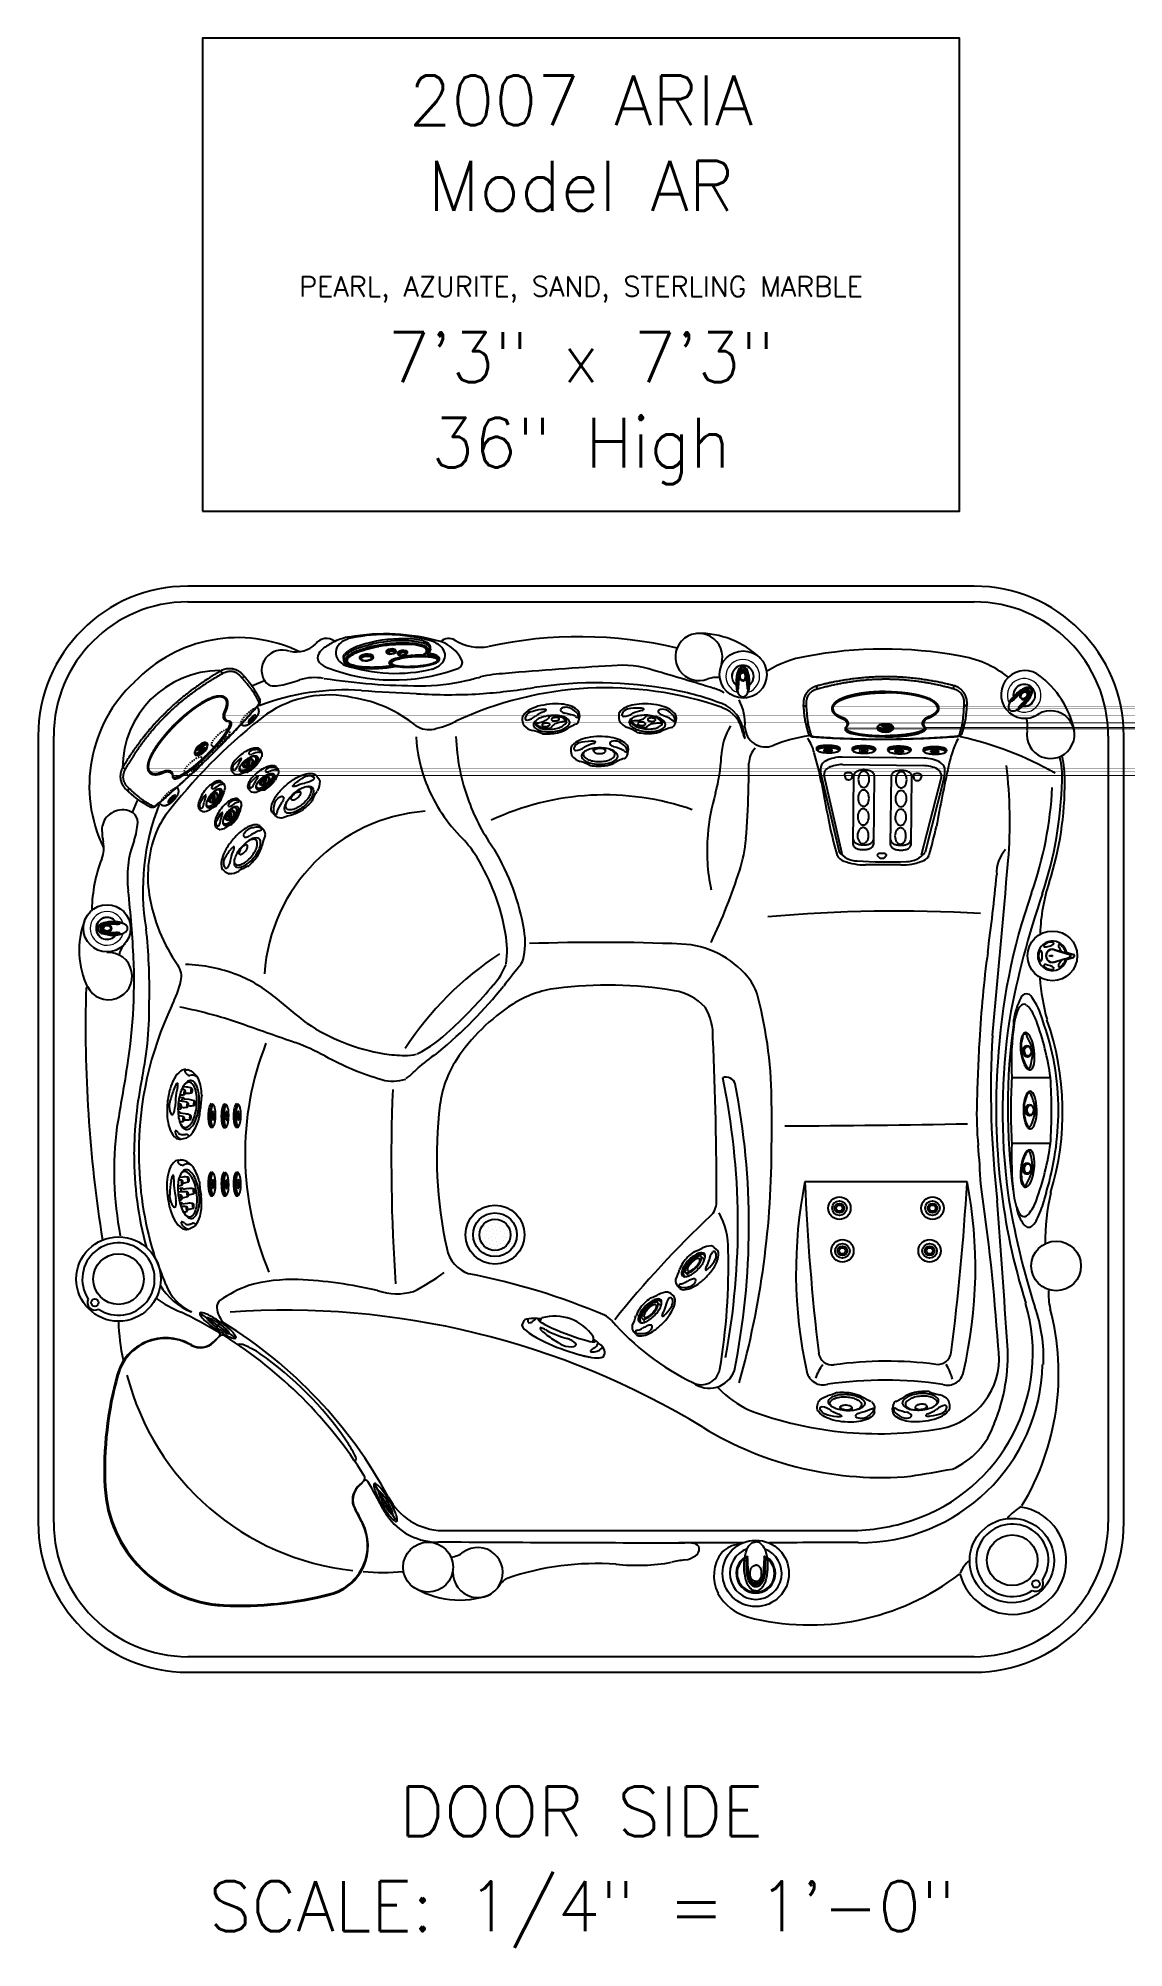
# Model space of a CAD drawing. Extents: x 944 to 1031, y 781 to 934.
import ezdxf
from ezdxf.enums import TextEntityAlignment as Align

# ---------------------------------------------------------------- set-up
doc = ezdxf.new("R2010")
doc.units = 0
doc.header["$MEASUREMENT"] = 0
doc.linetypes.add('HIDDEN', pattern=[0.1875, 0.0625, -0.0625, 0.0625])
for name, color, linetype in [('1', 4, 'Continuous'), ('1_CYAN', 4, 'Continuous'), ('DIM', 3, 'Continuous'), ('DOMESTIC', 7, 'Continuous'), ('PARTS', 7, 'Continuous'), ('SHELL', 3, 'Continuous')]:
    doc.layers.add(name, color=color, linetype=linetype)
doc.styles.add('SIMPLEX', font='simplex')
doc.styles.get("Standard").update_dxf_attribs({"font": 'simplex.shx', "height": 20})

msp = doc.modelspace()

# ---------------------------------------------------------------- texts
at = {"layer": 'DIM', "style": 'SIMPLEX'}
for s, p in [('2007 ARIA', (987.93, 926.6)), ('Model AR', (987.93, 919.75)), ('7\'3" x 7\'3"', (987.93, 906.03)), ('36" High', (987.93, 899.18)), ('DOOR SIDE', (987.94, 789.54)), ('SCALE: 1/4" = 1\'-0"', (988.01, 781.94))]:
    msp.add_text(s, height=4, dxfattribs=at).set_placement(p, align=Align.CENTER)
at = {"layer": 'DOMESTIC', "color": 3}
msp.add_text('PEARL, AZURITE, SAND, STERLING MARBLE', height=1.6, dxfattribs=at).set_placement((987.93, 912.89), align=Align.CENTER)

# ---------------------------------------------------------------- blocks, each defined once
blk = doc.blocks.new('AIRVALVE')
at = {"layer": '1', "color": 3}
for points in [[(0, -0.36, -0.315142), (-0.23, -0.2, -0.18995), (-0.23, 0.2, -0.321841), (0, 0.36, -0.321841)], [(0, -0.3, -0.313827), (-0.18, -0.18, -0.191301), (-0.18, 0.18, -0.313824), (0, 0.3, -0.313824)], [(0, -0.36, 0.315142), (0.23, -0.2, 0.18995), (0.23, 0.2, 0.321841), (0, 0.36, 0.321841)], [(0, -0.3, 0.313827), (0.18, -0.18, 0.191301), (0.18, 0.18, 0.313824), (0, 0.3, 0.313824)]]:
    blk.add_lwpolyline(points, format="xyb", dxfattribs=at)
at = {"layer": '1', "color": 2, "linetype": 'Continuous', "lineweight": 0}
for start, end in [(89.9806, 250.9039), (289.0961, 90.0194)]:
    blk.add_arc((0, 0), 1.35, start, end, dxfattribs=at)
at = {"layer": '1', "color": 3, "lineweight": 0}
for radius, start, end in [(0.904, 89.971, 234.0158), (0.846, 89.9691, 230.785), (0.904, 305.9842, 90.029), (0.846, 309.215, 90.0309)]:
    blk.add_arc((0, 0), radius, start, end, dxfattribs=at)
at = {"layer": '1', "color": 3}
for centre, radius, start, end in [((2.3, -0.49), 2.84, 162.114, 183.2782), ((1.83, -0.43), 2.33, 157.8169, 183.0748), ((0.29, 0.16), 0.727, 137.3155, 162.114), ((0.86, -0.2), 1.25, 149.361, 174.2752), ((0.29, 0.17), 0.679, 134.6535, 155.2206), ((-4.44, 0.72), 4.19, 348.9682, 350.9757), ((0.8, -0.2), 1.13, 159.5686, 175.7316), ((0.32, -0.03), 0.632, 154.5984, 170.9757), ((0, 0.45), 0.316, 89.9436, 140.7663), ((0.54, -0.14), 0.873, 146.1687, 154.5984), ((0.07, 0.07), 0.349, 134.6301, 159.5686), ((0, 0.31), 0.247, 89.9147, 149.361), ((0, 0.46), 0.271, 89.8214, 134.6535), ((0, 0.22), 0.227, 90.0848, 146.1687), ((0.02, 0.13), 0.266, 93.7523, 134.6301), ((0, 0.45), 0.316, 39.2337, 90.0564), ((0, 0.46), 0.271, 45.3465, 90.1786), ((0, 0.31), 0.247, 30.639, 90.0853), ((0, 0.22), 0.227, 33.8313, 89.9152), ((-0.02, 0.13), 0.266, 45.3699, 86.2477), ((-0.08, 0.07), 0.349, 20.4314, 45.3699), ((-0.29, 0.17), 0.679, 24.7794, 45.3465), ((-0.54, -0.14), 0.873, 25.4016, 33.8313), ((-0.86, -0.2), 1.25, 5.7248, 30.639), ((-0.29, 0.16), 0.727, 17.886, 42.6845), ((-0.32, -0.03), 0.632, 9.0243, 25.4016), ((-0.8, -0.2), 1.13, 4.2684, 20.4314), ((4.44, 0.72), 4.19, 189.0243, 191.0318), ((-1.83, -0.43), 2.33, 356.9252, 22.1831), ((-2.3, -0.49), 2.84, 356.7218, 17.886), ((2.71, -0.48), 3.25, 184.4542, 194.1778), ((2.22, -0.51), 2.72, 180.8159, 195.4905), ((-0.44, -1.26), 0.0149, 250.8083, 302.5982), ((-0.44, -1.26), 0.0152, 302.5014, 335.002), ((-0.41, -1.27), 0.0106, 81.6045, 167.3023), ((4.92, -0.6), 5.32, 174.2752, 183.1265), ((-0.44, -1.37), 0.119, 70.118, 74.2786), ((0.6, -0.84), 1, 183.1265, 190.4498), ((0.21, -1.1), 0.626, 193.2713, 228.3179), ((-0.41, -1.28), 0.0151, 21.315, 66.3223), ((-0.36, -1.02), 0.0297, 190.4498, 209.0932), ((-0.38, -1.03), 0.00301, 215.3978, 350.8779), ((-0.34, -1.01), 0.0492, 209.0932, 215.3978), ((-6.84, -0.54), 6.48, 355.7451, 1.0002), ((-2.09, -0.72), 1.75, 350.2174, 359.7723), ((-0.41, -1.01), 0.0406, 333.001, 349.5922), ((2.46, -0.45), 2.81, 172.4176, 179.4691), ((6.95, -0.66), 7.29, 175.7316, 178.1966), ((10.22, -0.76), 10.56, 178.1966, 179.7723), ((-0.21, -1.1), 0.626, 311.6821, 346.7287), ((-6.95, -0.66), 7.29, 1.8034, 4.2684), ((-2.46, -0.45), 2.81, 0.5309, 7.5824), ((-10.22, -0.76), 10.56, 0.2277, 1.8034), ((2.09, -0.72), 1.75, 180.2277, 189.7826), ((6.84, -0.54), 6.48, 178.9998, 184.2549), ((0.41, -1.01), 0.0406, 190.4078, 206.999), ((0.38, -1.03), 0.00301, 189.1221, 324.6022), ((-4.92, -0.6), 5.32, 356.8735, 5.7248), ((-0.6, -0.84), 1, 349.5502, 356.8735), ((0.35, -1.02), 0.0297, 330.9068, 349.5502), ((0.34, -1.01), 0.0492, 324.6022, 330.9068), ((-2.22, -0.51), 2.72, 344.5095, 359.1841), ((0.41, -1.28), 0.0151, 113.6777, 158.685), ((0.44, -1.37), 0.119, 105.7214, 109.882), ((0.41, -1.27), 0.0106, 12.6977, 98.3955), ((0.44, -1.26), 0.0152, 204.998, 237.4986), ((0.44, -1.26), 0.0149, 237.4018, 289.1917), ((-2.71, -0.48), 3.25, 345.8222, 355.5458), ((0, -1.35), 0.301, 226.3593, 270.087), ((0, -1.35), 0.301, 269.913, 313.6407)]:
    blk.add_arc(centre, radius, start, end, dxfattribs=at)
blk = doc.blocks.new('MIDJET')
at = {"layer": '1', "color": 2}
for p, q in [((-0.81, 1.23), (-0.84, 1.2)), ((1.23, -0.77), (1.1, -0.89))]:
    blk.add_line(p, q, dxfattribs=at)
at = {"layer": '1', "color": 3}
for p, q in [((-0.11, 0.54), (-0.33, 0.32)), ((-0.28, 0.06), (-0.06, 0.08)), ((0, 0.14), (-0.22, 0.12)), ((0.28, -0.06), (0.06, -0.08)), ((0.53, -0.11), (0.33, -0.32))]:
    blk.add_line(p, q, dxfattribs=at)
at = {"layer": '1', "color": 2}
blk.add_lwpolyline([(1.23, -0.77, 0.194738), (1.32, -0.57, 0.099647), (1.24, -0.17, 0.057272), (1.02, 0.22, 0.043868), (0.64, 0.67, 0.043868), (0.19, 1.04, 0.057272), (-0.21, 1.25, 0.099647), (-0.61, 1.32, 0.194738), (-0.81, 1.23, 0.194738)], format="xyb", dxfattribs=at)
blk.add_lwpolyline([(-0.67, 0.61, 0.188918), (-0.73, 0.48, 0.101146), (-0.69, 0.22, 0.059435), (-0.56, -0.03, 0.045845), (-0.32, -0.32, 0.045845), (-0.04, -0.55, 0.059435), (0.21, -0.69, 0.101146), (0.47, -0.73, 0.188918), (0.6, -0.68, 0.188918), (0.66, -0.55, 0.101146), (0.62, -0.29, 0.059435), (0.49, -0.04, 0.045845), (0.26, 0.25, 0.045845), (-0.03, 0.49, 0.059435), (-0.28, 0.62, 0.101146), (-0.54, 0.67, 0.188918)], format="xyb", close=True, dxfattribs=at)
at = {"layer": '1', "color": 3}
for points in [[(-0.56, 0.61, 0.188918), (-0.61, 0.49, 0.101146), (-0.57, 0.27, 0.059435), (-0.46, 0.05, 0.045845), (-0.25, -0.2, 0.045845), (-0.01, -0.41, 0.059435), (0.21, -0.53, 0.101146), (0.43, -0.57, 0.188918), (0.55, -0.52, 0.188918), (0.6, -0.4, 0.101146), (0.57, -0.18, 0.010554), (0.55, -0.14, 0.045845)], [(-0.39, 0.66, 0.021992), (-0.44, 0.66, 0.188918), (-0.56, 0.61, 0.188918)]]:
    blk.add_lwpolyline(points, format="xyb", dxfattribs=at)
at = {"layer": '1', "color": 2}
for centre, radius, start, end in [((-0.19, 0.85), 0.808, 172.0799, 208.2707), ((-0.22, 0.62), 0.845, 136.8727, 156.0974), ((-2.84, -0.6), 2.21, 15.4841, 28.7649), ((-0.61, 0.02), 0.104, 195.4841, 218.053), ((2.07, 2.12), 3.51, 218.053, 229.6922), ((0.92, 0.96), 1.88, 233.3562, 247.6134), ((-0.31, -2.91), 2.18, 61.2651, 76.3978), ((0.79, -0.9), 0.104, 241.2651, 266.3557), ((0.81, -0.59), 0.416, 266.3557, 313.34)]:
    blk.add_arc(centre, radius, start, end, dxfattribs=at)
at = {"layer": '1', "color": 3}
for centre, radius, start, end in [((-0.61, 1.08), 0.0962, 115.5379, 218.2409), ((-0.11, 1.7), 0.897, 229.9802, 260.5708), ((-0.47, 0.82), 0.391, 62.4424, 117.4848), ((-1.94, -1.52), 3.14, 47.4817, 58.5207), ((-0.57, -0.52), 1.37, 56.5538, 76.7899), ((0.32, 0.85), 0.255, 238.8727, 267.0119), ((-0.2, 0.37), 0.578, 27.8789, 48.1982), ((0.29, 0.62), 0.0336, 299.1672, 31.2427), ((0.81, 0.01), 0.0642, 124.7288, 178.1555), ((1.24, 0), 0.497, 178.1555, 204.6324), ((0.84, -0.03), 0.117, 65.0552, 124.7288), ((0.62, -0.41), 0.552, 358.337, 61.8827), ((-1.28, -1.42), 2.4, 17.1965, 30.2424), ((1.47, -0.64), 0.472, 187.8464, 204.9741), ((1.06, -0.82), 0.0273, 223.4142, 307.3046), ((0.95, -0.66), 0.228, 306.4319, 344.5426), ((0.35, -0.54), 0.838, 347.7491, 8.0156)]:
    blk.add_arc(centre, radius, start, end, dxfattribs=at)
for centre, major_axis, start_param, end_param in [((0, 0), (-0.326, 0.317), 1.091268269871018, 7.374453577050604), ((0, 0), (-0.276, 0.268), 4.477221, 7.019846), ((-0.29, 0.08), (-0.0179, 0.0174), 0.736661, 2.662065), ((-0.23, 0.14), (-0.0179, 0.0174), 0.736661, 2.662065), ((0.16, -0.33), (-0.358, 0.349), 5.204989, 5.803657), ((0.22, -0.27), (-0.358, 0.349), 5.216913, 5.803657), ((0.18, 0.08), (-0.0538, 0.0523), 2.063397, 4.477221), ((-0.18, -0.08), (-0.0538, 0.0523), 5.204989, 7.618814), ((0, 0), (-0.276, 0.268), 1.335628, 3.878254), ((-0.16, 0.33), (-0.358, 0.349), 2.063397, 2.662065), ((0.29, -0.08), (-0.0179, 0.0174), 3.878254, 5.803657)]:
    blk.add_ellipse(centre, major_axis=major_axis, ratio=0.587975, start_param=start_param, end_param=end_param, dxfattribs=at)
blk = doc.blocks.new('JET-HSS-Standard')
at = {"layer": '1', "color": 2}
for p, q in [((0.98, 2.3), (1.28, 2.28)), ((1.16, 0.47), (0.95, 0.47)), ((1.17, -0.47), (0.94, -0.47)), ((0.98, -2.3), (1.06, -2.3))]:
    blk.add_line(p, q, dxfattribs=at)
blk.add_lwpolyline([(0.98, 2.3, 0.194738), (0.66, 2.17, 0.099647), (0.29, 1.63, 0.057272), (0.08, 0.94, 0.043868), (0, 0, 0.043868), (0.08, -0.94, 0.057272), (0.29, -1.63, 0.099647), (0.66, -2.17, 0.194738), (0.98, -2.3, 0.194738)], format="xyb", dxfattribs=at)
for points in [[(1.54, -1.44, 0.188918), (1.75, -1.36, 0.101146), (2, -1.03, 0.059435), (2.15, -0.59, 0.045845), (2.22, 0, 0.045845), (2.17, 0.59, 0.059435), (2.04, 1.03, 0.101146), (1.81, 1.38, 0.188918), (1.59, 1.47, 0.188918), (1.38, 1.39, 0.101146), (1.12, 1.05, 0.059435), (0.98, 0.61, 0.045845), (0.91, 0.02, 0.045845), (0.96, -0.57, 0.059435), (1.08, -1.01, 0.101146), (1.32, -1.36, 0.188918)], [(1.17, -0.47, 0.191184), (1.23, -0.44, 0.100578), (1.31, -0.33, 0.058587), (1.35, -0.19, 0.045064), (1.37, 0, 0.045064), (1.35, 0.2, 0.058587), (1.31, 0.34, 0.100578), (1.23, 0.45, 0.191184), (1.16, 0.47, 0.191184), (1.09, 0.45, 0.100578), (1.02, 0.34, 0.058587), (0.97, 0.19, 0.045064), (0.96, 0, 0.045064), (0.98, -0.19, 0.058587), (1.02, -0.33, 0.100578), (1.1, -0.44, 0.191184)]]:
    blk.add_lwpolyline(points, format="xyb", close=True, dxfattribs=at)
at = {"layer": '1', "color": 3}
for points in [[(1.41, -1.31, 0.188918), (1.6, -1.24, 0.101146), (1.82, -0.95, 0.059435), (1.95, -0.57, 0.045845), (2.01, -0.05, 0.045845), (1.97, 0.46, 0.059435), (1.86, 0.85, 0.101146), (1.65, 1.15, 0.188918), (1.46, 1.23, 0.188918), (1.27, 1.16, 0.101146), (1.05, 0.86, 0.010554), (1.03, 0.8, 0.045845)], [(1.17, -1.18, 0.021992), (1.23, -1.23, 0.188918), (1.41, -1.31, 0.188918)]]:
    blk.add_lwpolyline(points, format="xyb", dxfattribs=at)
for centre, radius, start, end in [((1.26, 1.2), 0.889, 132.7569, 196.3026), ((1.72, 1.03), 1.35, 122.169, 142.4355), ((4.56, 0.13), 3.86, 151.6164, 164.6623), ((1.18, 1.85), 0.366, 80.8518, 118.9625), ((0.57, 2.43), 0.76, 322.2664, 339.394), ((1.24, 2.16), 0.0439, 357.8341, 81.7245), ((0.58, 1.01), 0.188, 199.4752, 259.1487), ((0.57, 0.93), 0.103, 259.1487, 312.5754), ((0.09, 1.44), 0.801, 312.5754, 339.0523), ((1.29, -0.62), 0.931, 162.2988, 182.6181), ((5.42, -0.5), 5.06, 181.9016, 192.9406), ((0.45, -0.36), 0.0541, 73.5871, 165.6626), ((0.16, -0.58), 0.411, 13.2926, 41.4318), ((2.73, -0.06), 2.21, 190.9737, 211.2098), ((-0.34, -2.03), 1.44, 4.4001, 34.9907), ((1.09, -1.45), 0.629, 196.8623, 251.9047), ((0.94, -1.9), 0.155, 249.9578, 352.6608)]:
    blk.add_arc(centre, radius, start, end, dxfattribs=at)
at = {"layer": '1', "color": 2}
for centre, radius, start, end in [((1.25, 1.61), 0.669, 40.7757, 87.76), ((1.63, 1.94), 0.168, 15.685, 40.7757), ((5.17, 2.93), 3.51, 195.685, 210.8178), ((-0.65, 0), 3.03, 7.7761, 22.0333), ((-3.28, 0), 5.65, 352.4729, 4.1121), ((5.38, -2.58), 3.56, 149.904, 163.1848), ((2.15, -0.71), 0.168, 329.904, 352.4729), ((1.03, -0.94), 1.36, 271.2926, 290.5173), ((0.73, -1.17), 1.3, 306.4998, 342.6906)]:
    blk.add_arc(centre, radius, start, end, dxfattribs=at)
blk = doc.blocks.new('JET-HSS-Rot')
at = {"layer": '1', "color": 2}
for p, q in [((0.98, 2.3), (1.28, 2.28)), ((0.98, -2.3), (1.06, -2.3))]:
    blk.add_line(p, q, dxfattribs=at)
blk.add_lwpolyline([(0.98, 2.3, 0.194738), (0.66, 2.17, 0.099647), (0.29, 1.63, 0.057272), (0.08, 0.94, 0.043868), (0, 0, 0.043868), (0.08, -0.94, 0.057272), (0.29, -1.63, 0.099647), (0.66, -2.17, 0.194738), (0.98, -2.3, 0.194738)], format="xyb", dxfattribs=at)
blk.add_lwpolyline([(1.54, -1.44, 0.188918), (1.75, -1.36, 0.101146), (2, -1.03, 0.059435), (2.15, -0.59, 0.045845), (2.22, 0, 0.045845), (2.17, 0.59, 0.059435), (2.04, 1.03, 0.101146), (1.81, 1.38, 0.188918), (1.59, 1.47, 0.188918), (1.38, 1.39, 0.101146), (1.12, 1.05, 0.059435), (0.98, 0.61, 0.045845), (0.91, 0.02, 0.045845), (0.96, -0.57, 0.059435), (1.08, -1.01, 0.101146), (1.32, -1.36, 0.188918)], format="xyb", close=True, dxfattribs=at)
at = {"layer": '1', "color": 3}
for points in [[(1.5, 1.13, 0.05275), (1.45, 1.14, 0.201072), (1.3, 1.08, 0.097869), (1.11, 0.8, 0.054977), (1, 0.45, 0.041817), (0.95, -0.03, 0.007193), (0.95, -0.11, 0.054977)], [(1.41, -1.31, 0.188918), (1.6, -1.24, 0.101146), (1.82, -0.95, 0.059435), (1.95, -0.57, 0.045845), (2.01, -0.05, 0.045845), (1.97, 0.46, 0.059435), (1.86, 0.85, 0.101146), (1.65, 1.15, 0.188918), (1.46, 1.23, 0.188918), (1.27, 1.16, 0.101146), (1.05, 0.86, 0.010554), (1.03, 0.8, 0.045845)], [(1.5, 1.13, 0.00103), (1.5, 1.12, 0.041817), (1.53, 0.64, 0.054977), (1.62, 0.28, 0.097869), (1.8, 0, 0.146765), (1.91, -0.06, 0.201072)], [(1.4, -1.22, 0.034613), (1.37, -0.82, 0.054977), (1.27, -0.47, 0.097869), (1.1, -0.18, 0.193766), (0.95, -0.11, 0.201072)], [(1.17, -1.18, 0.021992), (1.23, -1.23, 0.188918), (1.41, -1.31, 0.188918)], [(1.17, -1.18, 0.021992), (1.23, -1.23, 0.188918), (1.41, -1.31, 0.188918)], [(1.41, -1.22, 0.201072), (1.56, -1.16, 0.097869), (1.75, -0.88, 0.054977), (1.86, -0.53, 0.040785), (1.91, -0.06, 0.041817)]]:
    blk.add_lwpolyline(points, format="xyb", dxfattribs=at)
for points in [[(1.25, 0.03, 0.191184), (1.29, 0.05, 0.100578), (1.34, 0.12, 0.058587), (1.37, 0.22, 0.045064), (1.38, 0.34, 0.045064), (1.37, 0.47, 0.058587), (1.34, 0.57, 0.100578), (1.29, 0.64, 0.191184), (1.24, 0.66, 0.191184), (1.2, 0.64, 0.100578), (1.15, 0.56, 0.058587), (1.12, 0.47, 0.045064), (1.11, 0.34, 0.045064), (1.12, 0.21, 0.058587), (1.15, 0.12, 0.100578), (1.2, 0.05, 0.191184)], [(1.62, -0.76, 0.191184), (1.66, -0.74, 0.100578), (1.71, -0.67, 0.058587), (1.74, -0.57, 0.045064), (1.75, -0.45, 0.045064), (1.74, -0.32, 0.058587), (1.71, -0.22, 0.100578), (1.66, -0.15, 0.191184), (1.61, -0.13, 0.191184), (1.57, -0.15, 0.100578), (1.52, -0.22, 0.058587), (1.49, -0.32, 0.045064), (1.48, -0.45, 0.045064), (1.49, -0.57, 0.058587), (1.52, -0.67, 0.100578), (1.57, -0.74, 0.191184)]]:
    blk.add_lwpolyline(points, format="xyb", close=True, dxfattribs=at)
at = {"layer": '1'}
blk.add_lwpolyline([(1.4, -1.22, 0.007033), (1.41, -1.22, 0.201072)], format="xyb", dxfattribs=at)
blk.add_lwpolyline([(1.4, -1.22, 0.007033), (1.41, -1.22, 0.201072)], format="xyb", dxfattribs=at)
at = {"layer": '1', "color": 3}
for centre, radius, start, end in [((1.26, 1.2), 0.889, 132.7569, 196.3026), ((1.72, 1.03), 1.35, 122.169, 142.4355), ((4.56, 0.13), 3.86, 151.6164, 164.6623), ((1.18, 1.85), 0.366, 80.8518, 118.9625), ((0.57, 2.43), 0.76, 322.2664, 339.394), ((1.24, 2.16), 0.0439, 357.8341, 81.7245), ((0.58, 1.01), 0.188, 199.4752, 259.1487), ((0.57, 0.93), 0.103, 259.1487, 312.5754), ((0.09, 1.44), 0.801, 312.5754, 339.0523), ((1.29, -0.62), 0.931, 162.2988, 182.6181), ((5.42, -0.5), 5.06, 181.9016, 192.9406), ((0.45, -0.36), 0.0541, 73.5871, 165.6626), ((0.16, -0.58), 0.411, 13.2926, 41.4318), ((2.73, -0.06), 2.21, 190.9737, 211.2098), ((-0.34, -2.03), 1.44, 4.4001, 34.9907), ((1.09, -1.45), 0.629, 196.8623, 251.9047), ((0.94, -1.9), 0.155, 249.9578, 352.6608)]:
    blk.add_arc(centre, radius, start, end, dxfattribs=at)
at = {"layer": '1', "color": 2}
for centre, radius, start, end in [((1.25, 1.61), 0.669, 40.7757, 87.76), ((1.63, 1.94), 0.168, 15.685, 40.7757), ((5.17, 2.93), 3.51, 195.685, 210.8178), ((-0.65, 0), 3.03, 7.7761, 22.0333), ((-3.28, 0), 5.65, 352.4729, 4.1121), ((5.38, -2.58), 3.56, 149.904, 163.1848), ((2.15, -0.71), 0.168, 329.904, 352.4729), ((1.03, -0.94), 1.36, 271.2926, 290.5173), ((0.73, -1.17), 1.3, 306.4998, 342.6906)]:
    blk.add_arc(centre, radius, start, end, dxfattribs=at)
blk = doc.blocks.new('94JET')
at = {"layer": '1', "color": 2}
for p, q in [((0.92, 2.15), (1.19, 2.13)), ((1.45, 0.91), (1.06, 0.91)), ((1.45, -0.88), (1.08, -0.88)), ((0.92, -2.15), (1.2, -2.13))]:
    blk.add_line(p, q, dxfattribs=at)
blk.add_lwpolyline([(0.92, 2.15, 0.194525), (0.62, 2.03, 0.099704), (0.27, 1.52, 0.05735), (0.08, 0.87, 0.043939), (0, 0, 0.043939), (0.08, -0.87, 0.05735), (0.27, -1.52, 0.099704), (0.62, -2.03, 0.194525), (0.92, -2.15, 0.194525)], format="xyb", dxfattribs=at)
for points in [[(1.96, 0.03, 0.043317), (1.91, 0.53, 0.056661), (1.8, 0.9, 0.099192), (1.6, 1.2, 0.196409), (1.43, 1.26, 0.196409), (1.26, 1.2, 0.099192), (1.06, 0.9, 0.056661), (0.95, 0.53, 0.043317), (0.91, 0.03, 0.043317), (0.95, -0.48, 0.056661), (1.06, -0.85, 0.099192), (1.26, -1.14, 0.196409), (1.43, -1.21, 0.196409), (1.6, -1.14, 0.099192), (1.8, -0.85, 0.056661), (1.91, -0.48, 0.043317)], [(1.45, -0.88, 0.211502), (1.56, -0.83, 0.094638), (1.69, -0.62, 0.051331), (1.76, -0.35, 0.038645), (1.78, 0.01, 0.038645), (1.76, 0.38, 0.051331), (1.69, 0.64, 0.094638), (1.56, 0.86, 0.211502), (1.45, 0.91, 0.211502), (1.34, 0.86, 0.094638), (1.21, 0.64, 0.051331), (1.14, 0.38, 0.038645), (1.11, 0.01, 0.038645), (1.14, -0.35, 0.051331), (1.21, -0.62, 0.094638), (1.34, -0.83, 0.211502)]]:
    blk.add_lwpolyline(points, format="xyb", close=True, dxfattribs=at)
at = {"layer": '1', "color": 3}
blk.add_lwpolyline([(1.4, -0.66, 0.216678), (1.48, -0.63, 0.092908), (1.58, -0.47, 0.049579), (1.63, -0.26, 0.037156), (1.65, 0.01, 0.037156), (1.63, 0.29, 0.049579), (1.58, 0.49, 0.092908), (1.48, 0.66, 0.216678), (1.4, 0.69, 0.216678), (1.33, 0.66, 0.092908), (1.23, 0.49, 0.049579), (1.18, 0.29, 0.037156), (1.16, 0.01, 0.037156), (1.18, -0.26, 0.049579), (1.23, -0.47, 0.092908), (1.33, -0.63, 0.216678)], format="xyb", close=True, dxfattribs=at)
for points in [[(1.83, 0.03, 0.043317), (1.79, 0.5, 0.056661), (1.69, 0.85, 0.099192), (1.5, 1.12, 0.196409), (1.34, 1.18, 0.139465), (1.22, 1.15, 0.099192)], [(1.22, -1.1, 0.139465), (1.34, -1.13, 0.196409), (1.5, -1.07, 0.099192), (1.69, -0.79, 0.056661), (1.79, -0.44, 0.043317), (1.83, 0.03, 0.043317)]]:
    blk.add_lwpolyline(points, format="xyb", dxfattribs=at)
for centre, radius, start, end in [((1.78, 0.73), 1.56, 125.9518, 154.4901), ((1.06, 1.68), 0.375, 90.333, 121.4248), ((2.52, 0.96), 1.7, 150.2332, 163.6622), ((0.57, 2.17), 0.592, 322.0648, 338.2692), ((1.06, 1.98), 0.0685, 330.254, 90.9551), ((1.08, 1.13), 0.762, 158.3465, 199.0444), ((0.54, 0.94), 0.19, 200.0641, 264.4059), ((0.53, 0.82), 0.0654, 264.4059, 313.5517), ((0.06, 1.31), 0.743, 313.5517, 339.6906), ((-3.06, 2.47), 4.08, 339.6279, 345.3447), ((1.29, -0.66), 0.939, 163.5628, 182.5916), ((4.12, -0.6), 3.77, 181.612, 194.2575), ((0.46, -0.42), 0.0728, 137.8056, 161.5776), ((0.44, -0.4), 0.042, 36.1572, 137.8056), ((0.05, -0.68), 0.517, 19.6286, 36.1572), ((1.01, -1.38), 0.558, 194.4882, 252.9172), ((2.77, 0.04), 2.3, 193.6863, 210.4486), ((-0.39, -1.94), 1.44, 5.8985, 34.7447), ((0.89, -1.78), 0.146, 249.6717, 354.5827)]:
    blk.add_arc(centre, radius, start, end, dxfattribs=at)
at = {"layer": '1', "color": 2}
for centre, radius, start, end in [((1.14, 1.56), 0.573, 35.9872, 85.3803), ((1.51, 1.82), 0.119, 17.5387, 35.9872), ((5.33, 3.03), 3.89, 197.5387, 210.0725), ((-0.39, 0.06), 2.56, 9.9192, 23.5403), ((-1.71, -0.06), 3.89, 350.2358, 8.3326), ((0.34, -0.91), 1.59, 314.1906, 341.365), ((5.97, -2.68), 4.31, 153.4774, 163.0192), ((2, -0.7), 0.119, 333.4774, 350.2358), ((1.16, -1.58), 0.556, 273.3737, 301.881)]:
    blk.add_arc(centre, radius, start, end, dxfattribs=at)
blk = doc.blocks.new('AUX PANEL')
at = {"layer": '1', "color": 3}
for p, q in [((1.38, 0.18), (1.41, 0.13)), ((1.47, 0.04), (1.44, 0.11)), ((2.2, 0.21), (2.18, 0.13)), ((2.21, 0.23), (2.22, 0.29)), ((3.51, 0.6), (3.48, 0.65)), ((3.57, 0.52), (3.53, 0.59)), ((4.06, 0.6), (4.08, 0.68)), ((4.09, 0.71), (4.1, 0.76)), ((4.38, 0.55), (4.41, 0.5)), ((4.48, 0.42), (4.44, 0.48)), ((4.99, 0.59), (4.97, 0.51)), ((5, 0.61), (5.01, 0.67))]:
    blk.add_line(p, q, dxfattribs=at)
at = {"layer": '1', "color": 2}
for centre, radius, start, end in [((4.98, -9.77), 11.4, 88.2128, 106.5253), ((5.2, -2.94), 4.57, 72.7244, 88.2128), ((0.35, 0.07), 0.356, 139.1091, 177.165), ((0.58, 0.06), 0.579, 177.165, 195.0902), ((1.16, -0.63), 1.42, 120.0224, 139.1091), ((3.45, -4.58), 5.99, 106.5253, 120.0224), ((1.46, 0.04), 0.166, 124.9572, 195.5352), ((1.93, -0.72), 1.06, 74.5553, 122.303), ((2.12, -0.04), 0.356, 39.1161, 74.5553), ((2.29, 0.1), 0.136, 312.1345, 39.1161), ((3.55, 0.55), 0.122, 123.8991, 191.1005), ((3.56, 0.55), 0.133, 191.1005, 239.2691), ((3.9, 0.08), 0.71, 73.3731, 126.6286), ((3.65, 0.72), 0.324, 239.2691, 251.6989), ((3.76, 1.11), 0.73, 253.8892, 306.3578), ((4.04, 0.54), 0.226, 39.2156, 73.3731), ((4.11, 0.63), 0.133, 308.5481, 353.0694), ((4.13, 0.62), 0.104, 353.0694, 39.2156), ((4.41, 0.45), 0.0848, 153.8236, 197.8039), ((4.52, 0.4), 0.209, 132.6044, 153.8236), ((4.49, 0.48), 0.169, 197.8039, 216.3234), ((4.45, 0.45), 0.122, 216.3234, 246.3113), ((4.82, -0.05), 0.747, 74.7178, 126.4448), ((4.59, 0.77), 0.468, 246.3113, 256.5178), ((4.65, 1.01), 0.716, 256.5178, 287.4956), ((4.6, 1.17), 0.882, 287.4956, 301.8398), ((4.96, 0.46), 0.213, 43.2785, 74.7178), ((4.94, 0.62), 0.244, 301.8398, 318.9553), ((5.04, 0.54), 0.105, 2.3795, 43.2785), ((5.03, 0.54), 0.113, 318.9553, 2.3795), ((6.35, 0.78), 0.673, 27.941, 72.7244), ((6.5, 0.8), 0.467, 330.2411, 356.5702), ((6.52, 0.93), 0.461, 347.4297, 21.5705), ((7.1, 0.78), 0.134, 161.0592, 185.0976), ((6.88, -0.82), 1.3, 54.6823, 82.229), ((7.51, 0.07), 0.211, 336.4607, 54.6823), ((7.58, 0.02), 0.129, 343.1859, 45.0041), ((0.49, -0.09), 0.474, 179.8157, 227.6318), ((0.75, 0.2), 0.864, 227.6318, 252.8661), ((1.75, 3.42), 4.23, 252.8661, 266.7927), ((1.45, 0.04), 0.164, 195.5352, 241.4325), ((1.7, 0.48), 0.671, 241.4325, 256.2015), ((2.09, 9.95), 10.77, 266.9181, 281.2009), ((1.79, 0.84), 1.04, 256.2015, 297.5534), ((2.01, 0.4), 0.548, 297.5534, 312.1345), ((4.28, -1.12), 0.513, 88.3059, 100.9296), ((4.26, -1.93), 1.33, 82.8545, 88.4017), ((5.11, 6.4), 7.05, 264.3901, 275.2555), ((5.26, 6.45), 7.09, 274.0179, 281.6923), ((6.13, 2.65), 3.19, 280.147, 293.4583), ((7, 0.65), 1.02, 293.4583, 302.5562), ((7.3, 0.19), 0.462, 302.5562, 320.7933), ((7.45, 0.06), 0.264, 320.7933, 342.7195)]:
    blk.add_arc(centre, radius, start, end, dxfattribs=at)
at = {"layer": '1', "color": 3}
for centre, radius, start, end in [((0.46, -0.12), 0.449, 125.7886, 176.0645), ((0.49, -0.19), 0.339, 126.3542, 229.549), ((2.12, -2.09), 3.02, 111.2615, 129.3913), ((0.61, -0.25), 0.369, 130.1613, 155.7405), ((0.54, -0.18), 0.258, 125.8818, 192.4668), ((2.11, -2.06), 2.82, 111.8262, 130.4243), ((1.95, -1.71), 2.31, 110.6898, 133.9375), ((2.14, -2.11), 2.78, 111.2921, 129.6708), ((4.9, -9.08), 10.55, 86.8632, 111.5506), ((4.88, -8.96), 10.25, 97.9706, 111.8262), ((4.94, -9.29), 10.48, 87.0677, 111.2921), ((4.52, -7.88), 8.99, 100.738, 112.1152), ((1.47, 0), 0.107, 152.7339, 212.7658), ((1.52, -0.02), 0.16, 124.1793, 152.7339), ((1.94, -0.72), 0.979, 74.0084, 121.0922), ((1.57, -0.09), 0.153, 128.0613, 147.9271), ((1.94, -0.7), 0.864, 73.9923, 122.1245), ((2.15, -0.01), 0.142, 22.2291, 78.4856), ((2.14, -0.01), 0.24, 43.5931, 74.0084), ((2.19, 0.03), 0.0852, 296.3745, 13.5406), ((2.19, 0.1), 0.166, 296.8486, 325.4042), ((2.23, 0.07), 0.116, 325.4042, 43.5931), ((5, -9.86), 11.03, 87.4903, 101.2777), ((4.88, -8.99), 10.27, 86.5699, 97.9706), ((3.55, 0.52), 0.0681, 147.5692, 208.5669), ((3.65, 0.45), 0.189, 129.8753, 147.5692), ((3.61, 0.56), 0.143, 208.5669, 254.4282), ((3.9, 0.09), 0.633, 73.4336, 125.8479), ((3.61, 0.47), 0.0468, 123.687, 168.3826), ((3.6, 0.47), 0.0356, 168.3826, 202.5332), ((3.61, 0.48), 0.0492, 202.5332, 222.9991), ((3.9, 0.09), 0.525, 72.5871, 126.8184), ((3.75, 1.06), 0.664, 254.4282, 305.983), ((3.62, 0.48), 0.0543, 222.9991, 256.7133), ((3.76, 0.97), 0.556, 253.9429, 305.979), ((4.47, -0.95), 1.03, 106.5339, 114.5292), ((4.03, 0.52), 0.0756, 43.0492, 72.5871), ((4.02, 0.51), 0.195, 54.0655, 73.4336), ((4.06, 0.55), 0.0357, 303.2086, 351.2073), ((4.06, 0.55), 0.0408, 351.2073, 43.0492), ((5.34, -3.31), 3.52, 102.8403, 110.6261), ((5.58, -4.14), 4.34, 100.5484, 109.5628), ((4.08, 0.59), 0.0953, 5.0171, 54.0655), ((4.09, 0.59), 0.0841, 305.983, 5.0171), ((-0.02, 14.17), 14.75, 286.5339, 287.4444), ((5.5, -3.89), 4.04, 102.2348, 108.3973), ((5.72, -4.64), 4.81, 99.0995, 107.8856), ((4.47, 0.42), 0.0796, 150.4891, 190.7765), ((4.47, 0.42), 0.0832, 190.7765, 243.1564), ((4.5, 0.4), 0.112, 123.4939, 150.4891), ((4.93, -1.59), 1.77, 99.8338, 107.4444), ((4.59, 0.66), 0.352, 243.1564, 251.5771), ((4.82, -0.05), 0.665, 75.5501, 125.3139), ((4.51, 0.38), 0.0398, 126.097, 204.1853), ((4.52, 0.39), 0.0572, 210.9526, 260.5563), ((4.65, 0.99), 0.685, 255.9831, 305.64), ((4.82, -0.03), 0.55, 74.6927, 126.8054), ((6.28, -7.36), 7.57, 93.3483, 103.6374), ((4.65, 0.9), 0.583, 256.3823, 305.5673), ((6, -6.07), 6.36, 98.8978, 103.0896), ((3.85, 4.67), 4.58, 279.8338, 282.6858), ((6.38, -8.26), 8.49, 90.8326, 101.7653), ((6.38, -8.4), 8.67, 90.7076, 100.5484), ((6.29, -7.84), 8.17, 94.8825, 100.1158), ((4.95, 0.44), 0.0591, 34.3397, 77.9306), ((6.36, -8.33), 8.55, 90.8476, 99.4711), ((4.94, 0.42), 0.19, 54.8314, 75.5501), ((4.97, 0.46), 0.0411, 304.9146, 341.0021), ((4.97, 0.46), 0.0326, 341.0021, 34.3397), ((6.38, -8.56), 8.88, 93.025, 98.8687), ((5, 0.5), 0.0854, 9.7066, 54.8314), ((4.95, 0.54), 0.144, 310.0461, 323.8454), ((5.01, 0.5), 0.0741, 323.8454, 9.7066), ((5.29, -2.69), 4.14, 72.501, 87.4952), ((5.27, -2.79), 3.98, 73.2277, 87.0677), ((5.25, -2.8), 4.08, 72.6462, 86.5699), ((5.3, -2.64), 3.81, 73.2962, 87.2313), ((5.48, 3.07), 2.77, 272.3124, 276.4711), ((6.39, -8.71), 9.05, 90.7404, 93.7685), ((6.39, -6.22), 6.43, 84.8655, 94.9188), ((6.3, -6.42), 6.75, 90.1738, 93.2747), ((6.47, -4.75), 4.98, 83.7239, 92.6272), ((6.42, -6.93), 7.16, 86.4713, 91.3134), ((6.29, 0.6), 0.269, 267.1106, 296.5573), ((6.28, 0.61), 0.284, 270.1174, 305.362), ((6.28, 0.59), 0.324, 270.7773, 305.3436), ((6.31, 0.63), 0.392, 35.432, 77.2832), ((6.32, 0.64), 0.371, 16.1555, 77.5899), ((5.59, 1.56), 1.45, 304.3422, 311.8229), ((6.26, 0.48), 0.557, 47.3073, 73.2277), ((5.65, 1.49), 1.36, 305.362, 313.1514), ((6.27, 0.45), 0.672, 50.6403, 72.6462), ((7.97, -1.35), 2.26, 126.9321, 131.7726), ((6.22, 0.45), 0.593, 49.076, 63.9015), ((6.43, 0.74), 0.531, 4.3959, 78.6317), ((6.29, 0.8), 0.418, 309.7821, 323.2215), ((6.27, 0.84), 0.468, 313.1514, 327.7289), ((6.44, 0.7), 0.257, 0.3358, 49.076), ((6.44, 0.68), 0.288, 306.9321, 47.3073), ((6.57, 0.61), 0.0832, 313.3958, 342.3064), ((6.42, 0.71), 0.253, 350.8857, 35.432), ((6.42, 0.71), 0.26, 331.3848, 351.4245), ((6.46, 0.71), 0.24, 327.7289, 356.3018), ((6.44, 0.66), 0.391, 8.207, 50.6403), ((6.92, 0.38), 0.192, 137.2968, 179.7854), ((6.73, 0.52), 0.133, 269.1945, 321.2663), ((6.91, 0.4), 0.187, 185.7097, 251.1934), ((6.55, 0.68), 0.283, 323.3704, 8.207), ((6.78, 0.48), 0.0707, 321.2663, 351.2247), ((6.93, 0.46), 0.0807, 137.932, 181.7008), ((7.01, 0.49), 0.166, 189.7009, 275.984), ((6.87, -1.11), 1.32, 83.9007, 90.2641), ((7.16, 0.37), 0.327, 141.7136, 152.8307), ((7.18, -4.26), 4.5, 92.6065, 93.9775), ((7.09, 0.72), 0.252, 219.319, 262.229), ((6.91, -1.41), 1.64, 86.2447, 87.8295), ((6.72, -2.23), 2.44, 77.8804, 84.1832), ((7, 0.23), 0.0251, 304.6788, 354.3337), ((6.76, -1.9), 2.12, 71.5446, 83.2367), ((6.89, -1.29), 1.49, 66.5256, 85.1925), ((6.71, 0.29), 0.314, 347.339, 5.2156), ((6.8, -1.71), 1.95, 70.3737, 83.4318), ((-44.67, 7.54), 52.2, 352.0555, 352.2188), ((6.88, -1.46), 1.79, 68.7788, 85.2916), ((7.04, -0.86), 1.03, 68.4457, 79.1127), ((7.22, -0.4), 0.539, 55.1292, 68.4457), ((7.29, -0.31), 0.443, 54.3966, 71.5446), ((7.28, -0.34), 0.491, 50.7876, 70.102), ((7.4, -0.1), 0.195, 43.96, 66.5256), ((7.37, -0.19), 0.43, 45.0041, 68.1277), ((7.47, -0.05), 0.103, 14.5673, 55.1292), ((7.43, -0.07), 0.155, 31.3477, 43.96), ((7.46, -0.08), 0.16, 34.1573, 55.4533), ((7.51, -0.02), 0.0639, 328.3765, 31.3477), ((7.51, -0.06), 0.135, 25.2231, 50.7876), ((7.54, -0.03), 0.066, 9.4117, 35.1562), ((0.49, -0.2), 0.241, 155.7405, 201.1498), ((0.61, -0.15), 0.366, 201.1498, 229.791), ((0.8, 0.17), 0.813, 229.549, 251.3924), ((0.54, -0.18), 0.258, 192.4668, 225.9064), ((0.54, -0.18), 0.238, 145.5885, 216.491), ((0.71, -0.06), 0.448, 216.6808, 252.308), ((0.77, 0.05), 0.582, 225.9064, 250.7557), ((0.73, -0.01), 0.55, 229.791, 250.6244), ((1.66, 2.64), 3.36, 250.6244, 267.4121), ((1.65, 2.71), 3.5, 251.3924, 267.7645), ((1.72, 2.92), 3.59, 251.421, 266.6959), ((1.64, 2.56), 3.24, 250.7557, 268.2288), ((1.55, 0.05), 0.195, 212.7658, 238.9868), ((1.5, -0.04), 0.0641, 147.9271, 199.8187), ((1.55, -0.02), 0.122, 199.8187, 253.5053), ((1.57, 0.09), 0.241, 238.9868, 257.7433), ((2.13, 9.38), 10.07, 266.4926, 273.2192), ((2.12, 9.52), 10.26, 266.5519, 276.9572), ((1.78, 0.8), 0.979, 254.6751, 299.9168), ((1.77, 0.74), 0.914, 253.9045, 300.2528), ((2.11, 9.84), 10.64, 266.781, 281.4595), ((2.16, 8.78), 9.47, 266.2819, 279.2521), ((2.13, 9.41), 10.09, 273.1801, 278.8593), ((2.9, 3.66), 4.35, 276.0969, 281.2051), ((3.75, -0.32), 0.0827, 150.5571, 182.8718), ((3.82, -0.32), 0.155, 182.8718, 227.961), ((4.06, -0.5), 0.444, 130.5135, 150.5571), ((3.67, -0.38), 0.193, 274.3564, 303.3397), ((3.68, -0.46), 0.103, 276.3351, 322.16), ((3.93, -0.36), 0.23, 124.3894, 169.4043), ((3.84, -0.34), 0.138, 172.0602, 214.1366), ((3.84, -0.35), 0.136, 207.1302, 236.6627), ((2.08, -2.31), 2.49, 47.71, 48.7976), ((3.93, -0.39), 0.206, 126.5464, 166.6135), ((3.82, -0.36), 0.0904, 166.6135, 217.2924), ((4.05, -0.18), 0.386, 217.2924, 229.962), ((3.73, -0.49), 0.0307, 346.5457, 47.71), ((3.73, -0.5), 0.102, 281.2051, 328.2455), ((3.73, -0.5), 0.0346, 328.4818, 9.2387), ((4.14, -0.59), 0.557, 115.2129, 130.5135), ((3.71, -0.55), 0.101, 41.922, 56.6627), ((3.74, -0.49), 0.0569, 303.3397, 340.7519), ((3.89, -0.36), 0.0974, 144.7267, 219.3538), ((3.76, -0.5), 0.0312, 340.7519, 41.922), ((5.11, -2.09), 2.33, 120.2638, 124.3894), ((3.77, -0.53), 0.0596, 328.2455, 49.962), ((4.55, -1.22), 1.24, 109.5628, 126.5464), ((4.07, -0.48), 0.319, 124.409, 144.7267), ((3.98, -0.28), 0.216, 219.3538, 235.0523), ((3.89, -0.34), 0.0706, 140.1355, 219.6246), ((3.94, -0.3), 0.128, 190.8459, 243.2975), ((4.17, -0.57), 0.435, 121.2, 140.1355), ((4, -0.25), 0.211, 217.7981, 243.3099), ((4.12, -0.08), 0.462, 235.0523, 248.4056), ((3.92, -0.33), 0.0634, 141.203, 219.1831), ((4.18, -0.54), 0.395, 115.704, 141.203), ((4.05, -0.23), 0.226, 219.1831, 246.3327), ((4.56, -1.21), 1.2, 106.2225, 124.409), ((4.26, 0.21), 0.73, 239.2096, 254.2492), ((9.62, -12.23), 13.42, 114.5292, 115.2129), ((4.22, 0.13), 0.646, 241.3274, 251.047), ((4.33, -0.75), 0.78, 107.2647, 120.2638), ((4.61, -1.3), 1.29, 106.6488, 121.2), ((4.49, 0.78), 1.33, 246.3327, 263.3862), ((4.52, 0.92), 1.54, 248.4056, 265.6006), ((5.11, -2.48), 2.55, 103.9108, 115.704), ((4.53, 1.07), 1.64, 251.4763, 266.013), ((4.64, 1.57), 2.14, 254.2492, 264.5053), ((4.97, 4.1), 4.68, 262.2396, 269.1507), ((5.06, 5.86), 6.51, 264.1363, 274.1865), ((5.02, 4.89), 5.49, 263.7712, 270.3976), ((4.42, -0.59), 0.0236, 79.0835, 88.6815), ((5.08, 6.9), 7.49, 265.1015, 276.9538), ((5.02, 7.92), 8.5, 269.1517, 277.8679), ((5.01, 7.84), 8.44, 270.2675, 274.9269), ((5.21, 6.35), 6.98, 272.7222, 285.7486), ((5.01, 8.13), 8.73, 274.7939, 279.984), ((5.14, 7.17), 7.76, 276.2528, 281.4226), ((5.51, 4.93), 5.47, 277.091, 287.0145), ((5.72, 4.17), 4.71, 279.8723, 287.2579), ((6.06, 2.81), 3.3, 280.6899, 293.4611), ((6.61, 1.33), 1.71, 287.1896, 299.2994), ((6.75, 1.02), 1.44, 284.6623, 303.8175), ((6.55, 1.5), 1.91, 287.104, 298.0281), ((7.05, 0.49), 0.778, 294.4942, 309.3287), ((7.32, 0.09), 0.285, 296.1958, 328.3765), ((7.19, 0.3), 0.547, 298.7146, 311.9764), ((7.44, 0.02), 0.164, 309.3287, 346.5223), ((7.46, 0), 0.142, 308.0204, 340.8538), ((7.41, 0.03), 0.252, 302.904, 330.5441), ((7.53, -0.02), 0.0683, 340.8538, 5.6104), ((7.55, -0.04), 0.093, 330.5441, 25.2231)]:
    blk.add_arc(centre, radius, start, end, dxfattribs=at)
blk = doc.blocks.new('GATLING')
at = {"layer": '1', "color": 2}
for p, q in [((1.21, 2.8), (1.38, 2.79)), ((1.21, -2.8), (1.32, -2.79))]:
    blk.add_line(p, q, dxfattribs=at)
at = {"layer": '1', "color": 3}
for p, q in [((1.19, 0.24), (0.88, 0.24)), ((1.24, 0.53), (0.9, 0.52)), ((1.4, 1.4), (1.12, 1.41)), ((1.72, 0.43), (1.27, 0.43)), ((1.03, -0.64), (0.91, -0.63)), ((0.99, -0.92), (0.96, -0.92)), ((1.51, -0.74), (1.06, -0.73))]:
    blk.add_line(p, q, dxfattribs=at)
at = {"layer": '1', "color": 2}
blk.add_lwpolyline([(1.21, 2.8, 0.193348), (0.81, 2.64, 0.100017), (0.35, 1.98, 0.057784), (0.1, 1.14, 0.044332), (0, 0, 0.044332), (0.1, -1.14, 0.057784), (0.35, -1.98, 0.100017), (0.81, -2.64, 0.193348), (1.21, -2.8, 0.193348)], format="xyb", dxfattribs=at)
blk.add_lwpolyline([(2.54, 0, 0.043581), (2.47, 0.8, 0.056954), (2.3, 1.39, 0.099412), (1.98, 1.85, 0.195606), (1.71, 1.96, 0.195606), (1.43, 1.85, 0.099412), (1.11, 1.39, 0.056954), (0.94, 0.8, 0.043581), (0.87, 0, 0.043581), (0.94, -0.8, 0.056954), (1.11, -1.39, 0.099412), (1.43, -1.86, 0.195606), (1.71, -1.97, 0.195606), (1.98, -1.86, 0.099412), (2.3, -1.39, 0.056954), (2.47, -0.8, 0.043581)], format="xyb", close=True, dxfattribs=at)
at = {"layer": '1', "color": 3}
for points in [[(2.35, 0, 0.043581), (2.29, 0.74, 0.056954), (2.13, 1.28, 0.099412), (1.83, 1.71, 0.195606), (1.58, 1.82, 0.195606), (1.33, 1.71, 0.022381), (1.25, 1.63, 0.056954)], [(1.24, 0.53, 0.196601), (1.19, 0.51, 0.099139), (1.14, 0.43, 0.056591), (1.11, 0.33, 0.027173), (1.1, 0.24, 0.043254)], [(1.33, 0.43, 0.093296), (1.28, 0.51, 0.196601), (1.24, 0.53, 0.196601)], [(1.13, -0.73, 0.069632), (1.11, -0.69, 0.107057), (1.07, -0.65, 0.149849), (1.03, -0.64, 0.149849), (1, -0.65, 0.107057), (0.96, -0.69, 0.075377), (0.94, -0.74, 0.023026), (0.93, -0.76, 0.062151)], [(1.25, -1.63, 0.022381), (1.33, -1.72, 0.195606), (1.58, -1.82, 0.195606), (1.83, -1.72, 0.099412), (2.13, -1.29, 0.056954), (2.29, -0.74, 0.043581), (2.35, 0, 0.043581)]]:
    blk.add_lwpolyline(points, format="xyb", dxfattribs=at)
for points in [[(1.29, 0.84, 0.196744), (1.31, 0.85, 0.0991), (1.33, 0.88, 0.056539), (1.35, 0.92, 0.043208), (1.35, 0.98, 0.043208), (1.35, 1.03, 0.056539), (1.34, 1.07, 0.0991), (1.32, 1.1, 0.196744), (1.3, 1.11, 0.196744), (1.28, 1.1, 0.0991), (1.26, 1.07, 0.056539), (1.24, 1.03, 0.043208), (1.24, 0.98, 0.043208), (1.24, 0.92, 0.056539), (1.25, 0.88, 0.0991), (1.28, 0.85, 0.196744)], [(1.62, -0.14, 0.196744), (1.63, -0.14, 0.0991), (1.66, -0.1, 0.056539), (1.67, -0.06, 0.043208), (1.67, -0.01, 0.043208), (1.67, 0.05, 0.056539), (1.66, 0.09, 0.0991), (1.64, 0.12, 0.196744), (1.62, 0.13, 0.196744), (1.6, 0.12, 0.0991), (1.58, 0.09, 0.056539), (1.57, 0.05, 0.043208), (1.56, -0.01, 0.043208), (1.56, -0.06, 0.056539), (1.58, -0.1, 0.0991), (1.6, -0.13, 0.196744)], [(1.82, 1.02, 0.196744), (1.84, 1.03, 0.0991), (1.86, 1.06, 0.056539), (1.88, 1.1, 0.043208), (1.88, 1.16, 0.043208), (1.88, 1.21, 0.056539), (1.87, 1.25, 0.0991), (1.85, 1.29, 0.196744), (1.83, 1.29, 0.196744), (1.81, 1.29, 0.0991), (1.79, 1.25, 0.056539), (1.77, 1.21, 0.043208), (1.77, 1.16, 0.043208), (1.77, 1.1, 0.056539), (1.78, 1.06, 0.0991), (1.81, 1.03, 0.196744)], [(2.15, 0.04, 0.196744), (2.16, 0.05, 0.0991), (2.19, 0.08, 0.056539), (2.2, 0.12, 0.043208), (2.2, 0.18, 0.043208), (2.2, 0.23, 0.056539), (2.19, 0.28, 0.0991), (2.17, 0.31, 0.196744), (2.15, 0.32, 0.196744), (2.13, 0.31, 0.0991), (2.11, 0.28, 0.056539), (2.1, 0.24, 0.043208), (2.09, 0.18, 0.043208), (2.09, 0.13, 0.056539), (2.11, 0.09, 0.0991), (2.13, 0.05, 0.196744)], [(1.09, -0.33, 0.196744), (1.11, -0.32, 0.0991), (1.13, -0.29, 0.056539), (1.14, -0.25, 0.043208), (1.15, -0.19, 0.043208), (1.14, -0.14, 0.056539), (1.13, -0.1, 0.0991), (1.11, -0.06, 0.196744), (1.09, -0.06, 0.196744), (1.07, -0.06, 0.0991), (1.05, -0.1, 0.056539), (1.04, -0.14, 0.043208), (1.03, -0.19, 0.043208), (1.04, -0.25, 0.056539), (1.05, -0.29, 0.0991), (1.07, -0.32, 0.196744)], [(1.41, -1.3, 0.196744), (1.43, -1.3, 0.0991), (1.45, -1.26, 0.056539), (1.46, -1.22, 0.043208), (1.47, -1.17, 0.043208), (1.46, -1.11, 0.056539), (1.45, -1.07, 0.0991), (1.43, -1.04, 0.196744), (1.41, -1.03, 0.196744), (1.39, -1.04, 0.0991), (1.37, -1.07, 0.056539), (1.36, -1.11, 0.043208), (1.35, -1.17, 0.043208), (1.36, -1.22, 0.056539), (1.37, -1.26, 0.0991), (1.39, -1.29, 0.196744)], [(1.94, -1.12, 0.196744), (1.96, -1.11, 0.0991), (1.98, -1.08, 0.056539), (1.99, -1.04, 0.043208), (2, -0.99, 0.043208), (1.99, -0.93, 0.056539), (1.98, -0.89, 0.0991), (1.96, -0.86, 0.196744), (1.94, -0.85, 0.196744), (1.92, -0.86, 0.0991), (1.9, -0.89, 0.056539), (1.89, -0.93, 0.043208), (1.88, -0.98, 0.043208), (1.89, -1.04, 0.056539), (1.9, -1.08, 0.0991), (1.92, -1.11, 0.196744)]]:
    blk.add_lwpolyline(points, format="xyb", close=True, dxfattribs=at)
for centre, radius, start, end in [((2.02, 0.77), 1.65, 150.3077, 165.1029), ((0.78, 1.48), 0.222, 133.3005, 150.1209), ((0.65, 1.61), 0.0347, 15.6536, 133.3005), ((0.41, 1.55), 0.288, 357.2297, 15.6536), ((-0.72, 1.51), 1.42, 350.9444, 0.7444), ((1.23, 2.66), 0.077, 120.8909, 197.2751), ((1.54, 2.8), 0.413, 202.7326, 235.2979), ((1.42, 2.3), 0.483, 92.1, 118.7393), ((1.56, 2.73), 0.376, 226.2502, 274.1869), ((2.08, 0.77), 1.66, 98.4951, 107.2413), ((1.85, 1.95), 0.457, 40.5562, 92.6384), ((2.1, -0.2), 1.94, 167.2138, 177.1293), ((10.04, -1.54), 9.99, 164.136, 169.7962), ((4.72, 0.59), 4.1, 170.1534, 182.7294), ((21.76, 1.05), 21.15, 181.7867, 183.4512), ((0.56, -2.06), 2.12, 75.5631, 81.6792), ((0.89, 2.15), 1.41, 271.4732, 286.5186), ((0.77, -0.89), 2.12, 75.5631, 82.494), ((1.09, -1.88), 2.12, 75.5631, 87.2483), ((1.29, 1.11), 0.0452, 28.2314, 75.5631), ((1.28, 0.84), 0.0452, 286.5186, 330.724), ((1.04, 0.98), 0.328, 330.724, 28.2314), ((1.42, 2.33), 1.41, 268.376, 286.5186), ((1.3, -0.71), 2.12, 75.5631, 87.2483), ((1.61, 0.13), 0.0452, 28.2314, 75.5631), ((1.36, 0), 0.328, 330.724, 28.2314), ((1.75, 1.36), 1.41, 268.376, 286.5186), ((1.62, -1.69), 2.12, 75.5631, 87.2483), ((1.82, 1.3), 0.0452, 28.2314, 75.5631), ((1.81, 1.02), 0.0452, 286.5186, 330.724), ((1.57, 1.16), 0.328, 330.724, 28.2314), ((2.14, 0.32), 0.0452, 28.2314, 75.5631), ((2.14, 0.05), 0.0452, 286.5186, 330.724), ((1.89, 0.18), 0.328, 330.724, 28.2314), ((1.38, -0.16), 1.22, 176.9815, 212.3393), ((0.46, -0.76), 0.132, 206.328, 312.8004), ((-1.3, -0.25), 1.95, 341.9435, 0.8708), ((0.69, 0.98), 1.41, 278.1135, 286.5186), ((0.88, -3.04), 2.12, 75.5631, 87.2483), ((1.08, -0.05), 0.0452, 28.2314, 75.5631), ((1.08, -0.33), 0.0452, 286.5186, 330.724), ((0.83, -0.19), 0.328, 330.724, 28.2314), ((1.01, 0.01), 1.41, 274.4064, 286.5186), ((1.22, 1.17), 1.41, 268.376, 286.5186), ((1.4, -1.03), 0.0452, 28.2314, 75.5631), ((1.4, -1.3), 0.0452, 286.5186, 330.724), ((1.15, -1.16), 0.328, 330.724, 28.2314), ((1.54, 0.19), 1.41, 268.376, 286.5186), ((1.41, -2.85), 2.12, 75.5631, 87.2483), ((1.61, -0.14), 0.0452, 286.5186, 330.724), ((1.93, -0.85), 0.0452, 28.2314, 75.5631), ((1.93, -1.12), 0.0452, 286.5186, 330.724), ((1.68, -0.98), 0.328, 330.724, 28.2314), ((0.91, -2.21), 0.09, 148.2013, 201.1912), ((0.86, -2.18), 0.0292, 65.8579, 148.2013), ((1.58, -2.06), 0.775, 193.4651, 246.5018), ((0.51, -2.96), 0.89, 47.2493, 65.8579), ((1.41, -1.97), 0.455, 228.0526, 274.8017), ((1.33, -2.66), 0.128, 239.8654, 281.1187), ((-1.89, 14.65), 17.39, 281.0756, 281.9807), ((1.72, -2.68), 0.31, 42.7339, 90.5261), ((1.87, -2.51), 0.0893, 340.7772, 27.6848)]:
    blk.add_arc(centre, radius, start, end, dxfattribs=at)
at = {"layer": '1', "color": 2}
for centre, radius, start, end in [((1.07, 1.15), 1.67, 65.4841, 79.0713), ((0.9, 1.24), 1.67, 32.6817, 58.9726), ((-1.25, 0.39), 3.96, 7.1716, 26.3033), ((11.01, 0.22), 8.35, 175.468, 183.2308), ((-0.2, -0.71), 2.84, 324.0226, 347.8878), ((-2.39, -0.34), 5.06, 349.0363, 1.0403), ((0.74, -0.1), 2.75, 282.2017, 292.7059), ((1.46, -1.96), 0.762, 296.9368, 327.2279)]:
    blk.add_arc(centre, radius, start, end, dxfattribs=at)
blk = doc.blocks.new('*X2')
at = {"color": 0}
for p, q in [((199.4, 336.23), (199.4, 336.23)), ((199.54, 335.83), (199.54, 335.83)), ((199.67, 336.49), (199.67, 336.49)), ((199.8, 336.1), (199.8, 336.1)), ((199.93, 335.7), (199.93, 335.7)), ((200.07, 336.36), (200.07, 336.36)), ((200.2, 335.96), (200.2, 335.96)), ((200.33, 336.63), (200.33, 336.63)), ((200.46, 336.23), (200.46, 336.23)), ((200.6, 336.89), (200.6, 336.89)), ((200.6, 335.83), (200.6, 335.83)), ((200.73, 336.49), (200.73, 336.49)), ((200.86, 336.1), (200.86, 336.1)), ((201, 336.76), (201, 336.76)), ((201, 335.7), (201, 335.7)), ((201.13, 336.36), (201.13, 336.36)), ((201.26, 335.96), (201.26, 335.96)), ((201.39, 336.63), (201.39, 336.63)), ((201.53, 336.23), (201.53, 336.23)), ((201.66, 335.83), (201.66, 335.83)), ((201.79, 336.49), (201.79, 336.49)), ((201.92, 336.1), (201.92, 336.1)), ((202.06, 335.7), (202.06, 335.7)), ((202.19, 336.36), (202.19, 336.36)), ((202.32, 335.96), (202.32, 335.96)), ((202.59, 336.23), (202.59, 336.23)), ((202.72, 335.83), (202.72, 335.83)), ((199.01, 335.3), (199.01, 335.3)), ((199.01, 334.24), (199.01, 334.24)), ((199.14, 334.9), (199.14, 334.9)), ((199.27, 335.57), (199.27, 335.57)), ((199.27, 334.51), (199.27, 334.51)), ((199.4, 335.17), (199.4, 335.17)), ((199.4, 334.11), (199.4, 334.11)), ((199.54, 334.77), (199.54, 334.77)), ((199.67, 335.43), (199.67, 335.43)), ((199.67, 334.37), (199.67, 334.37)), ((199.8, 335.04), (199.8, 335.04)), ((199.8, 333.98), (199.8, 333.98)), ((199.93, 334.64), (199.93, 334.64)), ((200.07, 335.3), (200.07, 335.3)), ((200.07, 334.24), (200.07, 334.24)), ((200.2, 334.9), (200.2, 334.9)), ((200.33, 335.57), (200.33, 335.57)), ((200.33, 334.51), (200.33, 334.51)), ((200.46, 335.17), (200.46, 335.17)), ((200.46, 334.11), (200.46, 334.11)), ((200.6, 334.77), (200.6, 334.77)), ((200.73, 335.43), (200.73, 335.43)), ((200.73, 334.37), (200.73, 334.37)), ((200.86, 335.04), (200.86, 335.04)), ((200.86, 333.98), (200.86, 333.98)), ((201, 334.64), (201, 334.64)), ((201.13, 335.3), (201.13, 335.3)), ((201.13, 334.24), (201.13, 334.24)), ((201.26, 334.9), (201.26, 334.9)), ((201.39, 335.57), (201.39, 335.57)), ((201.39, 334.51), (201.39, 334.51)), ((201.53, 335.17), (201.53, 335.17)), ((201.53, 334.11), (201.53, 334.11)), ((201.66, 334.77), (201.66, 334.77)), ((201.79, 335.43), (201.79, 335.43)), ((201.79, 334.37), (201.79, 334.37)), ((201.92, 335.04), (201.92, 335.04)), ((201.92, 333.98), (201.92, 333.98)), ((202.06, 334.64), (202.06, 334.64)), ((202.19, 335.3), (202.19, 335.3)), ((202.19, 334.24), (202.19, 334.24)), ((202.32, 334.9), (202.32, 334.9)), ((202.45, 335.57), (202.45, 335.57)), ((202.45, 334.51), (202.45, 334.51)), ((202.59, 335.17), (202.59, 335.17)), ((202.59, 334.11), (202.59, 334.11)), ((202.72, 334.77), (202.72, 334.77)), ((202.85, 335.43), (202.85, 335.43)), ((202.85, 334.37), (202.85, 334.37)), ((202.98, 335.04), (202.98, 335.04)), ((199.54, 333.71), (199.54, 333.71)), ((199.67, 333.31), (199.67, 333.31)), ((199.93, 333.58), (199.93, 333.58)), ((200.07, 333.18), (200.07, 333.18)), ((200.2, 333.84), (200.2, 333.84)), ((200.33, 333.45), (200.33, 333.45)), ((200.46, 333.05), (200.46, 333.05)), ((200.6, 333.71), (200.6, 333.71)), ((200.73, 333.31), (200.73, 333.31)), ((200.86, 332.91), (200.86, 332.91)), ((201, 333.58), (201, 333.58)), ((201.13, 333.18), (201.13, 333.18)), ((201.26, 333.84), (201.26, 333.84)), ((201.39, 333.45), (201.39, 333.45)), ((201.53, 333.05), (201.53, 333.05)), ((201.66, 333.71), (201.66, 333.71)), ((201.79, 333.31), (201.79, 333.31)), ((202.06, 333.58), (202.06, 333.58)), ((202.32, 333.84), (202.32, 333.84)), ((202.45, 333.45), (202.45, 333.45))]:
    blk.add_line(p, q, dxfattribs=at)
blk = doc.blocks.new('DRAIN')
at = {"layer": '1', "color": 2}
for radius in [1.75, 1.25]:
    blk.add_circle((0, 0), radius, dxfattribs=at)
at = {"layer": '1', "color": 3, "xscale": 0.8339416050646733, "yscale": 0.8339416050646733, "zscale": 0.8339416050646733}
blk.add_blockref('*X2', (-167.6, -279.29), dxfattribs=at)
blk = doc.blocks.new('LAMINAR JET')
at = {"layer": '1', "color": 2}
for centre, radius, start, end in [((-1.17, 0.09), 0.337, 186.2403, 230.945), ((1.26, 0.05), 0.23, 336.7209, 4.0434), ((-0.64, 0.83), 1.25, 233.2076, 257.6241), ((-0.02, 3.28), 3.78, 256.4079, 285.6074), ((0.71, 0.68), 1.08, 285.793, 308.441), ((1.18, 0.09), 0.321, 308.441, 336.7209)]:
    blk.add_arc(centre, radius, start, end, dxfattribs=at)
at = {"layer": '1', "color": 3}
for centre, radius, start, end in [((-1.3, -0.02), 0.0968, 126.7187, 207.5341), ((-0.95, -0.47), 0.669, 113.084, 126.7187), ((1.24, -6.15), 6.75, 103.0743, 111.3342), ((-0.02, -0.88), 1.34, 74.4697, 101.5734), ((-2.88, -11.19), 12.04, 71.0951, 74.4697), ((-0.55, -4.38), 4.84, 68.0541, 71.0951), ((1.16, -0.13), 0.254, 47.9754, 68.0541), ((1.28, -0.02), 0.0938, 323.9282, 55.6348), ((-1.2, 0.03), 0.206, 207.5341, 226.7084), ((-0.96, 0.29), 0.555, 226.7084, 247.0325), ((0.09, 2.76), 3.23, 247.0325, 253.0982), ((-0.02, 2.41), 2.87, 253.0982, 285.0895), ((0.36, 1.41), 1.81, 281.8013, 300.3281), ((1.18, 0.02), 0.198, 297.0399, 331.5876)]:
    blk.add_arc(centre, radius, start, end, dxfattribs=at)
at = {"layer": '1', "color": 2}
blk.add_ellipse((-0.01, 0.06), major_axis=(-1.5, -0.01), ratio=0.345953, start_param=3.141593, end_param=6.283185, dxfattribs=at)
at = {"layer": '1', "color": 3}
for centre, major_axis, ratio in [((0, 0), (-0.462, -0.003), 0.723581), ((-0.01, 0.06), (-0.385, 0), 0.679186)]:
    blk.add_ellipse(centre, major_axis=major_axis, ratio=ratio, dxfattribs=at)
blk = doc.blocks.new('EQ')
at = {"layer": 'DIM'}
for p, q in [((-1.66, 0.35), (1.7, 0.35)), ((0, 0.05), (0, 0.65))]:
    blk.add_line(p, q, dxfattribs=at)
at = {"layer": 'DIM', "color": 2}
blk.add_lwpolyline([(-1.75, 0.34, 0.291146), (-1.69, 0.25, 0.061616), (-1.24, 0.1, 0.027833), (-0.72, 0.03, 0.020024), (0, 0, 0.020024), (0.72, 0.03, 0.027833), (1.24, 0.1, 0.061616), (1.69, 0.25, 0.291146), (1.75, 0.34, 0.291146), (1.69, 0.43, 0.061616), (1.24, 0.58, 0.027833), (0.72, 0.65, 0.020024), (0, 0.68, 0.020024), (-0.72, 0.65, 0.027833), (-1.24, 0.58, 0.061616), (-1.69, 0.43, 0.291146)], format="xyb", close=True, dxfattribs=at)
at = {"layer": 'DIM'}
blk.add_lwpolyline([(-1.1, 0.35, 0.304881), (-1.07, 0.3, 0.055007), (-0.79, 0.22, 0.024367), (-0.47, 0.18, 0.017459), (-0.02, 0.16, 0.017459), (0.42, 0.18, 0.024367), (0.74, 0.22, 0.055007), (1.02, 0.3, 0.304881), (1.06, 0.35, 0.304881), (1.02, 0.39, 0.055007), (0.74, 0.47, 0.024367), (0.42, 0.51, 0.017459), (-0.02, 0.53, 0.017459), (-0.47, 0.51, 0.024367), (-0.79, 0.47, 0.055007), (-1.07, 0.39, 0.304881)], format="xyb", close=True, dxfattribs=at)
blk = doc.blocks.new('DIVERTERVALVE')
at = {"layer": '1', "flags": 128}
for points in [[(-2.06, 0.66), (-2.17, 0.6), (-2.26, 0.52), (-2.35, 0.44), (-2.39, 0.38), (-2.44, 0.32), (-2.47, 0.26), (-2.5, 0.19), (-2.51, 0.12), (-2.52, 0.04), (-2.52, 0.01)], [(-2.06, -0.65), (-2.17, -0.58), (-2.26, -0.51), (-2.35, -0.43), (-2.39, -0.37), (-2.44, -0.31), (-2.47, -0.25), (-2.5, -0.18), (-2.51, -0.1), (-2.52, -0.03), (-2.52, 0.01)], [(-1.99, 0.7), (-2, 0.69), (-2.01, 0.69), (-2.04, 0.67), (-2.06, 0.66)], [(1.4, 0.01), (1.39, -0.09), (1.36, -0.18), (1.33, -0.26), (1.28, -0.34), (1.22, -0.41), (1.15, -0.48), (1.07, -0.53), (0.96, -0.6), (0.85, -0.66), (0.73, -0.71), (0.61, -0.76), (0.41, -0.82), (0.2, -0.86), (-0.01, -0.9), (-0.23, -0.92), (-0.44, -0.93), (-0.64, -0.93), (-0.84, -0.92), (-1.03, -0.91), (-1.23, -0.89), (-1.42, -0.85), (-1.54, -0.83), (-1.65, -0.8), (-1.73, -0.78), (-1.8, -0.75), (-1.87, -0.73), (-1.91, -0.72), (-1.95, -0.7), (-1.97, -0.69), (-1.99, -0.69)], [(1.4, 0.01), (1.39, 0.09), (1.37, 0.18), (1.35, 0.22)], [(-1.99, -0.69), (-2, -0.68), (-2.01, -0.67), (-2.04, -0.66), (-2.06, -0.65)]]:
    blk.add_lwpolyline(points, dxfattribs=at)
at = {"layer": '1', "color": 3, "flags": 128}
for points in [[(-1.3, 0.69), (-1.19, 0.67), (-1.07, 0.66), (-0.95, 0.65), (-0.83, 0.64), (-0.71, 0.64), (-0.51, 0.63), (-0.31, 0.63), (-0.1, 0.62), (0.05, 0.6), (0.2, 0.58), (0.3, 0.56), (0.39, 0.53), (0.49, 0.49), (0.55, 0.45), (0.61, 0.41), (0.67, 0.35), (0.71, 0.29), (0.75, 0.23), (0.78, 0.16), (0.79, 0.11), (0.8, 0.06), (0.8, 0.01)], [(-1.3, 0.69), (-1.12, 0.67), (-0.94, 0.66), (-0.76, 0.66), (-0.57, 0.66), (-0.39, 0.66), (-0.21, 0.65), (-0.03, 0.63), (0.09, 0.62), (0.22, 0.59), (0.34, 0.57), (0.46, 0.53), (0.57, 0.48), (0.64, 0.44), (0.7, 0.4), (0.76, 0.35), (0.81, 0.29), (0.85, 0.23), (0.88, 0.16), (0.9, 0.08), (0.91, 0.01)], [(-1.3, 0.68), (-1.14, 0.66), (-0.98, 0.66), (-0.82, 0.65), (-0.67, 0.65), (-0.51, 0.65), (-0.35, 0.65), (-0.19, 0.64), (-0.03, 0.62), (0.09, 0.61), (0.21, 0.58), (0.33, 0.56), (0.45, 0.52), (0.57, 0.47), (0.63, 0.43), (0.7, 0.39), (0.75, 0.34), (0.8, 0.28), (0.84, 0.22), (0.87, 0.15), (0.89, 0.08), (0.9, 0.01)], [(0.9, 0.01), (0.89, -0.07), (0.87, -0.14), (0.84, -0.21), (0.8, -0.27), (0.75, -0.33), (0.7, -0.38), (0.63, -0.42), (0.57, -0.46), (0.45, -0.51), (0.33, -0.54), (0.21, -0.57), (0.09, -0.59), (-0.03, -0.61), (-0.19, -0.63), (-0.35, -0.64), (-0.51, -0.64), (-0.67, -0.64), (-0.82, -0.64), (-0.98, -0.64), (-1.14, -0.65), (-1.3, -0.67)], [(0.91, 0.01), (0.9, -0.07), (0.88, -0.14), (0.85, -0.21), (0.81, -0.28), (0.76, -0.33), (0.7, -0.38), (0.64, -0.43), (0.57, -0.47), (0.46, -0.52), (0.34, -0.55), (0.22, -0.58), (0.09, -0.6), (-0.03, -0.62), (-0.19, -0.64), (-0.35, -0.65), (-0.51, -0.65), (-0.67, -0.65), (-0.82, -0.65), (-0.98, -0.65), (-1.14, -0.66), (-1.3, -0.68)], [(0.8, 0.01), (0.79, -0.07), (0.78, -0.14), (0.75, -0.21), (0.71, -0.28), (0.67, -0.34), (0.61, -0.39), (0.55, -0.44), (0.49, -0.48), (0.39, -0.52), (0.3, -0.55), (0.2, -0.57), (0.05, -0.59), (-0.1, -0.6), (-0.31, -0.61), (-0.51, -0.62), (-0.71, -0.63), (-0.83, -0.63), (-0.95, -0.64), (-1.07, -0.65), (-1.19, -0.66), (-1.3, -0.68)], [(-1.21, 0.71), (-1.04, 0.7), (-0.86, 0.69), (-0.68, 0.69), (-0.51, 0.69), (-0.33, 0.68), (-0.16, 0.67), (0.02, 0.65), (0.14, 0.63), (0.26, 0.61), (0.38, 0.58), (0.5, 0.54), (0.61, 0.49), (0.68, 0.45), (0.74, 0.41), (0.8, 0.36), (0.85, 0.3), (0.89, 0.23), (0.92, 0.16), (0.93, 0.08), (0.94, 0.01)], [(-1.21, -0.7), (-1.04, -0.69), (-0.86, -0.68), (-0.68, -0.68), (-0.51, -0.67), (-0.33, -0.67), (-0.16, -0.66), (0.02, -0.64), (0.14, -0.62), (0.26, -0.6), (0.38, -0.57), (0.5, -0.53), (0.61, -0.48), (0.68, -0.44), (0.74, -0.4), (0.8, -0.34), (0.85, -0.28), (0.89, -0.22), (0.92, -0.15), (0.93, -0.07), (0.94, 0.01)]]:
    blk.add_lwpolyline(points, dxfattribs=at)
at = {"layer": '1'}
for start, end in [(0, 160.0396), (199.5487, 0)]:
    blk.add_arc((0, 0), 2.08, start, end, dxfattribs=at)
at = {"layer": '1', "color": 3}
for radius, start, end in [(1.57, 0, 145.3967), (1.57, 213.9486, 0), (1.5, 216.4268, 0), (1.5, 0, 142.9103)]:
    blk.add_arc((0, 0), radius, start, end, dxfattribs=at)
at = {"layer": '1'}
for points, knots in [([(-1.99, 0.7), (-1.99, 0.7), (-1.99, 0.7), (-1.99, 0.69), (-2, 0.69), (-2.01, 0.69), (-2.01, 0.69), (-2.03, 0.68), (-2.03, 0.68), (-2.05, 0.67), (-2.06, 0.66), (-2.06, 0.66)], [0, 0, 0, 0, 0.125, 0.125, 0.25, 0.25, 0.5, 0.5, 0.75, 0.75, 1, 1, 1, 1]), ([(-1.99, 0.7), (-1.97, 0.7), (-1.95, 0.71), (-1.92, 0.72), (-1.9, 0.73), (-1.88, 0.74), (-1.86, 0.75), (-1.83, 0.76), (-1.81, 0.76), (-1.78, 0.77), (-1.77, 0.78), (-1.72, 0.79), (-1.68, 0.8), (-1.61, 0.82), (-1.57, 0.83), (-1.5, 0.85), (-1.46, 0.86), (-1.39, 0.87), (-1.35, 0.88), (-1.28, 0.89), (-1.24, 0.9), (-1.12, 0.91), (-1.05, 0.92), (-0.89, 0.93), (-0.82, 0.94), (-0.66, 0.94), (-0.58, 0.94), (-0.43, 0.94), (-0.35, 0.94), (-0.12, 0.92), (0.03, 0.9), (0.26, 0.86), (0.33, 0.85), (0.45, 0.82), (0.48, 0.81), (0.56, 0.79), (0.6, 0.78), (0.71, 0.74), (0.78, 0.71), (0.88, 0.66), (0.92, 0.64), (0.98, 0.6), (1.02, 0.58), (1.08, 0.54), (1.11, 0.52), (1.17, 0.47), (1.2, 0.44), (1.25, 0.38), (1.28, 0.35), (1.32, 0.29), (1.34, 0.25), (1.35, 0.22)], [0, 0, 0, 0, 0.03125, 0.03125, 0.046875, 0.046875, 0.0625, 0.0625, 0.078125, 0.078125, 0.09375, 0.09375, 0.125, 0.125, 0.15625, 0.15625, 0.1875, 0.1875, 0.21875, 0.21875, 0.25, 0.25, 0.3125, 0.3125, 0.375, 0.375, 0.4375, 0.4375, 0.5, 0.5, 0.625, 0.625, 0.6875, 0.6875, 0.71875, 0.71875, 0.75, 0.75, 0.8125, 0.8125, 0.84375, 0.84375, 0.875, 0.875, 0.90625, 0.90625, 0.9375, 0.9375, 0.96875, 0.96875, 1, 1, 1, 1]), ([(-2.06, -0.65), (-2.06, -0.65), (-2.05, -0.66), (-2.03, -0.66), (-2.03, -0.67), (-2.01, -0.67), (-2.01, -0.68), (-2, -0.68), (-1.99, -0.68), (-1.99, -0.68), (-1.99, -0.69), (-1.99, -0.69)], [0, 0, 0, 0, 0.25, 0.25, 0.5, 0.5, 0.75, 0.75, 0.875, 0.875, 1, 1, 1, 1])]:
    blk.add_open_spline(points, degree=3, knots=knots, dxfattribs=at)
at = {"layer": '1', "color": 3}
for points, knots in [([(-1.31, 0.68), (-1.31, 0.68), (-1.32, 0.68), (-1.33, 0.68), (-1.33, 0.68), (-1.34, 0.69), (-1.35, 0.69), (-1.36, 0.69), (-1.36, 0.69), (-1.37, 0.7), (-1.37, 0.7), (-1.37, 0.7), (-1.37, 0.7), (-1.37, 0.71), (-1.37, 0.71), (-1.37, 0.71), (-1.36, 0.71), (-1.36, 0.72), (-1.35, 0.72), (-1.34, 0.72), (-1.32, 0.73), (-1.29, 0.73), (-1.26, 0.73), (-1.23, 0.74), (-1.22, 0.74), (-1.21, 0.74)], [0, 0, 0, 0, 0.0363, 0.0726, 0.108899, 0.149977, 0.191052, 0.221863, 0.252669, 0.275327, 0.29799, 0.315121, 0.332215, 0.34852, 0.364795, 0.381622, 0.398486, 0.421273, 0.444094, 0.505241, 0.585692, 0.690463, 0.826017, 0.913008, 1, 1, 1, 1]), ([(-1.21, 0.74), (-1.21, 0.74), (-1.2, 0.74), (-1.17, 0.74), (-1.13, 0.74), (-1.09, 0.74), (-1.05, 0.75), (-1, 0.75), (-0.94, 0.75), (-0.88, 0.76), (-0.81, 0.76), (-0.74, 0.76), (-0.66, 0.76), (-0.56, 0.76), (-0.47, 0.76), (-0.36, 0.76), (-0.24, 0.75), (-0.11, 0.74), (0.03, 0.72), (0.17, 0.7), (0.3, 0.67), (0.42, 0.64), (0.52, 0.6), (0.61, 0.57), (0.69, 0.53), (0.76, 0.49), (0.82, 0.45), (0.87, 0.41), (0.91, 0.37), (0.95, 0.33), (0.99, 0.29), (1.03, 0.23), (1.06, 0.16), (1.08, 0.08), (1.08, 0.03), (1.08, 0.01)], [0.0342133, 0.0342133, 0.0342133, 0.0342133, 0.0372226, 0.0493875, 0.0629178, 0.0779265, 0.0945205, 0.1128631, 0.1332546, 0.1560166, 0.1814365, 0.2093275, 0.239663, 0.2728559, 0.3092641, 0.348779, 0.3920627, 0.4400033, 0.4926594, 0.5475401, 0.5974105, 0.6414151, 0.6807211, 0.7160341, 0.7477155, 0.7764632, 0.8028293, 0.8262781, 0.8475195, 0.8680151, 0.8892787, 0.9128725, 0.9401017, 0.969074, 0.9965284, 0.9965284, 0.9965284, 0.9965284]), ([(1.08, 0.01), (1.08, 0), (1.08, -0.02), (1.08, -0.05), (1.07, -0.08), (1.07, -0.1), (1.06, -0.13), (1.05, -0.16), (1.04, -0.18), (1.03, -0.21), (1.01, -0.25), (0.98, -0.3), (0.92, -0.35), (0.87, -0.4), (0.77, -0.47), (0.64, -0.55), (0.46, -0.62), (0.25, -0.67), (0.03, -0.71), (-0.21, -0.74), (-0.45, -0.75), (-0.68, -0.75), (-0.84, -0.75), (-0.94, -0.74), (-0.97, -0.74), (-1, -0.74), (-1.03, -0.74), (-1.06, -0.73), (-1.09, -0.73), (-1.12, -0.73), (-1.15, -0.73), (-1.18, -0.73), (-1.2, -0.73), (-1.21, -0.73)], [0, 0, 0, 0, 0.010558, 0.021139, 0.031726, 0.042309, 0.052885, 0.063457, 0.074032, 0.084612, 0.095193, 0.124266, 0.153341, 0.182421, 0.211499, 0.283444, 0.355412, 0.438607, 0.521818, 0.617176, 0.712534, 0.797902, 0.883265, 0.894938, 0.906612, 0.918285, 0.929959, 0.941633, 0.953307, 0.96498, 0.976652, 0.988325, 1, 1, 1, 1]), ([(0.64, 0.01), (0.64, 0.01), (0.64, 0.02), (0.64, 0.03), (0.63, 0.05), (0.63, 0.06), (0.63, 0.08), (0.63, 0.1), (0.62, 0.12), (0.61, 0.14), (0.61, 0.17), (0.59, 0.2), (0.57, 0.23), (0.55, 0.26), (0.53, 0.28), (0.52, 0.29), (0.5, 0.31), (0.49, 0.32), (0.48, 0.33), (0.46, 0.34), (0.45, 0.35), (0.44, 0.36), (0.42, 0.37), (0.41, 0.38), (0.39, 0.39), (0.38, 0.39), (0.36, 0.4), (0.34, 0.41), (0.33, 0.42), (0.31, 0.42), (0.27, 0.44), (0.24, 0.45), (0.21, 0.45), (0.19, 0.46), (0.17, 0.46), (0.15, 0.46), (0.13, 0.47), (0.11, 0.47), (0.09, 0.47), (0.08, 0.47), (0.06, 0.47), (0.04, 0.47), (0.03, 0.47), (0.01, 0.47), (-0.01, 0.47), (-0.01, 0.47), (-0.01, 0.47), (-0.02, 0.47), (-0.04, 0.47), (-0.06, 0.47), (-0.07, 0.47), (-0.1, 0.47), (-0.12, 0.47), (-0.14, 0.47), (-0.17, 0.46), (-0.2, 0.46), (-0.23, 0.45), (-0.27, 0.44), (-0.3, 0.43), (-0.34, 0.42), (-0.35, 0.41), (-0.37, 0.4), (-0.39, 0.4), (-0.4, 0.39), (-0.42, 0.38), (-0.43, 0.37), (-0.45, 0.36), (-0.46, 0.35), (-0.48, 0.34), (-0.49, 0.33), (-0.5, 0.32), (-0.52, 0.31), (-0.53, 0.3), (-0.54, 0.29), (-0.55, 0.27), (-0.56, 0.26), (-0.57, 0.25), (-0.58, 0.23), (-0.61, 0.2), (-0.63, 0.15), (-0.64, 0.09), (-0.65, 0.06), (-0.65, 0.05), (-0.65, 0.04), (-0.65, 0.02), (-0.65, 0.01), (-0.65, 0.01)], [0, 0, 0, 0, 0.008053, 0.01208, 0.02416, 0.030201, 0.032215, 0.058046, 0.064511, 0.066666, 0.095388, 0.112699, 0.136175, 0.154292, 0.160334, 0.185275, 0.188534, 0.198309, 0.211339, 0.219894, 0.225026, 0.238707, 0.249526, 0.253131, 0.267547, 0.278985, 0.282797, 0.298039, 0.310173, 0.314216, 0.330386, 0.373436, 0.377866, 0.382296, 0.40444, 0.408868, 0.417722, 0.436905, 0.44133, 0.447229, 0.466891, 0.468857, 0.470824, 0.49689, 0.49922, 0.499608, 0.499996, 0.504905, 0.509813, 0.529448, 0.536812, 0.539266, 0.568644, 0.57599, 0.578439, 0.619972, 0.624396, 0.633244, 0.684608, 0.688585, 0.692562, 0.716421, 0.72018, 0.72394, 0.746493, 0.750053, 0.753614, 0.774974, 0.780041, 0.78173, 0.801995, 0.811641, 0.813248, 0.827713, 0.843149, 0.844693, 0.852411, 0.870311, 0.876279, 0.922299, 0.965058, 0.967216, 0.97369, 0.982461, 0.991231, 1, 1, 1, 1]), ([(0.64, 0.01), (0.64, -0.01), (0.63, -0.03), (0.63, -0.07), (0.63, -0.09), (0.62, -0.12), (0.61, -0.14), (0.59, -0.18), (0.59, -0.19), (0.56, -0.24), (0.53, -0.27), (0.49, -0.31), (0.48, -0.32), (0.45, -0.34), (0.43, -0.35), (0.4, -0.37), (0.38, -0.38), (0.35, -0.39), (0.33, -0.4), (0.28, -0.42), (0.24, -0.43), (0.17, -0.45), (0.14, -0.45), (0.08, -0.46), (0.06, -0.46), (0.03, -0.46), (0.01, -0.46), (-0.08, -0.46), (-0.16, -0.45), (-0.26, -0.43), (-0.3, -0.42), (-0.37, -0.39), (-0.4, -0.38), (-0.45, -0.35), (-0.47, -0.34), (-0.49, -0.32), (-0.51, -0.31), (-0.54, -0.28), (-0.55, -0.27), (-0.57, -0.24), (-0.58, -0.22), (-0.6, -0.19), (-0.61, -0.17), (-0.63, -0.14), (-0.63, -0.12), (-0.65, -0.07), (-0.65, -0.03), (-0.65, 0.01)], [0, 0, 0, 0, 0.03125, 0.03125, 0.0625, 0.0625, 0.09375, 0.09375, 0.125, 0.125, 0.1875, 0.1875, 0.21875, 0.21875, 0.25, 0.25, 0.28125, 0.28125, 0.3125, 0.3125, 0.375, 0.375, 0.4375, 0.4375, 0.46875, 0.46875, 0.5, 0.5, 0.625, 0.625, 0.6875, 0.6875, 0.75, 0.75, 0.78125, 0.78125, 0.8125, 0.8125, 0.84375, 0.84375, 0.875, 0.875, 0.90625, 0.90625, 0.9375, 0.9375, 1, 1, 1, 1]), ([(-1.21, -0.73), (-1.22, -0.72), (-1.23, -0.72), (-1.25, -0.72), (-1.28, -0.72), (-1.31, -0.72), (-1.33, -0.71), (-1.34, -0.71), (-1.35, -0.71), (-1.36, -0.7), (-1.36, -0.7), (-1.37, -0.7), (-1.37, -0.7), (-1.37, -0.7), (-1.37, -0.69), (-1.37, -0.69), (-1.37, -0.69), (-1.37, -0.69), (-1.37, -0.68), (-1.36, -0.68), (-1.36, -0.68), (-1.35, -0.68), (-1.34, -0.67), (-1.33, -0.67), (-1.32, -0.67), (-1.31, -0.67), (-1.31, -0.67)], [0, 0, 0, 0, 0.059357, 0.118714, 0.263838, 0.376487, 0.463331, 0.529754, 0.554942, 0.580124, 0.598746, 0.617366, 0.633174, 0.648965, 0.664449, 0.679901, 0.696148, 0.712421, 0.734541, 0.756667, 0.78647, 0.816276, 0.895436, 0.93029, 0.965145, 1, 1, 1, 1])]:
    blk.add_open_spline(points, degree=3, knots=knots, dxfattribs=at)
blk = doc.blocks.new('2006 ARIA')
at = {"layer": '1', "color": 2}
for p, q in [((81.03, 57.39), (81.28, 57.45)), ((81.28, 57.33), (81.03, 57.39)), ((81.28, 57.33), (81.28, 57.45)), ((81.43, 57.9), (82.1, 57.7)), ((81.43, 56.89), (82.1, 57.09)), ((82.39, 57.66), (82.47, 57.66)), ((82.39, 57.13), (82.47, 57.13)), ((82.47, 57.66), (82.96, 57.51)), ((82.47, 57.13), (82.96, 57.27))]:
    blk.add_line(p, q, dxfattribs=at)
at = {"layer": '1', "color": 3}
for p, q in [((81.41, 57.88), (82.64, 57.51)), ((81.41, 56.91), (82.64, 57.27)), ((82.73, 57.51), (82.86, 57.51)), ((82.73, 57.27), (82.86, 57.27))]:
    blk.add_line(p, q, dxfattribs=at)
at = {"layer": '1', "color": 2}
for centre in [(64.21, 37.18), (71.67, 37.18), (64.45, 33.76), (71.44, 33.76)]:
    blk.add_circle(centre, 0.9, dxfattribs=at)
at = {"layer": '1', "color": 3}
for centre, radius in [((64.21, 37.18), 0.585), ((64.21, 37.18), 0.385), ((71.67, 37.18), 0.585), ((71.67, 37.18), 0.385), ((64.45, 33.76), 0.585), ((64.45, 33.76), 0.385), ((71.44, 33.76), 0.585), ((71.44, 33.76), 0.385)]:
    blk.add_circle(centre, radius, dxfattribs=at)
at = {"layer": '1', "color": 2}
for centre, radius, start, end in [((81.28, 57.39), 1.18, 13.0342, 346.9658), ((81.28, 57.39), 0.53, 73.3683, 286.6317), ((82.39, 58.67), 1.01, 253.3683, 270), ((82.39, 56.12), 1.01, 90, 106.6317), ((82.92, 57.39), 0.125, 286.6317, 73.3683)]:
    blk.add_arc(centre, radius, start, end, dxfattribs=at)
at = {"layer": '1', "color": 3}
for centre, radius, start, end in [((81.28, 57.39), 0.505, 74.7586, 285.2414), ((82.6, 57.39), 0.125, 286.6317, 73.3683)]:
    blk.add_arc(centre, radius, start, end, dxfattribs=at)
for centre, major_axis, ratio, start_param, end_param in [((80.99, 58.27), (-0.404, -0.131), 0.446662, 3.141593, 6.283185), ((80.99, 58.27), (-0.404, -0.131), 0.259221, 6.283185, 9.424778), ((82.02, 57.93), (-0.25, 0.344), 0.259221, 6.283185, 8.340154), ((82.02, 57.93), (-0.25, 0.344), 0.446662, 3.554613, 6.283185), ((80.36, 57.39), (0, -0.425), 0.446662, 3.141593, 6.283185), ((80.36, 57.39), (0, -0.425), 0.259221, 6.283185, 9.424778), ((80.99, 56.52), (0.404, -0.131), 0.446662, 3.141593, 6.283185), ((80.99, 56.52), (0.404, -0.131), 0.259221, 6.283185, 9.424778), ((82.02, 56.86), (0.25, 0.344), 0.259221, 7.367809, 9.424778), ((82.02, 56.86), (0.25, 0.344), 0.446662, 3.141593, 5.870165)]:
    blk.add_ellipse(centre, major_axis=major_axis, ratio=ratio, start_param=start_param, end_param=end_param, dxfattribs=at)
at = {"layer": '1_CYAN'}
for centre in [(64.21, 37.18), (71.67, 37.18), (64.45, 33.76), (71.44, 33.76)]:
    blk.add_circle(centre, 0.252, dxfattribs=at)
at = {"layer": 'PARTS', "color": 3, "linetype": 'Continuous'}
for p, q in [((17.29, 76.56), (17.25, 76.61)), ((16.96, 76.24), (16.92, 76.29)), ((10.53, 69.82), (10.48, 69.87)), ((10.86, 70.15), (10.81, 70.19))]:
    blk.add_line(p, q, dxfattribs=at)
at = {"layer": 'PARTS', "color": 3, "extrusion": (-0.003138, 0.999995, 0)}
for p, q in [((67.23, 75.65), (67.23, 75.66)), ((67.27, 75.69), (67.27, 75.7)), ((67.3, 75.74), (67.3, 75.75)), ((67.38, 75.86), (67.38, 75.87)), ((67.38, 75.87), (67.38, 75.87)), ((67.38, 75.86), (67.38, 75.87)), ((67.38, 75.86), (67.38, 75.86)), ((67.42, 75.88), (67.42, 75.89)), ((67.51, 75.84), (67.42, 75.88)), ((67.61, 75.79), (67.61, 75.8)), ((67.7, 75.74), (67.61, 75.79)), ((67.79, 75.7), (67.79, 75.7)), ((67.89, 75.65), (67.79, 75.7)), ((67.89, 75.65), (67.98, 75.6)), ((67.98, 75.61), (67.9, 75.65)), ((67.98, 75.6), (67.98, 75.61)), ((68.17, 75.52), (68.07, 75.57)), ((68.07, 75.56), (68.07, 75.57)), ((68.07, 75.56), (68.17, 75.51)), ((68.17, 75.51), (68.17, 75.52)), ((68.35, 75.43), (68.26, 75.47)), ((68.26, 75.46), (68.26, 75.47)), ((68.26, 75.46), (68.35, 75.42)), ((68.35, 75.42), (68.35, 75.43)), ((68.39, 75.44), (68.39, 75.45)), ((68.39, 75.44), (68.39, 75.44)), ((68.47, 75.56), (68.47, 75.57)), ((68.51, 75.61), (68.51, 75.61)), ((68.55, 75.65), (68.55, 75.66))]:
    blk.add_line(p, q, dxfattribs=at)
at = {"layer": 'PARTS', "color": 3, "extrusion": (-0.700454, 0.713697, 0)}
for p, q in [((12.56, 73.75), (12.55, 73.76)), ((12.55, 73.76), (12.55, 73.75)), ((12.56, 73.75), (12.55, 73.75)), ((12.56, 73.75), (12.56, 73.75)), ((12.67, 73.82), (12.57, 73.79)), ((12.57, 73.79), (12.57, 73.8)), ((12.59, 73.61), (12.58, 73.62)), ((12.59, 73.55), (12.59, 73.56)), ((12.6, 73.49), (12.59, 73.5)), ((12.77, 73.86), (12.76, 73.86)), ((12.87, 73.89), (12.77, 73.86)), ((12.97, 73.92), (12.96, 73.93)), ((13.07, 73.95), (12.97, 73.92)), ((13.16, 73.99), (13.07, 73.96)), ((13.07, 73.95), (13.17, 73.98)), ((13.17, 73.98), (13.16, 73.99)), ((13.36, 74.05), (13.26, 74.02)), ((13.27, 74.02), (13.26, 74.02)), ((13.27, 74.02), (13.37, 74.05)), ((13.37, 74.05), (13.36, 74.05)), ((13.56, 74.12), (13.46, 74.09)), ((13.46, 74.08), (13.56, 74.11)), ((13.46, 74.08), (13.46, 74.09)), ((13.54, 74.41), (13.53, 74.42)), ((13.54, 74.35), (13.54, 74.36)), ((13.55, 74.29), (13.54, 74.3)), ((13.56, 74.11), (13.56, 74.12)), ((13.57, 74.15), (13.57, 74.16)), ((13.58, 74.15), (13.57, 74.15))]:
    blk.add_line(p, q, dxfattribs=at)
at = {"layer": 'PARTS', "color": 3, "linetype": 'HIDDEN', "ltscale": 0.25}
for p, q in [((14.62, 74.54), (14.57, 74.59)), ((14.95, 74.86), (14.9, 74.91)), ((12.41, 72.31), (12.37, 72.35)), ((12.74, 72.63), (12.69, 72.68))]:
    blk.add_line(p, q, dxfattribs=at)
at = {"layer": 'PARTS', "color": 3}
for p, q in [((62.38, 74.04), (62.38, 73.93)), ((62.41, 73.87), (62.48, 73.82)), ((62.41, 73.87), (62.41, 73.87)), ((64.21, 73.85), (64.13, 73.8)), ((64.24, 74.01), (64.24, 73.91)), ((64.24, 73.91), (64.24, 73.91)), ((65.23, 74), (65.22, 73.89)), ((65.26, 73.83), (65.33, 73.78)), ((65.26, 73.83), (65.26, 73.83)), ((67.06, 73.81), (66.98, 73.76)), ((67.09, 73.98), (67.09, 73.87)), ((67.09, 73.87), (67.09, 73.87)), ((68.08, 73.96), (68.07, 73.86)), ((68.11, 73.79), (68.18, 73.74)), ((68.11, 73.79), (68.11, 73.79)), ((69.91, 73.78), (69.83, 73.72)), ((69.94, 73.94), (69.94, 73.83)), ((69.94, 73.83), (69.94, 73.83)), ((70.92, 73.93), (70.92, 73.82)), ((70.96, 73.76), (71.02, 73.71)), ((70.96, 73.76), (70.96, 73.76)), ((72.76, 73.74), (72.68, 73.69)), ((72.79, 73.9), (72.79, 73.8)), ((72.79, 73.8), (72.79, 73.8)), ((64.45, 72.71), (70.94, 72.63)), ((64.42, 65.56), (62.98, 71.84)), ((64.61, 71.88), (64.7, 71.61)), ((65.27, 71.88), (65.17, 71.6)), ((70.12, 71.81), (70.2, 71.53)), ((70.78, 71.8), (70.68, 71.53)), ((70.79, 65.48), (72.4, 71.71)), ((67.25, 65.44), (67.4, 65.26)), ((67.8, 65.25), (67.97, 65.43)), ((13.87, 45.52), (13.97, 45.52)), ((13.97, 45.52), (13.97, 45.52)), ((14.03, 45.49), (14.08, 45.42)), ((14.92, 45.5), (15.02, 45.5)), ((15.02, 45.5), (15.02, 45.5)), ((15.08, 45.47), (15.14, 45.4)), ((15.89, 45.52), (16, 45.52)), ((16, 45.52), (16, 45.52)), ((16.06, 45.49), (16.11, 45.42)), ((13.84, 43.66), (13.95, 43.66)), ((14.01, 43.7), (14.06, 43.76)), ((14.01, 43.7), (14.01, 43.7)), ((14.89, 43.64), (15, 43.64)), ((15.06, 43.68), (15.11, 43.74)), ((15.06, 43.68), (15.06, 43.68)), ((15.87, 43.66), (15.97, 43.66)), ((16.04, 43.7), (16.09, 43.76)), ((16.04, 43.7), (16.04, 43.7)), ((13.84, 40.04), (13.95, 40.04)), ((14.01, 40.01), (14.06, 39.94)), ((14.01, 40.01), (14.01, 40.01)), ((14.89, 40.02), (15, 40.02)), ((15.06, 39.99), (15.06, 39.99)), ((15.06, 39.99), (15.11, 39.92)), ((15.87, 40.04), (15.97, 40.04)), ((16.04, 40.01), (16.09, 39.94)), ((16.04, 40.01), (16.04, 40.01)), ((14.03, 38.21), (14.08, 38.29)), ((15.08, 38.19), (15.14, 38.27)), ((16.06, 38.21), (16.11, 38.29)), ((13.87, 38.18), (13.97, 38.18)), ((13.97, 38.18), (13.97, 38.18)), ((14.92, 38.16), (15.02, 38.16)), ((15.02, 38.16), (15.02, 38.16)), ((15.89, 38.18), (16, 38.18)), ((16, 38.18), (16, 38.18))]:
    blk.add_line(p, q, dxfattribs=at)
at = {"layer": 'PARTS', "color": 2}
for p, q in [((70.97, 73.22), (64.43, 73.31)), ((62.77, 71.73), (64.19, 65.71)), ((65.31, 66.32), (65.38, 71.88)), ((67, 71.86), (66.93, 66.3)), ((68.31, 66.28), (68.38, 71.84)), ((70, 71.82), (69.93, 66.26)), ((72.57, 71.6), (71.09, 65.7)), ((38.86, 28.06), (38.78, 27.86)), ((38.86, 28.06), (38.78, 27.86)), ((45.32, 25.34), (45.4, 25.55)), ((45.32, 25.34), (45.4, 25.55))]:
    blk.add_line(p, q, dxfattribs=at)
at = {"layer": 'PARTS', "color": 4, "linetype": 'Continuous'}
for points in [[(14.63, 80.21), (14.52, 80.14, 0.001472), (14.41, 80.07), (14.29, 80.01, 0.00147), (14.18, 79.94), (14.06, 79.87, 0.001476), (13.95, 79.8), (13.84, 79.73, 0.001482), (13.73, 79.66), (13.62, 79.59, 0.001488), (13.51, 79.52), (13.39, 79.45, 0.001494), (13.28, 79.37), (13.17, 79.3, 0.001501), (13.06, 79.23), (12.96, 79.15, 0.001509), (12.85, 79.07), (12.74, 79, 0.001517), (12.63, 78.92), (12.52, 78.84, 0.001525), (12.42, 78.76), (12.31, 78.69, 0.001533), (12.21, 78.61), (12.1, 78.53, 0.001541), (12, 78.44), (11.89, 78.36, 0.00155), (11.79, 78.28), (11.68, 78.2, 0.001558), (11.58, 78.11), (11.48, 78.03, 0.001565), (11.38, 77.94), (11.28, 77.86, 0.001572), (11.17, 77.77), (11.07, 77.68, 0.001578), (10.98, 77.6), (10.88, 77.51, 0.001583), (10.78, 77.42), (10.68, 77.33, 0.001587), (10.58, 77.24), (10.49, 77.15, 0.001589), (10.39, 77.06), (10.29, 76.96, 0.001591), (10.2, 76.87), (10.1, 76.78, 0.001592), (10.01, 76.68), (9.92, 76.59, 0.00159), (9.82, 76.5), (9.73, 76.4, 0.001589), (9.64, 76.3), (9.55, 76.21, 0.001585), (9.46, 76.11), (9.37, 76.01, 0.00158), (9.28, 75.91), (9.19, 75.81, 0.001576), (9.11, 75.71), (9.02, 75.61, 0.001569), (8.93, 75.51), (8.85, 75.41, 0.001561), (8.76, 75.31), (8.68, 75.21, 0.001554), (8.59, 75.11), (8.51, 75, 0.001546), (8.43, 74.9), (8.35, 74.79, 0.001538), (8.26, 74.69), (8.18, 74.58, 0.001529), (8.1, 74.48), (8.03, 74.37, 0.001521), (7.95, 74.27), (7.87, 74.16, 0.001512), (7.79, 74.05), (7.72, 73.94, 0.001508), (7.64, 73.83), (7.56, 73.72, 0.001488), (7.49, 73.62), (7.42, 73.51, 0.001526), (7.34, 73.4), (7.27, 73.28, 0.001376), (7.2, 73.17), (7.14, 73.08, 0.00193), (7.06, 72.95), (6.94, 72.76, 0.001619), (6.78, 72.5)], [(15.41, 80.39), (15.38, 80.39, 0.005885), (15.34, 80.39), (15.31, 80.39, 0.005815), (15.28, 80.39), (15.24, 80.39, 0.005881), (15.21, 80.39), (15.18, 80.38, 0.005909), (15.14, 80.38), (15.11, 80.37, 0.00593), (15.08, 80.37), (15.04, 80.36, 0.005989), (15.01, 80.35), (14.98, 80.35, 0.005903), (14.94, 80.34), (14.91, 80.33, 0.006074), (14.88, 80.32), (14.85, 80.31, 0.005485), (14.82, 80.29), (14.79, 80.28, 0.00772), (14.75, 80.27), (14.7, 80.24, 0.006482), (14.63, 80.21)], [(16.42, 79.9), (16.41, 79.91, 0.002269), (16.4, 79.92), (16.39, 79.93, 0.002268), (16.38, 79.94), (16.37, 79.95, 0.002272), (16.36, 79.96), (16.35, 79.97, 0.00228), (16.34, 79.98), (16.33, 79.99, 0.002283), (16.32, 80), (16.31, 80.01, 0.00229), (16.3, 80.02), (16.29, 80.02, 0.002299), (16.28, 80.03), (16.27, 80.04, 0.0023), (16.26, 80.05), (16.25, 80.06, 0.002314), (16.24, 80.07), (16.23, 80.08, 0.002313), (16.22, 80.09), (16.21, 80.09, 0.002327), (16.2, 80.1), (16.18, 80.11, 0.002326), (16.17, 80.12), (16.16, 80.13, 0.002338), (16.15, 80.13), (16.14, 80.14, 0.00234), (16.13, 80.15), (16.12, 80.16, 0.002346), (16.1, 80.17), (16.09, 80.17, 0.002352), (16.08, 80.18), (16.07, 80.19, 0.002353), (16.06, 80.19), (16.05, 80.2, 0.00236), (16.03, 80.21), (16.02, 80.21, 0.002358), (16.01, 80.22), (16, 80.23, 0.002362), (15.99, 80.23), (15.97, 80.24, 0.002361), (15.96, 80.25), (15.95, 80.25, 0.002361), (15.94, 80.26), (15.92, 80.26, 0.002362), (15.91, 80.27), (15.9, 80.27, 0.002373), (15.89, 80.28), (15.87, 80.29, 0.002378), (15.86, 80.29), (15.85, 80.3, 0.002376), (15.84, 80.3), (15.82, 80.31, 0.002378), (15.81, 80.31), (15.8, 80.31, 0.002377), (15.78, 80.32), (15.77, 80.32, 0.002381), (15.76, 80.33), (15.75, 80.33, 0.00238), (15.73, 80.34), (15.72, 80.34, 0.002384), (15.71, 80.34), (15.69, 80.35, 0.002384), (15.68, 80.35), (15.67, 80.35, 0.002387), (15.65, 80.36), (15.64, 80.36, 0.002388), (15.63, 80.36), (15.61, 80.36, 0.002389), (15.6, 80.37), (15.59, 80.37, 0.002398), (15.57, 80.37), (15.56, 80.37, 0.002377), (15.54, 80.38), (15.53, 80.38, 0.002455), (15.52, 80.38), (15.5, 80.38, 0.002221), (15.49, 80.38), (15.48, 80.38, 0.003138), (15.46, 80.39), (15.44, 80.39, 0.002641), (15.41, 80.39)], [(17.35, 78.7), (17.34, 78.71, 0.001282), (17.34, 78.72), (17.33, 78.73, 0.001266), (17.32, 78.74), (17.32, 78.75, 0.001157), (17.31, 78.76), (17.3, 78.77, 0.001092), (17.3, 78.78), (17.29, 78.8, 0.001022), (17.28, 78.81), (17.28, 78.82, 0.000962), (17.27, 78.83), (17.26, 78.84, 0.000908), (17.25, 78.85), (17.25, 78.86, 0.000861), (17.24, 78.87), (17.23, 78.89, 0.000823), (17.22, 78.9), (17.21, 78.91, 0.000785), (17.21, 78.92), (17.2, 78.93, 0.000752), (17.19, 78.95), (17.18, 78.96, 0.00072), (17.17, 78.97), (17.16, 78.98, 0.000686), (17.15, 79), (17.14, 79.01, 0.000658), (17.13, 79.02), (17.12, 79.04, 0.000632), (17.11, 79.05), (17.1, 79.06, 0.000609), (17.1, 79.08), (17.09, 79.09, 0.000588), (17.07, 79.1), (17.06, 79.12, 0.000568), (17.05, 79.13), (17.04, 79.14, 0.000551), (17.03, 79.16), (17.02, 79.17, 0.000535), (17.01, 79.19), (17, 79.2, 0.000522), (16.99, 79.22), (16.98, 79.23, 0.000508), (16.97, 79.24), (16.96, 79.26, 0.000495), (16.95, 79.27), (16.93, 79.29, 0.000484), (16.92, 79.3), (16.91, 79.32, 0.000474), (16.9, 79.33), (16.89, 79.35, 0.000466), (16.88, 79.36), (16.86, 79.38, 0.000457), (16.85, 79.39), (16.84, 79.41, 0.000449), (16.83, 79.42), (16.81, 79.44, 0.000443), (16.8, 79.45), (16.79, 79.47, 0.000437), (16.78, 79.48), (16.76, 79.5, 0.000432), (16.75, 79.51), (16.74, 79.53, 0.000428), (16.73, 79.54), (16.71, 79.56, 0.000423), (16.7, 79.57), (16.69, 79.59, 0.00042), (16.68, 79.6), (16.66, 79.62, 0.000415), (16.65, 79.63), (16.64, 79.65, 0.000425), (16.62, 79.66), (16.61, 79.68, 0.00038), (16.6, 79.69), (16.59, 79.71, 0.000536), (16.57, 79.72), (16.55, 79.75, 0.000451), (16.52, 79.78)], [(73.38, 79.03), (73.25, 79.07, 0.001472), (73.12, 79.1), (72.99, 79.13, 0.00147), (72.86, 79.16), (72.73, 79.19, 0.001476), (72.61, 79.22), (72.48, 79.25, 0.001482), (72.35, 79.28), (72.22, 79.3, 0.001488), (72.09, 79.33), (71.96, 79.36, 0.001494), (71.83, 79.38), (71.7, 79.4, 0.001501), (71.57, 79.43), (71.44, 79.45, 0.001509), (71.31, 79.47), (71.18, 79.49, 0.001517), (71.04, 79.51), (70.91, 79.53, 0.001525), (70.78, 79.55), (70.65, 79.57, 0.001533), (70.52, 79.58), (70.39, 79.6, 0.001541), (70.26, 79.61), (70.12, 79.63, 0.00155), (69.99, 79.64), (69.86, 79.65, 0.001558), (69.73, 79.67), (69.6, 79.68, 0.001565), (69.46, 79.69), (69.33, 79.7, 0.001572), (69.2, 79.71), (69.07, 79.71, 0.001578), (68.93, 79.72), (68.8, 79.73, 0.001583), (68.67, 79.73), (68.54, 79.74, 0.001587), (68.4, 79.74), (68.27, 79.74, 0.001589), (68.14, 79.74), (68.01, 79.74, 0.001591), (67.87, 79.74), (67.74, 79.74, 0.001592), (67.61, 79.74), (67.47, 79.74, 0.00159), (67.34, 79.74), (67.21, 79.73, 0.001589), (67.08, 79.73), (66.94, 79.72, 0.001585), (66.81, 79.71), (66.68, 79.71, 0.00158), (66.55, 79.7), (66.41, 79.69, 0.001576), (66.28, 79.68), (66.15, 79.67, 0.001569), (66.02, 79.66), (65.88, 79.64, 0.001561), (65.75, 79.63), (65.62, 79.61, 0.001554), (65.49, 79.6), (65.36, 79.58, 0.001546), (65.23, 79.57), (65.09, 79.55, 0.001538), (64.96, 79.53), (64.83, 79.51, 0.001529), (64.7, 79.49), (64.57, 79.47, 0.001521), (64.44, 79.45), (64.31, 79.43, 0.001512), (64.18, 79.4), (64.05, 79.38, 0.001508), (63.92, 79.36), (63.79, 79.33, 0.001488), (63.66, 79.3), (63.53, 79.28, 0.001526), (63.4, 79.25), (63.27, 79.22, 0.001376), (63.14, 79.19), (63.03, 79.17, 0.00193), (62.89, 79.13), (62.66, 79.07, 0.001619), (62.37, 79)], [(17.76, 77.98), (17.75, 77.99, 0.000134), (17.75, 78), (17.74, 78.02, 0.000134), (17.73, 78.03), (17.72, 78.04, 0.000129), (17.72, 78.06), (17.71, 78.07, 0.000127), (17.7, 78.08), (17.69, 78.1, 0.000123), (17.68, 78.11), (17.68, 78.12, 0.000121), (17.67, 78.14), (17.66, 78.15, 0.000117), (17.65, 78.17), (17.65, 78.18, 0.000115), (17.64, 78.19), (17.63, 78.21, 0.00011), (17.62, 78.22), (17.62, 78.23, 0.000109), (17.61, 78.25), (17.6, 78.26, 0.000105), (17.59, 78.28), (17.58, 78.29, 0.000102), (17.58, 78.3), (17.57, 78.32, 0.000097), (17.56, 78.33), (17.55, 78.35, 0.000097), (17.54, 78.36), (17.54, 78.37, 0.000095), (17.53, 78.39), (17.52, 78.4, 0.000093), (17.51, 78.42), (17.5, 78.43, 0.000093), (17.5, 78.44), (17.49, 78.46, 0.000089), (17.48, 78.47), (17.47, 78.49, 0.000087), (17.46, 78.5), (17.46, 78.51, 0.000087), (17.45, 78.53), (17.44, 78.54, 0.000086), (17.43, 78.56), (17.42, 78.57, 0.000088), (17.41, 78.59), (17.41, 78.6, 0.00008), (17.4, 78.61), (17.39, 78.63, 0.000112), (17.38, 78.64), (17.37, 78.67, 0.000093), (17.35, 78.7)], [(61.69, 78.59), (61.68, 78.58, 0.002293), (61.68, 78.57), (61.67, 78.56, 0.002294), (61.66, 78.55), (61.65, 78.54, 0.002294), (61.64, 78.53), (61.63, 78.52, 0.002292), (61.63, 78.51), (61.62, 78.5, 0.002289), (61.61, 78.49), (61.6, 78.47, 0.002289), (61.59, 78.46), (61.59, 78.45, 0.002285), (61.58, 78.44), (61.57, 78.43, 0.002284), (61.56, 78.42), (61.56, 78.41, 0.002282), (61.55, 78.4), (61.54, 78.39, 0.00228), (61.54, 78.38), (61.53, 78.37, 0.002278), (61.52, 78.36), (61.52, 78.34, 0.002276), (61.51, 78.33), (61.5, 78.32, 0.002275), (61.5, 78.31), (61.49, 78.3, 0.002273), (61.48, 78.29), (61.48, 78.27, 0.002272), (61.47, 78.26), (61.47, 78.25, 0.002271), (61.46, 78.24), (61.46, 78.23, 0.00227), (61.45, 78.22), (61.44, 78.2, 0.002269), (61.44, 78.19), (61.43, 78.18, 0.00227), (61.43, 78.17), (61.42, 78.16, 0.002268), (61.42, 78.14), (61.41, 78.13, 0.002258), (61.41, 78.12), (61.41, 78.11, 0.002256), (61.4, 78.09), (61.4, 78.08, 0.002255), (61.39, 78.07), (61.39, 78.06, 0.002254), (61.38, 78.04), (61.38, 78.03, 0.002253), (61.38, 78.02), (61.37, 78.01, 0.002253), (61.37, 77.99), (61.37, 77.98, 0.002251), (61.36, 77.97), (61.36, 77.96, 0.002246), (61.36, 77.94), (61.35, 77.93, 0.002245), (61.35, 77.92), (61.35, 77.91, 0.002239), (61.35, 77.89), (61.34, 77.88, 0.002235), (61.34, 77.87), (61.34, 77.85, 0.002231), (61.34, 77.84), (61.34, 77.83, 0.002222), (61.33, 77.81), (61.33, 77.8, 0.002221), (61.33, 77.79), (61.33, 77.78, 0.002209), (61.33, 77.76), (61.33, 77.75, 0.002209), (61.33, 77.74), (61.32, 77.72, 0.002198), (61.32, 77.71), (61.32, 77.7, 0.002198), (61.32, 77.68), (61.32, 77.67, 0.002176), (61.32, 77.66), (61.32, 77.65, 0.002231), (61.32, 77.63), (61.32, 77.62, 0.002021), (61.32, 77.61), (61.32, 77.59, 0.002833), (61.32, 77.58), (61.32, 77.56, 0.002383), (61.32, 77.53)], [(62.37, 79), (62.34, 78.99, 0.005875), (62.31, 78.98), (62.28, 78.97, 0.005905), (62.24, 78.96), (62.21, 78.95, 0.005907), (62.18, 78.93), (62.15, 78.92, 0.005917), (62.12, 78.9), (62.09, 78.89, 0.005924), (62.06, 78.87), (62.03, 78.86, 0.00595), (62, 78.84), (61.97, 78.82, 0.005917), (61.94, 78.8), (61.92, 78.78, 0.006088), (61.89, 78.76), (61.86, 78.74, 0.005521), (61.84, 78.72), (61.81, 78.7, 0.00763), (61.79, 78.68), (61.75, 78.64, 0.006457), (61.69, 78.59)], [(74.06, 78.62), (74.04, 78.65, 0.005885), (74.01, 78.67), (73.99, 78.69, 0.005815), (73.96, 78.72), (73.94, 78.74, 0.005881), (73.91, 78.76), (73.89, 78.78, 0.005909), (73.86, 78.8), (73.83, 78.82, 0.00593), (73.81, 78.84), (73.78, 78.86, 0.005989), (73.75, 78.88), (73.72, 78.89, 0.005903), (73.69, 78.91), (73.66, 78.93, 0.006074), (73.63, 78.94), (73.6, 78.96, 0.005485), (73.57, 78.97), (73.54, 78.98, 0.00772), (73.51, 78.99), (73.45, 79.01, 0.006482), (73.38, 79.03)], [(74.44, 77.57), (74.44, 77.58, 0.002269), (74.44, 77.6), (74.44, 77.61, 0.002268), (74.44, 77.62), (74.44, 77.64, 0.002272), (74.44, 77.65), (74.44, 77.66, 0.00228), (74.44, 77.68), (74.44, 77.69, 0.002283), (74.44, 77.71), (74.44, 77.72, 0.00229), (74.44, 77.73), (74.43, 77.75, 0.002299), (74.43, 77.76), (74.43, 77.77, 0.0023), (74.43, 77.79), (74.43, 77.8, 0.002314), (74.43, 77.82), (74.43, 77.83, 0.002313), (74.42, 77.84), (74.42, 77.86, 0.002327), (74.42, 77.87), (74.42, 77.88, 0.002326), (74.42, 77.9), (74.41, 77.91, 0.002338), (74.41, 77.92), (74.41, 77.94, 0.00234), (74.41, 77.95), (74.4, 77.96, 0.002346), (74.4, 77.98), (74.4, 77.99, 0.002352), (74.39, 78), (74.39, 78.02, 0.002353), (74.39, 78.03), (74.38, 78.04, 0.00236), (74.38, 78.06), (74.38, 78.07, 0.002358), (74.37, 78.08), (74.37, 78.1, 0.002362), (74.36, 78.11), (74.36, 78.12, 0.002361), (74.35, 78.14), (74.35, 78.15, 0.002361), (74.34, 78.16), (74.34, 78.17, 0.002362), (74.33, 78.19), (74.33, 78.2, 0.002373), (74.32, 78.21), (74.32, 78.22, 0.002378), (74.31, 78.24), (74.31, 78.25, 0.002376), (74.3, 78.26), (74.3, 78.27, 0.002378), (74.29, 78.29), (74.28, 78.3, 0.002377), (74.28, 78.31), (74.27, 78.32, 0.002381), (74.26, 78.34), (74.26, 78.35, 0.00238), (74.25, 78.36), (74.24, 78.37, 0.002384), (74.24, 78.38), (74.23, 78.39, 0.002384), (74.22, 78.41), (74.22, 78.42, 0.002387), (74.21, 78.43), (74.2, 78.44, 0.002388), (74.19, 78.45), (74.19, 78.46, 0.002389), (74.18, 78.48), (74.17, 78.49, 0.002398), (74.16, 78.5), (74.15, 78.51, 0.002377), (74.15, 78.52), (74.14, 78.53, 0.002455), (74.13, 78.54), (74.12, 78.55, 0.002221), (74.11, 78.56), (74.1, 78.57, 0.003138), (74.09, 78.58), (74.08, 78.6, 0.002641), (74.06, 78.62)], [(9.48, 69.44), (9.62, 69.56, 0.000539), (9.77, 69.69), (9.91, 69.81, 0.000539), (10.06, 69.94), (10.2, 70.06, 0.000539), (10.34, 70.19), (10.49, 70.31, 0.000542), (10.63, 70.44), (10.77, 70.57, 0.000556), (10.91, 70.7), (11.06, 70.82, 0.000555), (11.2, 70.95), (11.34, 71.08, 0.000564), (11.48, 71.21), (11.62, 71.34, 0.000565), (11.76, 71.46), (11.9, 71.59, 0.00057), (12.04, 71.72), (12.18, 71.85, 0.000572), (12.32, 71.98), (12.46, 72.11, 0.000575), (12.6, 72.25), (12.74, 72.38, 0.000577), (12.88, 72.51), (13.01, 72.64, 0.000578), (13.15, 72.77), (13.29, 72.91, 0.000579), (13.43, 73.04), (13.56, 73.17, 0.000579), (13.7, 73.31), (13.84, 73.44, 0.00058), (13.97, 73.57), (14.11, 73.71, 0.000579), (14.24, 73.84), (14.38, 73.98, 0.000578), (14.51, 74.11), (14.65, 74.25, 0.000577), (14.78, 74.39), (14.91, 74.52, 0.000576), (15.05, 74.66), (15.18, 74.8, 0.000574), (15.31, 74.93), (15.44, 75.07, 0.00057), (15.58, 75.21), (15.71, 75.35, 0.000568), (15.84, 75.48), (15.97, 75.62, 0.000564), (16.1, 75.76), (16.23, 75.9, 0.000558), (16.36, 76.04), (16.49, 76.18, 0.000566), (16.62, 76.32), (16.75, 76.47, 0.000512), (16.88, 76.6), (16.99, 76.73, 0.000702), (17.13, 76.89), (17.36, 77.13, 0.000591), (17.64, 77.45)], [(17.65, 77.46), (17.66, 77.47, 0.001824), (17.66, 77.47), (17.66, 77.48, 0.001826), (17.67, 77.48), (17.67, 77.49, 0.001837), (17.68, 77.49), (17.68, 77.5, 0.00185), (17.68, 77.5), (17.69, 77.5, 0.001849), (17.69, 77.51), (17.69, 77.51, 0.001853), (17.7, 77.52), (17.7, 77.52, 0.00188), (17.7, 77.53), (17.7, 77.53, 0.001909), (17.71, 77.54), (17.71, 77.54, 0.001911), (17.71, 77.54), (17.72, 77.55, 0.00193), (17.72, 77.55), (17.72, 77.56, 0.00201), (17.73, 77.56), (17.73, 77.57, 0.002094), (17.73, 77.57), (17.73, 77.58, 0.002124), (17.74, 77.58), (17.74, 77.59, 0.002133), (17.74, 77.59), (17.74, 77.6, 0.002157), (17.75, 77.6), (17.75, 77.61, 0.002203), (17.75, 77.61), (17.75, 77.62, 0.00225), (17.76, 77.62), (17.76, 77.63, 0.002297), (17.76, 77.63), (17.76, 77.64, 0.002345), (17.76, 77.64), (17.77, 77.64, 0.002396), (17.77, 77.65), (17.77, 77.65, 0.002455), (17.77, 77.66), (17.77, 77.66, 0.002514), (17.78, 77.67), (17.78, 77.67, 0.002583), (17.78, 77.68), (17.78, 77.68, 0.002651), (17.78, 77.69), (17.78, 77.69, 0.002717), (17.79, 77.7), (17.79, 77.7, 0.002788), (17.79, 77.71), (17.79, 77.71, 0.00286), (17.79, 77.72), (17.79, 77.72, 0.002911), (17.79, 77.73), (17.79, 77.74, 0.002956), (17.79, 77.74), (17.8, 77.75, 0.003013), (17.8, 77.75), (17.8, 77.76, 0.00308), (17.8, 77.76), (17.8, 77.77, 0.00314), (17.8, 77.77), (17.8, 77.78, 0.003203), (17.8, 77.78), (17.8, 77.79, 0.003267), (17.8, 77.79), (17.8, 77.8, 0.003331), (17.8, 77.8), (17.8, 77.81, 0.003394), (17.8, 77.81), (17.8, 77.82, 0.003457), (17.8, 77.82), (17.8, 77.83, 0.00352), (17.8, 77.83), (17.8, 77.84, 0.003583), (17.8, 77.84), (17.8, 77.85, 0.003646), (17.8, 77.85), (17.8, 77.86, 0.003705), (17.8, 77.86), (17.8, 77.87, 0.003774), (17.8, 77.87), (17.8, 77.88, 0.003799), (17.79, 77.89), (17.79, 77.89, 0.003978), (17.79, 77.9), (17.79, 77.9, 0.003642), (17.79, 77.91), (17.79, 77.91, 0.005228), (17.79, 77.92), (17.78, 77.92, 0.004448), (17.78, 77.94)], [(61.33, 77.37), (61.33, 77.38, 0.000025), (61.33, 77.39), (61.33, 77.4, 0.000025), (61.33, 77.41), (61.33, 77.42, 0.000025), (61.33, 77.43), (61.33, 77.44, 0.000026), (61.33, 77.45), (61.33, 77.46, 0.000023), (61.33, 77.47), (61.33, 77.48, 0.000032), (61.32, 77.49), (61.32, 77.51, 0.000027), (61.32, 77.53)], [(61.33, 77.37), (61.33, 77.35, 0.000424), (61.33, 77.33), (61.33, 77.31, 0.000424), (61.34, 77.29), (61.34, 77.27, 0.000433), (61.34, 77.25), (61.34, 77.23, 0.000435), (61.34, 77.21), (61.34, 77.18, 0.000435), (61.34, 77.16), (61.35, 77.14, 0.000439), (61.35, 77.12), (61.35, 77.1, 0.000441), (61.35, 77.08), (61.35, 77.06, 0.000444), (61.35, 77.04), (61.36, 77.02, 0.000451), (61.36, 77), (61.36, 76.98, 0.000455), (61.36, 76.96), (61.36, 76.94, 0.00046), (61.36, 76.92), (61.37, 76.9, 0.000467), (61.37, 76.88), (61.37, 76.85, 0.000474), (61.37, 76.83), (61.37, 76.81, 0.000483), (61.38, 76.8), (61.38, 76.78, 0.000492), (61.38, 76.76), (61.38, 76.74, 0.000502), (61.38, 76.72), (61.39, 76.7, 0.000514), (61.39, 76.68), (61.39, 76.66, 0.000526), (61.39, 76.64), (61.4, 76.62, 0.000541), (61.4, 76.6), (61.4, 76.58, 0.000557), (61.4, 76.57), (61.41, 76.55, 0.000573), (61.41, 76.53), (61.41, 76.51, 0.000591), (61.41, 76.49), (61.42, 76.48, 0.000612), (61.42, 76.46), (61.42, 76.44, 0.000636), (61.42, 76.42), (61.43, 76.41, 0.00066), (61.43, 76.39), (61.43, 76.37, 0.000689), (61.43, 76.36), (61.44, 76.34, 0.000719), (61.44, 76.33), (61.44, 76.31, 0.000756), (61.44, 76.29), (61.45, 76.28, 0.000793), (61.45, 76.26), (61.45, 76.25, 0.000829), (61.45, 76.23), (61.46, 76.22, 0.00087), (61.46, 76.2), (61.46, 76.19, 0.000918), (61.47, 76.18), (61.47, 76.16, 0.000962), (61.47, 76.15), (61.47, 76.13, 0.001054), (61.48, 76.12), (61.48, 76.11, 0.001023), (61.48, 76.1), (61.49, 76.08, 0.001516), (61.49, 76.07), (61.49, 76.05, 0.001434), (61.5, 76.02)], [(74.27, 76.06), (74.27, 76.07, 0.001282), (74.27, 76.08), (74.28, 76.1, 0.001266), (74.28, 76.11), (74.28, 76.12, 0.001157), (74.28, 76.13), (74.29, 76.14, 0.001092), (74.29, 76.16), (74.29, 76.17, 0.001022), (74.29, 76.18), (74.3, 76.19, 0.000962), (74.3, 76.21), (74.3, 76.22, 0.000908), (74.3, 76.23), (74.31, 76.25, 0.000861), (74.31, 76.26), (74.31, 76.28, 0.000823), (74.32, 76.29), (74.32, 76.3, 0.000785), (74.32, 76.32), (74.32, 76.33, 0.000752), (74.32, 76.35), (74.33, 76.36, 0.00072), (74.33, 76.38), (74.33, 76.39, 0.000686), (74.33, 76.41), (74.34, 76.43, 0.000658), (74.34, 76.44), (74.34, 76.46, 0.000632), (74.34, 76.47), (74.35, 76.49, 0.000609), (74.35, 76.51), (74.35, 76.52, 0.000588), (74.35, 76.54), (74.36, 76.56, 0.000568), (74.36, 76.57), (74.36, 76.59, 0.000551), (74.36, 76.61), (74.36, 76.63, 0.000535), (74.37, 76.64), (74.37, 76.66, 0.000522), (74.37, 76.68), (74.37, 76.7, 0.000508), (74.37, 76.72), (74.38, 76.73, 0.000495), (74.38, 76.75), (74.38, 76.77, 0.000484), (74.38, 76.79), (74.38, 76.81, 0.000474), (74.39, 76.83), (74.39, 76.84, 0.000466), (74.39, 76.86), (74.39, 76.88, 0.000457), (74.39, 76.9), (74.39, 76.92, 0.000449), (74.4, 76.94), (74.4, 76.96, 0.000443), (74.4, 76.98), (74.4, 77, 0.000437), (74.4, 77.02), (74.4, 77.04, 0.000432), (74.41, 77.06), (74.41, 77.08, 0.000428), (74.41, 77.1), (74.41, 77.12, 0.000423), (74.41, 77.14), (74.41, 77.16, 0.00042), (74.41, 77.18), (74.42, 77.2, 0.000415), (74.42, 77.22), (74.42, 77.24, 0.000425), (74.42, 77.26), (74.42, 77.28, 0.00038), (74.42, 77.3), (74.42, 77.31, 0.000536), (74.42, 77.33), (74.43, 77.37, 0.000451), (74.43, 77.41)], [(74.44, 77.57), (74.44, 77.56, 0.000025), (74.44, 77.55), (74.43, 77.54, 0.000025), (74.43, 77.53), (74.43, 77.52, 0.000025), (74.43, 77.51), (74.43, 77.5, 0.000025), (74.43, 77.49), (74.43, 77.48, 0.000023), (74.43, 77.47), (74.43, 77.46, 0.000033), (74.43, 77.45), (74.43, 77.44, 0.000028), (74.43, 77.41)], [(61.5, 76.02), (61.51, 76, 0.000099), (61.51, 75.98), (61.52, 75.96, 0.000099), (61.52, 75.94), (61.53, 75.93, 0.0001), (61.53, 75.91), (61.54, 75.89, 0.000101), (61.54, 75.87), (61.55, 75.85, 0.000103), (61.55, 75.83), (61.56, 75.81, 0.000103), (61.56, 75.79), (61.56, 75.78, 0.000104), (61.57, 75.76), (61.57, 75.74, 0.000105), (61.58, 75.72), (61.58, 75.7, 0.000107), (61.59, 75.68), (61.59, 75.67, 0.00011), (61.6, 75.65), (61.6, 75.63, 0.000111), (61.61, 75.61), (61.61, 75.59, 0.000118), (61.62, 75.57), (61.62, 75.56, 0.000118), (61.63, 75.54), (61.63, 75.52, 0.000124), (61.64, 75.5), (61.64, 75.48, 0.000127), (61.65, 75.46), (61.65, 75.45, 0.000134), (61.66, 75.43), (61.66, 75.41, 0.000135), (61.67, 75.39), (61.67, 75.37, 0.000144), (61.68, 75.36), (61.68, 75.34, 0.000136), (61.69, 75.32), (61.69, 75.31, 0.000195), (61.7, 75.29), (61.71, 75.25, 0.000171), (61.72, 75.21)], [(61.73, 75.17), (61.73, 75.17, 0.003167), (61.74, 75.16), (61.74, 75.16, 0.003179), (61.74, 75.16), (61.74, 75.15, 0.003164), (61.74, 75.15), (61.75, 75.15, 0.003132), (61.75, 75.14), (61.75, 75.14, 0.003081), (61.75, 75.13), (61.75, 75.13, 0.003087), (61.76, 75.13), (61.76, 75.12, 0.003005), (61.76, 75.12), (61.76, 75.12, 0.003009), (61.77, 75.11), (61.77, 75.11, 0.002961), (61.77, 75.11), (61.77, 75.1, 0.002908), (61.78, 75.1), (61.78, 75.1, 0.002912), (61.78, 75.09), (61.78, 75.09, 0.002823), (61.79, 75.09), (61.79, 75.09, 0.002828), (61.79, 75.08), (61.79, 75.08, 0.002773), (61.8, 75.08), (61.8, 75.07, 0.00272), (61.8, 75.07), (61.8, 75.07, 0.002721), (61.81, 75.06), (61.81, 75.06, 0.002629), (61.81, 75.06), (61.82, 75.06, 0.002634), (61.82, 75.05), (61.82, 75.05, 0.002577), (61.83, 75.05), (61.83, 75.05, 0.002521), (61.83, 75.04), (61.84, 75.04, 0.002523), (61.84, 75.04), (61.84, 75.04, 0.002433), (61.85, 75.03), (61.85, 75.03, 0.002431), (61.85, 75.03), (61.85, 75.03, 0.00238), (61.86, 75.02), (61.86, 75.02, 0.002302), (61.86, 75.02), (61.87, 75.02, 0.002319), (61.87, 75.01), (61.88, 75.01, 0.00227), (61.88, 75.01), (61.88, 75.01, 0.002248), (61.89, 75.01), (61.89, 75, 0.002181), (61.89, 75), (61.9, 75, 0.002137), (61.9, 75), (61.9, 75, 0.001977), (61.91, 74.99), (61.91, 74.99, 0.00275), (61.91, 74.99), (61.92, 74.99, 0.002192), (61.93, 74.98)], [(61.93, 74.98), (61.93, 74.98, 0.000112), (61.94, 74.98), (61.94, 74.98, 0.000095), (61.94, 74.98), (61.94, 74.98, 0.002844), (61.95, 74.97), (61.95, 74.97, 0.00113), (61.95, 74.97), (61.96, 74.97, 0.000752), (61.96, 74.97), (61.96, 74.97, 0.003421), (61.97, 74.97), (61.97, 74.97, -0.0007), (61.97, 74.96), (61.98, 74.96, 0.003541), (61.98, 74.96), (61.98, 74.96, 0.00019), (61.99, 74.96), (61.99, 74.96, 0.001501), (61.99, 74.96), (62, 74.96, 0.002466), (62, 74.96), (62, 74.95, -0.000432), (62.01, 74.95), (62.01, 74.95, 0.003753), (62.02, 74.95), (62.02, 74.95, -0.000361), (62.02, 74.95), (62.03, 74.95, 0.001875), (62.03, 74.95), (62.03, 74.95, 0.001817), (62.04, 74.95), (62.04, 74.94, -0.000261), (62.04, 74.94), (62.05, 74.94, 0.003701), (62.05, 74.94), (62.05, 74.94, -0.000667), (62.06, 74.94), (62.06, 74.94, 0.002128), (62.06, 74.94), (62.07, 74.94, 0.001356), (62.07, 74.94), (62.08, 74.94, -0.00005), (62.08, 74.94), (62.08, 74.94, 0.0036), (62.09, 74.93), (62.09, 74.93, -0.000824), (62.09, 74.93), (62.1, 74.93, 0.002363), (62.1, 74.93), (62.1, 74.93, 0.000966), (62.11, 74.93), (62.11, 74.93, 0.000313), (62.11, 74.93), (62.12, 74.93, 0.00313), (62.12, 74.93), (62.13, 74.93, -0.000689), (62.13, 74.93), (62.13, 74.93, 0.002598), (62.14, 74.93), (62.14, 74.93, 0.000563), (62.14, 74.93), (62.15, 74.93, 0.000743), (62.15, 74.93), (62.16, 74.93, 0.001988), (62.17, 74.93)], [(62.17, 74.93), (62.36, 74.91, 0.000539), (62.55, 74.9), (62.74, 74.89, 0.000539), (62.93, 74.88), (63.12, 74.87, 0.000539), (63.31, 74.86), (63.5, 74.85, 0.000542), (63.69, 74.84), (63.88, 74.83, 0.000556), (64.07, 74.82), (64.26, 74.81, 0.000555), (64.45, 74.81), (64.64, 74.8, 0.000564), (64.83, 74.79), (65.03, 74.79, 0.000565), (65.22, 74.78), (65.41, 74.78, 0.00057), (65.6, 74.77), (65.79, 74.77, 0.000572), (65.98, 74.76), (66.17, 74.76, 0.000575), (66.36, 74.76), (66.55, 74.75, 0.000577), (66.74, 74.75), (66.93, 74.75, 0.000578), (67.12, 74.75), (67.32, 74.75, 0.000579), (67.51, 74.75), (67.7, 74.75, 0.000579), (67.89, 74.75), (68.08, 74.75, 0.00058), (68.27, 74.75), (68.46, 74.75, 0.000579), (68.65, 74.75), (68.84, 74.75, 0.000578), (69.03, 74.76), (69.22, 74.76, 0.000577), (69.42, 74.77), (69.61, 74.77, 0.000576), (69.8, 74.77), (69.99, 74.78, 0.000574), (70.18, 74.79), (70.37, 74.79, 0.00057), (70.56, 74.8), (70.75, 74.81, 0.000568), (70.94, 74.81), (71.13, 74.82, 0.000564), (71.32, 74.83), (71.51, 74.84, 0.000558), (71.7, 74.85), (71.89, 74.86, 0.000566), (72.09, 74.87), (72.28, 74.88, 0.000512), (72.47, 74.89), (72.63, 74.9, 0.000702), (72.85, 74.91), (73.18, 74.93, 0.000591), (73.61, 74.96)], [(73.62, 74.96), (73.63, 74.96, 0.001824), (73.63, 74.96), (73.64, 74.96, 0.001826), (73.65, 74.96), (73.65, 74.97, 0.001837), (73.66, 74.97), (73.66, 74.97, 0.00185), (73.67, 74.97), (73.67, 74.97, 0.001849), (73.68, 74.97), (73.68, 74.97, 0.001853), (73.69, 74.97), (73.7, 74.97, 0.00188), (73.7, 74.97), (73.71, 74.97, 0.001909), (73.71, 74.98), (73.72, 74.98, 0.001911), (73.72, 74.98), (73.73, 74.98, 0.00193), (73.73, 74.98), (73.74, 74.98, 0.00201), (73.74, 74.98), (73.75, 74.98, 0.002094), (73.75, 74.99), (73.76, 74.99, 0.002124), (73.76, 74.99), (73.77, 74.99, 0.002133), (73.77, 74.99), (73.78, 74.99, 0.002157), (73.78, 75), (73.79, 75, 0.002203), (73.79, 75), (73.8, 75, 0.00225), (73.8, 75), (73.81, 75, 0.002297), (73.81, 75.01), (73.82, 75.01, 0.002345), (73.82, 75.01), (73.83, 75.01, 0.002396), (73.83, 75.02), (73.84, 75.02, 0.002455), (73.84, 75.02), (73.85, 75.02, 0.002514), (73.85, 75.02), (73.86, 75.03, 0.002583), (73.86, 75.03), (73.87, 75.03, 0.002651), (73.87, 75.03), (73.88, 75.04, 0.002717), (73.88, 75.04), (73.89, 75.04, 0.002788), (73.89, 75.04), (73.89, 75.05, 0.00286), (73.9, 75.05), (73.9, 75.05, 0.002911), (73.91, 75.06), (73.91, 75.06, 0.002956), (73.92, 75.06), (73.92, 75.06, 0.003013), (73.92, 75.07), (73.93, 75.07, 0.00308), (73.93, 75.07), (73.94, 75.08, 0.00314), (73.94, 75.08), (73.95, 75.08, 0.003203), (73.95, 75.09), (73.95, 75.09, 0.003267), (73.96, 75.09), (73.96, 75.1, 0.003331), (73.96, 75.1), (73.97, 75.1, 0.003394), (73.97, 75.11), (73.98, 75.11, 0.003457), (73.98, 75.12), (73.98, 75.12, 0.00352), (73.99, 75.12), (73.99, 75.13, 0.003583), (73.99, 75.13), (74, 75.14, 0.003646), (74, 75.14), (74, 75.14, 0.003705), (74.01, 75.15), (74.01, 75.15, 0.003774), (74.01, 75.16), (74.01, 75.16, 0.003799), (74.02, 75.17), (74.02, 75.17, 0.003978), (74.02, 75.17), (74.03, 75.18, 0.003642), (74.03, 75.18), (74.03, 75.19, 0.005228), (74.03, 75.19), (74.04, 75.2, 0.004448), (74.04, 75.21)], [(74.06, 75.25), (74.06, 75.27, 0.000134), (74.06, 75.28), (74.07, 75.3, 0.000134), (74.07, 75.31), (74.08, 75.33, 0.000129), (74.08, 75.34), (74.08, 75.36, 0.000127), (74.09, 75.37), (74.09, 75.39, 0.000123), (74.1, 75.4), (74.1, 75.42, 0.000121), (74.11, 75.43), (74.11, 75.45, 0.000117), (74.11, 75.46), (74.12, 75.48, 0.000115), (74.12, 75.5), (74.13, 75.51, 0.00011), (74.13, 75.53), (74.13, 75.54, 0.000109), (74.14, 75.56), (74.14, 75.57, 0.000105), (74.15, 75.59), (74.15, 75.6, 0.000102), (74.15, 75.62), (74.16, 75.63, 0.000097), (74.16, 75.65), (74.17, 75.66, 0.000097), (74.17, 75.68), (74.17, 75.7, 0.000095), (74.18, 75.71), (74.18, 75.73, 0.000093), (74.19, 75.74), (74.19, 75.76, 0.000093), (74.19, 75.77), (74.2, 75.79, 0.000089), (74.2, 75.81), (74.21, 75.82, 0.000087), (74.21, 75.84), (74.21, 75.85, 0.000087), (74.22, 75.87), (74.22, 75.89, 0.000086), (74.23, 75.9), (74.23, 75.92, 0.000088), (74.23, 75.93), (74.24, 75.95, 0.00008), (74.24, 75.96), (74.25, 75.98, 0.000112), (74.25, 76), (74.26, 76.02, 0.000093), (74.27, 76.06)], [(62.16, 74.95), (62.16, 74.95, 0.001149), (62.16, 74.95), (62.16, 74.95, 0.001354), (62.16, 74.95), (62.16, 74.94, 0.001709), (62.16, 74.94), (62.16, 74.94, 0.00216), (62.16, 74.94), (62.16, 74.94, 0.00279), (62.16, 74.94), (62.16, 74.93, 0.0037), (62.16, 74.93), (62.16, 74.93, 0.005041), (62.16, 74.93), (62.16, 74.93, 0.007321), (62.16, 74.93), (62.16, 74.93, 0.010633), (62.16, 74.93), (62.16, 74.93, 0.020051), (62.16, 74.93), (62.17, 74.93, 0.049626), (62.17, 74.93)], [(6.78, 72.5), (6.76, 72.47, 0.005875), (6.75, 72.44), (6.73, 72.41, 0.005905), (6.72, 72.38), (6.7, 72.35, 0.005907), (6.69, 72.32), (6.68, 72.29, 0.005917), (6.67, 72.26), (6.66, 72.22, 0.005924), (6.64, 72.19), (6.64, 72.16, 0.00595), (6.63, 72.13), (6.62, 72.09, 0.005917), (6.61, 72.06), (6.61, 72.03, 0.006088), (6.6, 71.99), (6.59, 71.96, 0.005521), (6.59, 71.93), (6.59, 71.9, 0.00763), (6.59, 71.86), (6.58, 71.8, 0.006457), (6.58, 71.73)], [(6.58, 71.73), (6.58, 71.72, 0.002293), (6.58, 71.7), (6.59, 71.69, 0.002294), (6.59, 71.68), (6.59, 71.66, 0.002294), (6.59, 71.65), (6.59, 71.64, 0.002292), (6.59, 71.62), (6.59, 71.61, 0.002289), (6.59, 71.6), (6.6, 71.59, 0.002289), (6.6, 71.57), (6.6, 71.56, 0.002285), (6.6, 71.55), (6.6, 71.53, 0.002284), (6.61, 71.52), (6.61, 71.51, 0.002282), (6.61, 71.5), (6.61, 71.48, 0.00228), (6.62, 71.47), (6.62, 71.46, 0.002278), (6.62, 71.44), (6.63, 71.43, 0.002276), (6.63, 71.42), (6.63, 71.41, 0.002275), (6.64, 71.39), (6.64, 71.38, 0.002273), (6.64, 71.37), (6.65, 71.36, 0.002272), (6.65, 71.34), (6.65, 71.33, 0.002271), (6.66, 71.32), (6.66, 71.31, 0.00227), (6.67, 71.29), (6.67, 71.28, 0.002269), (6.68, 71.27), (6.68, 71.26, 0.00227), (6.69, 71.25), (6.69, 71.23, 0.002268), (6.7, 71.22), (6.7, 71.21, 0.002258), (6.71, 71.2), (6.71, 71.19, 0.002256), (6.72, 71.17), (6.72, 71.16, 0.002255), (6.73, 71.15), (6.73, 71.14, 0.002254), (6.74, 71.13), (6.75, 71.11, 0.002253), (6.75, 71.1), (6.76, 71.09, 0.002253), (6.77, 71.08), (6.77, 71.07, 0.002251), (6.78, 71.06), (6.78, 71.05, 0.002246), (6.79, 71.03), (6.8, 71.02, 0.002245), (6.81, 71.01), (6.81, 71, 0.002239), (6.82, 70.99), (6.83, 70.98, 0.002235), (6.83, 70.97), (6.84, 70.96, 0.002231), (6.85, 70.95), (6.86, 70.94, 0.002222), (6.86, 70.93), (6.87, 70.92, 0.002221), (6.88, 70.91), (6.89, 70.89, 0.002209), (6.9, 70.88), (6.9, 70.87, 0.002209), (6.91, 70.86), (6.92, 70.85, 0.002198), (6.93, 70.84), (6.94, 70.83, 0.002198), (6.95, 70.82), (6.96, 70.81, 0.002176), (6.96, 70.8), (6.97, 70.8, 0.002231), (6.98, 70.79), (6.99, 70.78, 0.002021), (7, 70.77), (7.01, 70.76, 0.002833), (7.02, 70.75), (7.04, 70.73, 0.002383), (7.06, 70.71)], [(7.17, 70.61), (7.16, 70.61, 0.000025), (7.16, 70.62), (7.15, 70.63, 0.000025), (7.14, 70.63), (7.14, 70.64, 0.000025), (7.13, 70.65), (7.12, 70.65, 0.000026), (7.11, 70.66), (7.11, 70.67, 0.000023), (7.1, 70.67), (7.09, 70.68, 0.000032), (7.09, 70.69), (7.07, 70.7, 0.000027), (7.06, 70.71)], [(7.31, 70.79), (7.29, 70.76, 0.002389), (7.27, 70.74), (7.25, 70.72, 0.002478), (7.24, 70.7), (7.22, 70.68, 0.003543), (7.21, 70.66), (7.19, 70.65, 0.006352), (7.18, 70.64), (7.18, 70.62, 0.028421), (7.17, 70.61)], [(7.17, 70.61), (7.19, 70.59, 0.000424), (7.2, 70.58), (7.22, 70.57, 0.000424), (7.23, 70.55), (7.25, 70.54, 0.000433), (7.26, 70.52), (7.28, 70.51, 0.000435), (7.3, 70.49), (7.31, 70.48, 0.000435), (7.33, 70.47), (7.34, 70.45, 0.000439), (7.36, 70.44), (7.37, 70.43, 0.000441), (7.39, 70.41), (7.4, 70.4, 0.000444), (7.42, 70.38), (7.44, 70.37, 0.000451), (7.45, 70.36), (7.47, 70.34, 0.000455), (7.48, 70.33), (7.5, 70.32, 0.00046), (7.51, 70.3), (7.53, 70.29, 0.000467), (7.55, 70.28), (7.56, 70.26, 0.000474), (7.58, 70.25), (7.59, 70.24, 0.000483), (7.61, 70.23), (7.62, 70.21, 0.000492), (7.64, 70.2), (7.65, 70.19, 0.000502), (7.67, 70.18), (7.68, 70.16, 0.000514), (7.7, 70.15), (7.71, 70.14, 0.000526), (7.73, 70.13), (7.74, 70.11, 0.000541), (7.76, 70.1), (7.77, 70.09, 0.000557), (7.79, 70.08), (7.8, 70.07, 0.000573), (7.81, 70.06), (7.83, 70.05, 0.000591), (7.84, 70.04), (7.86, 70.02, 0.000612), (7.87, 70.01), (7.88, 70, 0.000636), (7.9, 69.99), (7.91, 69.98, 0.00066), (7.93, 69.97), (7.94, 69.96, 0.000689), (7.95, 69.95), (7.97, 69.94, 0.000719), (7.98, 69.93), (7.99, 69.92, 0.000756), (8, 69.91), (8.02, 69.9, 0.000793), (8.03, 69.9), (8.04, 69.89, 0.000829), (8.06, 69.88), (8.07, 69.87, 0.00087), (8.08, 69.86), (8.09, 69.85, 0.000918), (8.1, 69.84), (8.12, 69.84, 0.000962), (8.13, 69.83), (8.14, 69.82, 0.001054), (8.15, 69.81), (8.16, 69.81, 0.001023), (8.17, 69.8), (8.18, 69.79, 0.001516), (8.19, 69.79), (8.21, 69.77, 0.001434), (8.24, 69.76)], [(8.24, 69.76), (8.25, 69.75, 0.000099), (8.27, 69.74), (8.29, 69.73, 0.000099), (8.3, 69.72), (8.32, 69.71, 0.0001), (8.34, 69.7), (8.35, 69.69, 0.000101), (8.37, 69.68), (8.39, 69.67, 0.000103), (8.4, 69.66), (8.42, 69.65, 0.000103), (8.44, 69.64), (8.45, 69.63, 0.000104), (8.47, 69.62), (8.49, 69.61, 0.000105), (8.5, 69.6), (8.52, 69.59, 0.000107), (8.54, 69.58), (8.55, 69.57, 0.00011), (8.57, 69.56), (8.58, 69.55, 0.000111), (8.6, 69.54), (8.62, 69.53, 0.000118), (8.63, 69.52), (8.65, 69.51, 0.000118), (8.67, 69.5), (8.68, 69.49, 0.000124), (8.7, 69.48), (8.71, 69.47, 0.000127), (8.73, 69.46), (8.75, 69.45, 0.000134), (8.76, 69.44), (8.78, 69.43, 0.000135), (8.79, 69.42), (8.81, 69.42, 0.000144), (8.83, 69.41), (8.84, 69.4, 0.000136), (8.86, 69.39), (8.87, 69.38, 0.000195), (8.89, 69.37), (8.92, 69.35, 0.000171), (8.95, 69.33)], [(9, 69.31), (9, 69.31, 0.003167), (9, 69.31), (9.01, 69.31, 0.003179), (9.01, 69.31), (9.01, 69.3, 0.003164), (9.02, 69.3), (9.02, 69.3, 0.003132), (9.03, 69.3), (9.03, 69.3, 0.003081), (9.03, 69.3), (9.04, 69.3, 0.003087), (9.04, 69.3), (9.05, 69.3, 0.003005), (9.05, 69.3), (9.05, 69.29, 0.003009), (9.06, 69.29), (9.06, 69.29, 0.002961), (9.07, 69.29), (9.07, 69.29, 0.002908), (9.08, 69.29), (9.08, 69.29, 0.002912), (9.08, 69.29), (9.09, 69.29, 0.002823), (9.09, 69.29), (9.1, 69.29, 0.002828), (9.1, 69.29), (9.1, 69.29, 0.002773), (9.11, 69.29), (9.11, 69.29, 0.00272), (9.12, 69.29), (9.12, 69.29, 0.002721), (9.12, 69.29), (9.13, 69.29, 0.002629), (9.13, 69.29), (9.14, 69.29, 0.002634), (9.14, 69.29), (9.14, 69.29, 0.002577), (9.15, 69.29), (9.15, 69.29, 0.002521), (9.16, 69.29), (9.16, 69.29, 0.002523), (9.16, 69.29), (9.17, 69.29, 0.002433), (9.17, 69.29), (9.18, 69.29, 0.002431), (9.18, 69.29), (9.18, 69.29, 0.00238), (9.19, 69.29), (9.19, 69.29, 0.002302), (9.2, 69.3), (9.2, 69.3, 0.002319), (9.2, 69.3), (9.21, 69.3, 0.00227), (9.21, 69.3), (9.22, 69.3, 0.002248), (9.22, 69.3), (9.22, 69.3, 0.002181), (9.23, 69.3), (9.23, 69.3, 0.002137), (9.24, 69.3), (9.24, 69.31, 0.001977), (9.24, 69.31), (9.25, 69.31, 0.00275), (9.25, 69.31), (9.26, 69.31, 0.002192), (9.27, 69.31)], [(9.27, 69.31), (9.27, 69.32, 0.000112), (9.27, 69.32), (9.28, 69.32, 0.000095), (9.28, 69.32), (9.28, 69.32, 0.002844), (9.29, 69.32), (9.29, 69.32, 0.00113), (9.29, 69.32), (9.3, 69.33, 0.000752), (9.3, 69.33), (9.3, 69.33, 0.003421), (9.31, 69.33), (9.31, 69.33, -0.0007), (9.31, 69.33), (9.32, 69.33, 0.003541), (9.32, 69.34), (9.32, 69.34, 0.00019), (9.33, 69.34), (9.33, 69.34, 0.001501), (9.33, 69.34), (9.34, 69.34, 0.002466), (9.34, 69.34), (9.34, 69.35, -0.000432), (9.35, 69.35), (9.35, 69.35, 0.003753), (9.35, 69.35), (9.36, 69.35, -0.000361), (9.36, 69.35), (9.36, 69.36, 0.001875), (9.36, 69.36), (9.37, 69.36, 0.001817), (9.37, 69.36), (9.37, 69.36, -0.000261), (9.38, 69.37), (9.38, 69.37, 0.003701), (9.38, 69.37), (9.39, 69.37, -0.000667), (9.39, 69.37), (9.39, 69.38, 0.002128), (9.4, 69.38), (9.4, 69.38, 0.001356), (9.4, 69.38), (9.4, 69.38, -0.00005), (9.41, 69.39), (9.41, 69.39, 0.0036), (9.41, 69.39), (9.42, 69.39, -0.000824), (9.42, 69.39), (9.42, 69.4, 0.002363), (9.43, 69.4), (9.43, 69.4, 0.000966), (9.43, 69.4), (9.43, 69.4, 0.000313), (9.44, 69.41), (9.44, 69.41, 0.00313), (9.44, 69.41), (9.45, 69.41, -0.000689), (9.45, 69.42), (9.45, 69.42, 0.002598), (9.46, 69.42), (9.46, 69.42, 0.000563), (9.46, 69.42), (9.46, 69.43, 0.000743), (9.47, 69.43), (9.47, 69.43, 0.001988), (9.48, 69.44)], [(9.45, 69.45), (9.45, 69.45, 0.001149), (9.46, 69.45), (9.46, 69.45, 0.001354), (9.46, 69.45), (9.46, 69.45, 0.001709), (9.46, 69.45), (9.46, 69.44, 0.00216), (9.46, 69.44), (9.47, 69.44, 0.00279), (9.47, 69.44), (9.47, 69.44, 0.0037), (9.47, 69.44), (9.47, 69.44, 0.005041), (9.47, 69.44), (9.47, 69.44, 0.007321), (9.47, 69.44), (9.47, 69.44, 0.010633), (9.48, 69.44), (9.48, 69.44, 0.020051), (9.48, 69.44), (9.48, 69.44, 0.049626), (9.48, 69.44)]]:
    blk.add_lwpolyline(points, format="xyb", dxfattribs=at)
at = {"layer": 'PARTS', "color": 3, "linetype": 'Continuous'}
for points in [[(14.77, 79.99), (14.66, 79.93, 0.001389), (14.54, 79.87), (14.43, 79.8, 0.001388), (14.31, 79.73), (14.2, 79.67, 0.00141), (14.09, 79.6), (13.97, 79.53, 0.001428), (13.86, 79.46), (13.75, 79.39, 0.001451), (13.64, 79.32), (13.53, 79.25, 0.001474), (13.42, 79.18), (13.31, 79.11, 0.0015), (13.2, 79.04), (13.09, 78.96, 0.001526), (12.98, 78.89), (12.87, 78.82, 0.001553), (12.76, 78.74), (12.65, 78.67, 0.00158), (12.55, 78.59), (12.44, 78.51, 0.001608), (12.33, 78.43), (12.23, 78.36, 0.001633), (12.12, 78.28), (12.02, 78.2, 0.001659), (11.92, 78.12), (11.81, 78.03, 0.001683), (11.71, 77.95), (11.61, 77.87, 0.001704), (11.51, 77.79), (11.41, 77.7, 0.001725), (11.31, 77.62), (11.21, 77.53, 0.001741), (11.11, 77.45), (11.01, 77.36, 0.001754), (10.91, 77.27), (10.81, 77.18, 0.001766), (10.72, 77.09), (10.62, 77, 0.001773), (10.53, 76.91), (10.43, 76.82, 0.001778), (10.34, 76.73), (10.24, 76.64, 0.00178), (10.15, 76.55), (10.06, 76.45, 0.001775), (9.97, 76.36), (9.88, 76.26, 0.00177), (9.79, 76.17), (9.7, 76.07, 0.001761), (9.61, 75.97), (9.52, 75.88, 0.001748), (9.43, 75.78), (9.35, 75.68, 0.001735), (9.26, 75.58), (9.18, 75.48, 0.001715), (9.09, 75.38), (9.01, 75.28, 0.001694), (8.92, 75.18), (8.84, 75.08, 0.001672), (8.76, 74.97), (8.68, 74.87, 0.001647), (8.6, 74.77), (8.52, 74.66, 0.001621), (8.44, 74.56), (8.36, 74.45, 0.001595), (8.28, 74.34), (8.2, 74.24, 0.001567), (8.13, 74.13), (8.05, 74.02, 0.001539), (7.98, 73.92), (7.9, 73.81, 0.001516), (7.83, 73.7), (7.75, 73.59, 0.001478), (7.68, 73.48), (7.61, 73.37, 0.001496), (7.54, 73.26), (7.47, 73.14, 0.001336), (7.4, 73.04), (7.34, 72.94, 0.001849), (7.26, 72.81), (7.14, 72.62, 0.001535), (6.99, 72.36)], [(14.69, 80.14), (14.69, 80.15, 0.00197), (14.68, 80.15), (14.68, 80.16, 0.002225), (14.68, 80.16), (14.67, 80.17, 0.002566), (14.67, 80.17), (14.67, 80.17, 0.003007), (14.67, 80.18), (14.66, 80.18, 0.003597), (14.66, 80.18), (14.66, 80.19, 0.004431), (14.66, 80.19), (14.65, 80.19, 0.005738), (14.65, 80.2), (14.65, 80.2, 0.007768), (14.65, 80.2), (14.65, 80.2, 0.010045), (14.64, 80.2), (14.64, 80.2, 0.01752), (14.64, 80.2), (14.64, 80.21, 0.029635), (14.63, 80.21)], [(14.77, 79.99), (14.77, 80, 0.001491), (14.76, 80.01), (14.76, 80.02, 0.001515), (14.76, 80.02), (14.75, 80.03, 0.001436), (14.75, 80.04), (14.75, 80.04, 0.001394), (14.74, 80.05), (14.74, 80.06, 0.001355), (14.74, 80.06), (14.73, 80.07, 0.00133), (14.73, 80.08), (14.73, 80.08, 0.001302), (14.72, 80.09), (14.72, 80.1, 0.001326), (14.72, 80.1), (14.71, 80.11, 0.001266), (14.71, 80.11), (14.71, 80.12, 0.001859), (14.7, 80.12), (14.7, 80.13, 0.001843), (14.69, 80.14)], [(16.24, 79.76), (16.19, 79.82, 0.011799), (16.13, 79.87), (16.08, 79.91, 0.012649), (16.03, 79.95), (15.97, 79.99, 0.013749), (15.91, 80.03), (15.86, 80.06, 0.014724), (15.8, 80.09), (15.73, 80.11, 0.015567), (15.67, 80.13), (15.61, 80.15, 0.016184), (15.54, 80.16), (15.48, 80.17, 0.016304), (15.41, 80.17), (15.35, 80.17, 0.01636), (15.28, 80.16), (15.21, 80.15, 0.014123), (15.15, 80.14), (15.09, 80.13, 0.017106), (15.02, 80.1), (14.91, 80.06, 0.012652), (14.77, 79.99)], [(16.34, 79.65), (16.33, 79.66, -0.000007), (16.33, 79.66), (16.32, 79.67, -0.000007), (16.31, 79.68), (16.31, 79.68, -0.000006), (16.3, 79.69), (16.29, 79.7, -0.000007), (16.29, 79.71), (16.28, 79.71, -0.000006), (16.27, 79.72), (16.27, 79.73, -0.000008), (16.26, 79.73), (16.25, 79.75, -0.000007), (16.24, 79.76)], [(16.52, 79.78), (16.52, 79.78, 0.280401), (16.51, 79.78), (16.5, 79.78, 0.025216), (16.49, 79.77), (16.48, 79.76, 0.007699), (16.46, 79.75), (16.45, 79.74, 0.006234), (16.42, 79.72), (16.39, 79.69, 0.002987), (16.34, 79.65)], [(17.31, 78.44), (17.29, 78.46, 0.001854), (17.28, 78.48), (17.27, 78.5, 0.001604), (17.25, 78.52), (17.24, 78.54, 0.001395), (17.23, 78.56), (17.21, 78.58, 0.001227), (17.19, 78.6), (17.18, 78.62, 0.001109), (17.16, 78.65), (17.14, 78.67, 0.001018), (17.12, 78.7), (17.11, 78.72, 0.000937), (17.09, 78.75), (17.07, 78.77, 0.000861), (17.05, 78.8), (17.02, 78.83, 0.000799), (17, 78.85), (16.98, 78.88, 0.000746), (16.96, 78.91), (16.94, 78.94, 0.000703), (16.91, 78.97), (16.89, 79, 0.000667), (16.87, 79.03), (16.84, 79.06, 0.000631), (16.82, 79.09), (16.79, 79.12, 0.000602), (16.77, 79.15), (16.74, 79.18, 0.000579), (16.72, 79.21), (16.69, 79.24, 0.00056), (16.66, 79.27), (16.64, 79.3, 0.000539), (16.61, 79.33), (16.59, 79.36, 0.000534), (16.56, 79.4), (16.53, 79.43, 0.000465), (16.5, 79.46), (16.48, 79.49, 0.000642), (16.45, 79.52), (16.4, 79.58, 0.000542), (16.34, 79.65)], [(73.33, 78.79), (73.2, 78.82, 0.001389), (73.07, 78.85), (72.94, 78.89, 0.001388), (72.82, 78.92), (72.69, 78.95, 0.00141), (72.56, 78.98), (72.43, 79.01, 0.001428), (72.3, 79.04), (72.18, 79.07, 0.001451), (72.05, 79.1), (71.92, 79.12, 0.001474), (71.79, 79.15), (71.66, 79.18, 0.0015), (71.53, 79.2), (71.4, 79.23, 0.001526), (71.27, 79.25), (71.14, 79.27, 0.001553), (71.01, 79.29), (70.88, 79.31, 0.00158), (70.75, 79.33), (70.62, 79.35, 0.001608), (70.49, 79.37), (70.36, 79.39, 0.001633), (70.23, 79.4), (70.1, 79.42, 0.001659), (69.97, 79.43), (69.84, 79.45, 0.001683), (69.71, 79.46), (69.58, 79.47, 0.001704), (69.45, 79.48), (69.32, 79.5, 0.001725), (69.18, 79.5), (69.05, 79.51, 0.001741), (68.92, 79.52), (68.79, 79.53, 0.001754), (68.66, 79.53), (68.53, 79.54, 0.001766), (68.4, 79.54), (68.27, 79.54, 0.001773), (68.14, 79.55), (68, 79.55, 0.001778), (67.87, 79.55), (67.74, 79.55, 0.00178), (67.61, 79.54), (67.48, 79.54, 0.001775), (67.35, 79.54), (67.22, 79.53, 0.00177), (67.09, 79.53), (66.95, 79.52, 0.001761), (66.82, 79.51), (66.69, 79.51, 0.001748), (66.56, 79.5), (66.43, 79.49, 0.001735), (66.3, 79.47), (66.17, 79.46, 0.001715), (66.04, 79.45), (65.91, 79.44, 0.001694), (65.78, 79.42), (65.65, 79.41, 0.001672), (65.52, 79.39), (65.39, 79.37, 0.001647), (65.26, 79.35), (65.13, 79.33, 0.001621), (65, 79.32), (64.87, 79.29, 0.001595), (64.74, 79.27), (64.61, 79.25, 0.001567), (64.48, 79.23), (64.35, 79.2, 0.001539), (64.22, 79.18), (64.09, 79.15, 0.001516), (63.96, 79.13), (63.83, 79.1, 0.001478), (63.7, 79.07), (63.57, 79.04, 0.001496), (63.45, 79.01), (63.31, 78.98, 0.001336), (63.19, 78.95), (63.08, 78.93, 0.001849), (62.93, 78.89), (62.71, 78.83, 0.001535), (62.43, 78.75)], [(17.31, 78.44), (17.32, 78.46, 0.023048), (17.33, 78.48), (17.35, 78.5, 0.022185), (17.36, 78.52), (17.36, 78.54, 0.023807), (17.37, 78.57), (17.37, 78.59, 0.033644), (17.37, 78.62), (17.36, 78.65, 0.032654), (17.35, 78.7)], [(17.71, 77.7), (17.7, 77.73, 0.000435), (17.68, 77.75), (17.67, 77.78, 0.000429), (17.66, 77.81), (17.64, 77.83, 0.000412), (17.63, 77.86), (17.62, 77.88, 0.000399), (17.6, 77.91), (17.59, 77.94, 0.000385), (17.57, 77.96), (17.56, 77.99, 0.000372), (17.54, 78.01), (17.53, 78.04, 0.000359), (17.52, 78.07), (17.5, 78.09, 0.000347), (17.49, 78.12), (17.47, 78.15, 0.000328), (17.46, 78.17), (17.44, 78.2, 0.000322), (17.43, 78.23), (17.41, 78.25, 0.000278), (17.4, 78.28), (17.38, 78.3, 0.00039), (17.37, 78.33), (17.34, 78.38, 0.00033), (17.31, 78.44)], [(62.43, 78.75), (62.36, 78.73, 0.010684), (62.3, 78.71), (62.23, 78.69, 0.010802), (62.17, 78.66), (62.11, 78.63, 0.01263), (62.06, 78.59), (62, 78.56, 0.014091), (61.95, 78.52), (61.89, 78.47, 0.015423), (61.85, 78.43), (61.8, 78.38, 0.016487), (61.76, 78.33), (61.72, 78.27, 0.016275), (61.69, 78.22), (61.66, 78.16, 0.016296), (61.63, 78.1), (61.61, 78.04, 0.014094), (61.59, 77.97), (61.57, 77.92, 0.018798), (61.56, 77.84), (61.55, 77.72, 0.014052), (61.55, 77.56)], [(62.37, 79), (62.37, 79, 0.038331), (62.37, 79), (62.37, 79, 0.02689), (62.37, 78.99), (62.37, 78.99, 0.018028), (62.37, 78.99), (62.37, 78.99, 0.012463), (62.37, 78.98), (62.37, 78.98, 0.008908), (62.37, 78.98), (62.37, 78.98, 0.006623), (62.37, 78.97), (62.37, 78.97, 0.00498), (62.37, 78.96), (62.37, 78.96, 0.004076), (62.37, 78.96), (62.37, 78.95, 0.00299), (62.37, 78.95), (62.37, 78.94, 0.003781), (62.37, 78.94), (62.38, 78.93, 0.002447), (62.38, 78.92)], [(62.38, 78.92), (62.38, 78.91, 0.001852), (62.38, 78.9), (62.38, 78.9, 0.001671), (62.38, 78.89), (62.38, 78.89, 0.001525), (62.39, 78.88), (62.39, 78.87, 0.001408), (62.39, 78.87), (62.39, 78.86, 0.001313), (62.39, 78.85), (62.39, 78.85, 0.001299), (62.4, 78.84), (62.4, 78.83, 0.001306), (62.4, 78.83), (62.4, 78.82, 0.001373), (62.41, 78.81), (62.41, 78.8, 0.00126), (62.41, 78.8), (62.41, 78.79, 0.001875), (62.41, 78.78), (62.42, 78.77, 0.001619), (62.43, 78.75)], [(73.33, 78.79), (73.33, 78.79, 0.001491), (73.33, 78.8), (73.33, 78.81, 0.001515), (73.34, 78.82), (73.34, 78.82, 0.001436), (73.34, 78.83), (73.34, 78.84, 0.001394), (73.35, 78.85), (73.35, 78.85, 0.001355), (73.35, 78.86), (73.35, 78.87, 0.00133), (73.35, 78.87), (73.36, 78.88, 0.001302), (73.36, 78.89), (73.36, 78.89, 0.001326), (73.36, 78.9), (73.36, 78.91, 0.001266), (73.36, 78.91), (73.37, 78.92, 0.001859), (73.37, 78.93), (73.37, 78.94, 0.001843), (73.37, 78.95)], [(74.21, 77.6), (74.21, 77.67, 0.011799), (74.21, 77.74), (74.21, 77.81, 0.012649), (74.2, 77.88), (74.18, 77.95, 0.013749), (74.17, 78.01), (74.15, 78.08, 0.014724), (74.13, 78.14), (74.1, 78.2, 0.015567), (74.07, 78.26), (74.03, 78.31, 0.016184), (74, 78.36), (73.95, 78.42, 0.016304), (73.91, 78.46), (73.86, 78.51, 0.01636), (73.81, 78.55), (73.75, 78.59, 0.014123), (73.7, 78.63), (73.65, 78.66, 0.017106), (73.58, 78.69), (73.47, 78.74, 0.012652), (73.33, 78.79)], [(73.37, 78.95), (73.37, 78.96, 0.00197), (73.37, 78.96), (73.38, 78.97, 0.002225), (73.38, 78.97), (73.38, 78.98, 0.002566), (73.38, 78.98), (73.38, 78.99, 0.003007), (73.38, 78.99), (73.38, 79, 0.003597), (73.38, 79), (73.38, 79, 0.004431), (73.38, 79.01), (73.38, 79.01, 0.005738), (73.38, 79.01), (73.38, 79.02, 0.007768), (73.38, 79.02), (73.38, 79.02, 0.010045), (73.38, 79.02), (73.38, 79.03, 0.01752), (73.38, 79.03), (73.38, 79.03, 0.029635), (73.38, 79.03)], [(9.45, 69.45), (9.65, 69.62, 0.000812), (9.85, 69.79), (10.05, 69.96, 0.000811), (10.24, 70.13), (10.44, 70.3, 0.000831), (10.64, 70.47), (10.83, 70.65, 0.000842), (11.03, 70.82), (11.22, 70.99, 0.000848), (11.42, 71.17), (11.61, 71.34, 0.000854), (11.8, 71.52), (11.99, 71.69, 0.000857), (12.18, 71.87), (12.37, 72.05, 0.000857), (12.56, 72.23), (12.75, 72.41, 0.000857), (12.94, 72.59), (13.13, 72.77, 0.000856), (13.32, 72.95), (13.51, 73.13, 0.000855), (13.69, 73.31), (13.88, 73.49, 0.000854), (14.06, 73.68), (14.25, 73.86, 0.000855), (14.43, 74.05), (14.61, 74.23, 0.000857), (14.8, 74.42), (14.98, 74.61, 0.000857), (15.16, 74.79), (15.34, 74.98, 0.000858), (15.52, 75.17), (15.7, 75.36, 0.000851), (15.88, 75.55), (16.06, 75.74, 0.000872), (16.23, 75.93), (16.42, 76.13, 0.000784), (16.59, 76.31), (16.74, 76.48, 0.001091), (16.94, 76.7), (17.24, 77.04, 0.0009), (17.63, 77.48)], [(17.63, 77.48), (17.64, 77.49, 0.007028), (17.65, 77.5), (17.65, 77.51, 0.00726), (17.66, 77.52), (17.67, 77.53, 0.007206), (17.68, 77.54), (17.68, 77.55, 0.007434), (17.69, 77.56), (17.69, 77.57, 0.007862), (17.7, 77.58), (17.7, 77.59, 0.008591), (17.71, 77.6), (17.71, 77.61, 0.009605), (17.71, 77.62), (17.71, 77.63, 0.011415), (17.72, 77.64), (17.72, 77.65, 0.012643), (17.72, 77.66), (17.72, 77.67, 0.020033), (17.72, 77.68), (17.72, 77.69, 0.025604), (17.71, 77.7)], [(17.64, 77.45), (17.64, 77.45, 0.074024), (17.64, 77.45), (17.64, 77.45, 0.044641), (17.64, 77.46), (17.64, 77.46, 0.023892), (17.64, 77.46), (17.64, 77.46, 0.013888), (17.64, 77.46), (17.64, 77.46, 0.00881), (17.64, 77.46), (17.64, 77.46, 0.006016), (17.64, 77.46), (17.64, 77.46, 0.004255), (17.64, 77.46), (17.64, 77.47, 0.003294), (17.64, 77.47), (17.64, 77.47, 0.002223), (17.64, 77.47), (17.64, 77.47, 0.002649), (17.64, 77.47), (17.63, 77.48, 0.001515), (17.63, 77.48)], [(17.71, 77.7), (17.72, 77.71, 0.006656), (17.72, 77.71), (17.73, 77.72, 0.006792), (17.73, 77.73), (17.74, 77.73, 0.006848), (17.74, 77.74), (17.75, 77.75, 0.00694), (17.75, 77.75), (17.75, 77.76, 0.007038), (17.76, 77.77), (17.76, 77.77, 0.007174), (17.76, 77.78), (17.77, 77.79, 0.007247), (17.77, 77.79), (17.77, 77.8, 0.007613), (17.77, 77.81), (17.78, 77.81, 0.007048), (17.78, 77.82), (17.78, 77.83, 0.010109), (17.78, 77.84), (17.78, 77.85, 0.008798), (17.79, 77.87)], [(17.79, 77.87), (17.79, 77.87, 0.008271), (17.79, 77.88), (17.79, 77.89, 0.008506), (17.78, 77.89), (17.78, 77.9, 0.008515), (17.78, 77.91), (17.78, 77.92, 0.008864), (17.78, 77.92), (17.78, 77.93, 0.008128), (17.78, 77.94), (17.78, 77.94, 0.011488), (17.77, 77.95), (17.77, 77.96, 0.00983), (17.76, 77.98)], [(61.55, 77.4), (61.52, 77.4, 0.002389), (61.5, 77.4), (61.47, 77.4, 0.002478), (61.44, 77.4), (61.42, 77.39, 0.003543), (61.4, 77.39), (61.38, 77.39, 0.006352), (61.36, 77.38), (61.34, 77.38, 0.028421), (61.33, 77.37)], [(61.55, 77.56), (61.55, 77.55, -0.000006), (61.55, 77.54), (61.55, 77.53, -0.000006), (61.55, 77.52), (61.55, 77.51, -0.000006), (61.55, 77.5), (61.55, 77.49, -0.000006), (61.55, 77.48), (61.55, 77.47, -0.000006), (61.55, 77.46), (61.55, 77.45, -0.000008), (61.55, 77.44), (61.55, 77.43, -0.000007), (61.55, 77.4)], [(61.55, 77.4), (61.56, 77.36, 0.000493), (61.56, 77.32), (61.56, 77.28, 0.000494), (61.56, 77.24), (61.57, 77.2, 0.000491), (61.57, 77.15), (61.57, 77.11, 0.000494), (61.57, 77.07), (61.58, 77.03, 0.00051), (61.58, 76.99), (61.58, 76.95, 0.000532), (61.59, 76.91), (61.59, 76.87, 0.000551), (61.59, 76.82), (61.6, 76.78, 0.000568), (61.6, 76.75), (61.6, 76.71, 0.000591), (61.61, 76.67), (61.61, 76.63, 0.000616), (61.61, 76.59), (61.62, 76.55, 0.000649), (61.62, 76.52), (61.63, 76.48, 0.000686), (61.63, 76.44), (61.63, 76.41, 0.000724), (61.64, 76.37), (61.64, 76.34, 0.000772), (61.65, 76.3), (61.65, 76.27, 0.000829), (61.65, 76.24), (61.66, 76.21, 0.000899), (61.66, 76.18), (61.67, 76.15, 0.000973), (61.67, 76.12), (61.68, 76.09, 0.001084), (61.68, 76.06), (61.68, 76.03, 0.001093), (61.69, 76.01), (61.69, 75.98, 0.001639), (61.7, 75.95), (61.7, 75.92, 0.001767), (61.71, 75.86)], [(74.06, 75.9), (74.06, 75.92, 0.001854), (74.06, 75.95), (74.07, 75.97, 0.001604), (74.07, 75.99), (74.08, 76.02, 0.001395), (74.08, 76.04), (74.08, 76.07, 0.001227), (74.09, 76.1), (74.09, 76.13, 0.001109), (74.1, 76.15), (74.1, 76.18, 0.001018), (74.1, 76.21), (74.11, 76.25, 0.000937), (74.11, 76.28), (74.12, 76.31, 0.000861), (74.12, 76.34), (74.12, 76.38, 0.000799), (74.13, 76.41), (74.13, 76.45, 0.000746), (74.14, 76.48), (74.14, 76.52, 0.000703), (74.14, 76.55), (74.15, 76.59, 0.000667), (74.15, 76.63), (74.15, 76.67, 0.000631), (74.16, 76.71), (74.16, 76.75, 0.000602), (74.16, 76.78), (74.17, 76.82, 0.000579), (74.17, 76.86), (74.17, 76.9, 0.00056), (74.18, 76.95), (74.18, 76.99, 0.000539), (74.18, 77.03), (74.18, 77.07, 0.000534), (74.19, 77.11), (74.19, 77.15, 0.000465), (74.19, 77.19), (74.19, 77.23, 0.000642), (74.2, 77.28), (74.2, 77.35, 0.000542), (74.21, 77.44)], [(74.21, 77.44), (74.21, 77.45, -0.000007), (74.21, 77.46), (74.21, 77.47, -0.000007), (74.21, 77.48), (74.21, 77.49, -0.000006), (74.21, 77.5), (74.21, 77.51, -0.000007), (74.21, 77.52), (74.21, 77.53, -0.000006), (74.21, 77.54), (74.21, 77.55, -0.000008), (74.21, 77.56), (74.21, 77.58, -0.000007), (74.21, 77.6)], [(74.43, 77.41), (74.43, 77.42, 0.280401), (74.42, 77.42), (74.41, 77.42, 0.025216), (74.4, 77.42), (74.38, 77.43, 0.007699), (74.36, 77.43), (74.34, 77.43, 0.006234), (74.32, 77.44), (74.27, 77.44, 0.002987), (74.21, 77.44)], [(61.5, 76.02), (61.51, 76, 0.030638), (61.52, 75.98), (61.53, 75.96, 0.028807), (61.54, 75.94), (61.56, 75.93, 0.026655), (61.58, 75.91), (61.6, 75.9, 0.032885), (61.62, 75.89), (61.66, 75.88, 0.025987), (61.71, 75.86)], [(61.71, 75.86), (61.72, 75.83, 0.0003), (61.73, 75.8), (61.74, 75.78, 0.000302), (61.75, 75.75), (61.75, 75.72, 0.000299), (61.76, 75.69), (61.77, 75.66, 0.000298), (61.78, 75.63), (61.79, 75.6, 0.000306), (61.79, 75.57), (61.8, 75.54, 0.000322), (61.81, 75.51), (61.82, 75.48, 0.000337), (61.83, 75.45), (61.83, 75.42, 0.000354), (61.84, 75.39), (61.85, 75.37, 0.000363), (61.86, 75.34), (61.87, 75.31, 0.000388), (61.88, 75.28), (61.88, 75.25, 0.000363), (61.89, 75.22), (61.9, 75.2, 0.00053), (61.91, 75.17), (61.92, 75.12, 0.000467), (61.94, 75.06)], [(61.72, 75.21), (61.72, 75.2, 0.014723), (61.72, 75.19), (61.73, 75.18, 0.014688), (61.73, 75.17), (61.74, 75.16, 0.014465), (61.75, 75.15), (61.75, 75.14, 0.014209), (61.76, 75.13), (61.77, 75.13, 0.013922), (61.78, 75.12), (61.79, 75.11, 0.013602), (61.8, 75.1), (61.81, 75.09, 0.013131), (61.82, 75.09), (61.83, 75.08, 0.012954), (61.84, 75.08), (61.85, 75.07, 0.011345), (61.87, 75.07), (61.88, 75.07, 0.015594), (61.89, 75.06), (61.91, 75.06, 0.012588), (61.94, 75.06)], [(61.94, 75.06), (61.95, 75.05, 0.02791), (61.95, 75.04), (61.95, 75.04, 0.023559), (61.96, 75.03), (61.96, 75.03, 0.01833), (61.97, 75.02), (61.98, 75.01, 0.01471), (61.98, 75.01), (61.99, 75, 0.01211), (62, 75), (62.01, 74.99, 0.010354), (62.02, 74.99), (62.03, 74.98, 0.009046), (62.04, 74.98), (62.05, 74.98, 0.008523), (62.06, 74.97), (62.07, 74.97, 0.00712), (62.08, 74.97), (62.09, 74.96, 0.009715), (62.11, 74.96), (62.13, 74.96, 0.007856), (62.16, 74.95)], [(62.16, 74.95), (62.42, 74.94, 0.000812), (62.68, 74.92), (62.94, 74.9, 0.000811), (63.2, 74.89), (63.46, 74.87, 0.000831), (63.72, 74.86), (63.98, 74.84, 0.000842), (64.24, 74.83), (64.5, 74.82, 0.000848), (64.76, 74.81), (65.02, 74.8, 0.000854), (65.28, 74.79), (65.54, 74.78, 0.000857), (65.8, 74.78), (66.06, 74.77, 0.000857), (66.32, 74.77), (66.58, 74.76, 0.000857), (66.85, 74.76), (67.11, 74.76, 0.000856), (67.37, 74.76), (67.63, 74.76, 0.000855), (67.89, 74.76), (68.15, 74.76, 0.000854), (68.41, 74.76), (68.67, 74.76, 0.000855), (68.93, 74.77), (69.19, 74.77, 0.000857), (69.45, 74.78), (69.71, 74.78, 0.000857), (69.97, 74.79), (70.23, 74.8, 0.000858), (70.49, 74.81), (70.76, 74.82, 0.000851), (71.02, 74.83), (71.27, 74.84, 0.000872), (71.54, 74.85), (71.8, 74.87, 0.000784), (72.06, 74.88), (72.28, 74.9, 0.001091), (72.58, 74.92), (73.03, 74.95, 0.0009), (73.62, 74.99)], [(73.61, 74.96), (73.61, 74.96, 0.074024), (73.61, 74.96), (73.61, 74.96, 0.044641), (73.61, 74.96), (73.61, 74.96, 0.023892), (73.61, 74.96), (73.61, 74.96, 0.013888), (73.61, 74.96), (73.61, 74.97, 0.00881), (73.61, 74.97), (73.61, 74.97, 0.006016), (73.61, 74.97), (73.61, 74.97, 0.004255), (73.61, 74.97), (73.61, 74.97, 0.003294), (73.61, 74.97), (73.61, 74.98, 0.002223), (73.61, 74.98), (73.62, 74.98, 0.002649), (73.62, 74.98), (73.62, 74.98, 0.001515), (73.62, 74.99)], [(73.62, 74.99), (73.63, 74.99, 0.007028), (73.64, 74.99), (73.66, 74.99, 0.00726), (73.67, 75), (73.68, 75, 0.007206), (73.69, 75), (73.7, 75.01, 0.007434), (73.71, 75.01), (73.73, 75.01, 0.007862), (73.74, 75.02), (73.75, 75.02, 0.008591), (73.76, 75.03), (73.77, 75.03, 0.009605), (73.78, 75.04), (73.78, 75.04, 0.011415), (73.79, 75.05), (73.8, 75.05, 0.012643), (73.81, 75.06), (73.81, 75.06, 0.020033), (73.82, 75.07), (73.82, 75.08, 0.025604), (73.83, 75.09)], [(73.83, 75.09), (73.84, 75.12, 0.000435), (73.85, 75.15), (73.86, 75.18, 0.000429), (73.86, 75.2), (73.87, 75.23, 0.000412), (73.88, 75.26), (73.89, 75.29, 0.000399), (73.9, 75.32), (73.9, 75.35, 0.000385), (73.91, 75.37), (73.92, 75.4, 0.000372), (73.93, 75.43), (73.94, 75.46, 0.000359), (73.94, 75.49), (73.95, 75.52, 0.000347), (73.96, 75.55), (73.97, 75.58, 0.000328), (73.98, 75.61), (73.98, 75.64, 0.000322), (73.99, 75.67), (74, 75.7, 0.000278), (74.01, 75.72), (74.02, 75.75, 0.00039), (74.02, 75.78), (74.04, 75.84, 0.00033), (74.06, 75.9)], [(73.83, 75.09), (73.84, 75.09, 0.006656), (73.85, 75.09), (73.85, 75.09, 0.006792), (73.86, 75.1), (73.87, 75.1, 0.006848), (73.88, 75.1), (73.88, 75.1, 0.00694), (73.89, 75.1), (73.9, 75.1, 0.007038), (73.91, 75.11), (73.91, 75.11, 0.007174), (73.92, 75.11), (73.93, 75.11, 0.007247), (73.94, 75.12), (73.94, 75.12, 0.007613), (73.95, 75.12), (73.96, 75.13, 0.007048), (73.96, 75.13), (73.97, 75.13, 0.010109), (73.97, 75.14), (73.98, 75.15, 0.008798), (74, 75.16)], [(74, 75.16), (74, 75.16, 0.008271), (74.01, 75.17), (74.01, 75.17, 0.008506), (74.02, 75.18), (74.02, 75.18, 0.008515), (74.03, 75.19), (74.03, 75.2, 0.008864), (74.03, 75.2), (74.04, 75.21, 0.008128), (74.04, 75.21), (74.04, 75.22, 0.011488), (74.05, 75.23), (74.05, 75.24, 0.00983), (74.06, 75.25)], [(74.06, 75.9), (74.08, 75.91, 0.023048), (74.1, 75.91), (74.13, 75.92, 0.022185), (74.15, 75.93), (74.17, 75.94, 0.023807), (74.19, 75.95), (74.21, 75.96, 0.033644), (74.23, 75.98), (74.25, 76.02, 0.032654), (74.27, 76.06)], [(6.78, 72.5), (6.78, 72.5, 0.038331), (6.78, 72.5), (6.78, 72.5, 0.02689), (6.78, 72.49), (6.78, 72.49, 0.018028), (6.79, 72.49), (6.79, 72.49, 0.012463), (6.79, 72.49), (6.79, 72.48, 0.008908), (6.79, 72.48), (6.79, 72.48, 0.006623), (6.8, 72.48), (6.8, 72.47, 0.00498), (6.8, 72.47), (6.81, 72.47, 0.004076), (6.81, 72.47), (6.81, 72.46, 0.00299), (6.82, 72.46), (6.82, 72.46, 0.003781), (6.82, 72.46), (6.83, 72.45, 0.002447), (6.84, 72.44)], [(6.99, 72.36), (6.96, 72.3, 0.010684), (6.93, 72.24), (6.9, 72.18, 0.010802), (6.88, 72.12), (6.86, 72.05, 0.01263), (6.84, 71.99), (6.82, 71.92, 0.014091), (6.81, 71.86), (6.81, 71.79, 0.015423), (6.8, 71.72), (6.8, 71.66, 0.016487), (6.81, 71.59), (6.82, 71.52, 0.016275), (6.84, 71.46), (6.85, 71.4, 0.016296), (6.88, 71.34), (6.91, 71.27, 0.014094), (6.94, 71.22), (6.96, 71.17, 0.018798), (7.01, 71.1), (7.09, 71.01, 0.014052), (7.19, 70.89)], [(6.84, 72.44), (6.85, 72.44, 0.001852), (6.85, 72.44), (6.86, 72.43, 0.001671), (6.86, 72.43), (6.87, 72.43, 0.001525), (6.87, 72.42), (6.88, 72.42, 0.001408), (6.89, 72.42), (6.89, 72.41, 0.001313), (6.9, 72.41), (6.9, 72.41, 0.001299), (6.91, 72.4), (6.92, 72.4, 0.001306), (6.92, 72.39), (6.93, 72.39, 0.001373), (6.94, 72.39), (6.94, 72.38, 0.00126), (6.95, 72.38), (6.96, 72.38, 0.001875), (6.96, 72.37), (6.98, 72.37, 0.001619), (6.99, 72.36)], [(7.19, 70.89), (7.2, 70.88, -0.000006), (7.21, 70.88), (7.22, 70.87, -0.000006), (7.22, 70.86), (7.23, 70.86, -0.000006), (7.24, 70.85), (7.24, 70.84, -0.000006), (7.25, 70.84), (7.26, 70.83, -0.000006), (7.27, 70.82), (7.27, 70.82, -0.000008), (7.28, 70.81), (7.29, 70.8, -0.000007), (7.31, 70.79)], [(7.31, 70.79), (7.34, 70.76, 0.000493), (7.37, 70.73), (7.4, 70.7, 0.000494), (7.43, 70.67), (7.46, 70.64, 0.000491), (7.49, 70.62), (7.52, 70.59, 0.000494), (7.56, 70.56), (7.59, 70.53, 0.00051), (7.62, 70.51), (7.65, 70.48, 0.000532), (7.68, 70.45), (7.71, 70.42, 0.000551), (7.74, 70.4), (7.77, 70.37, 0.000568), (7.8, 70.35), (7.83, 70.32, 0.000591), (7.86, 70.29), (7.89, 70.27, 0.000616), (7.92, 70.25), (7.95, 70.22, 0.000649), (7.98, 70.2), (8.01, 70.17, 0.000686), (8.03, 70.15), (8.06, 70.13, 0.000724), (8.09, 70.11), (8.12, 70.08, 0.000772), (8.14, 70.06), (8.17, 70.04, 0.000829), (8.19, 70.02), (8.22, 70, 0.000899), (8.24, 69.98), (8.27, 69.96, 0.000973), (8.29, 69.95), (8.32, 69.93, 0.001084), (8.34, 69.91), (8.36, 69.89, 0.001093), (8.38, 69.88), (8.4, 69.86, 0.001639), (8.42, 69.85), (8.46, 69.82, 0.001767), (8.5, 69.79)], [(8.24, 69.76), (8.26, 69.75, 0.030638), (8.28, 69.74), (8.3, 69.74, 0.028807), (8.32, 69.73), (8.35, 69.73, 0.026655), (8.37, 69.73), (8.39, 69.74, 0.032885), (8.42, 69.75), (8.45, 69.77, 0.025987), (8.5, 69.79)], [(8.5, 69.79), (8.52, 69.78, 0.0003), (8.55, 69.76), (8.58, 69.75, 0.000302), (8.6, 69.73), (8.63, 69.72, 0.000299), (8.66, 69.7), (8.68, 69.69, 0.000298), (8.71, 69.67), (8.74, 69.65, 0.000306), (8.76, 69.64), (8.79, 69.62, 0.000322), (8.81, 69.61), (8.84, 69.59, 0.000337), (8.87, 69.58), (8.89, 69.56, 0.000354), (8.92, 69.55), (8.94, 69.53, 0.000363), (8.97, 69.52), (9, 69.5, 0.000388), (9.02, 69.49), (9.05, 69.48, 0.000363), (9.07, 69.46), (9.1, 69.45, 0.00053), (9.13, 69.43), (9.17, 69.41, 0.000467), (9.23, 69.38)], [(8.95, 69.33), (8.96, 69.33, 0.014723), (8.97, 69.32), (8.99, 69.32, 0.014688), (9, 69.31), (9.01, 69.31, 0.014465), (9.02, 69.31), (9.03, 69.31, 0.014209), (9.04, 69.31), (9.05, 69.31, 0.013922), (9.07, 69.31), (9.08, 69.31, 0.013602), (9.09, 69.31), (9.1, 69.31, 0.013131), (9.12, 69.31), (9.13, 69.32, 0.012954), (9.14, 69.32), (9.15, 69.33, 0.011345), (9.16, 69.33), (9.17, 69.34, 0.015594), (9.19, 69.34), (9.2, 69.36, 0.012588), (9.23, 69.38)], [(9.23, 69.38), (9.23, 69.37, 0.02791), (9.24, 69.37), (9.25, 69.37, 0.023559), (9.25, 69.37), (9.26, 69.37, 0.01833), (9.27, 69.37), (9.28, 69.37, 0.01471), (9.29, 69.37), (9.3, 69.37, 0.01211), (9.31, 69.37), (9.32, 69.38, 0.010354), (9.33, 69.38), (9.34, 69.38, 0.009046), (9.35, 69.39), (9.36, 69.39, 0.008523), (9.37, 69.4), (9.38, 69.4, 0.00712), (9.39, 69.41), (9.4, 69.41, 0.009715), (9.41, 69.42), (9.43, 69.44, 0.007856), (9.45, 69.45)]]:
    blk.add_lwpolyline(points, format="xyb", dxfattribs=at)
at = {"layer": 'PARTS', "linetype": 'Continuous'}
blk.add_lwpolyline([(16.42, 79.9), (16.42, 79.89, 0.000025), (16.43, 79.88), (16.44, 79.88, 0.000025), (16.44, 79.87), (16.45, 79.86, 0.000025), (16.45, 79.85), (16.46, 79.85, 0.000025), (16.47, 79.84), (16.47, 79.83, 0.000023), (16.48, 79.83), (16.49, 79.82, 0.000033), (16.49, 79.81), (16.5, 79.8, 0.000028), (16.52, 79.78)], format="xyb", dxfattribs=at)
at = {"layer": 'PARTS', "color": 4}
for points in [[(40.37, 28.38, 0.13592), (40.23, 28.19, 0.051664), (40.2, 28.1, 0.051664)], [(40.37, 28.38, 0.13592), (40.23, 28.19, 0.051664), (40.2, 28.1, 0.051664)], [(44.43, 26.47, 0.051664), (44.47, 26.56, 0.189957), (44.47, 26.89)], [(44.43, 26.47, 0.051664), (44.47, 26.56, 0.189957), (44.47, 26.89)]]:
    blk.add_lwpolyline(points, format="xyb", dxfattribs=at)
for centre, radius in [((6.44, 31.5), 2.03), ((4.54, 29.61), 0.3), ((78.06, 8.97), 2.03), ((79.96, 7.08), 0.3)]:
    blk.add_circle(centre, radius, dxfattribs=at)
at = {"layer": 'PARTS', "color": 3}
for centre, radius, start, end in [((62.45, 74.03), 0.0733, 119.2824, 179.2649), ((62.45, 73.93), 0.0733, 119.2824, 179.2649), ((62.45, 73.93), 0.0733, 179.2649, 239.2474), ((62.85, 73.33), 0.883, 102.7235, 119.2824), ((62.85, 73.22), 0.883, 102.7235, 119.2824), ((62.52, 73.87), 0.0673, 119.2824, 179.2649), ((62.52, 73.87), 0.0673, 179.2649, 239.2474), ((62.9, 74.51), 0.811, 239.2474, 255.8063), ((62.88, 73.22), 0.811, 102.7235, 119.2824), ((63.1, 72.19), 2.05, 94.926, 102.7235), ((63.1, 72.08), 2.05, 94.926, 102.7235), ((63.12, 72.18), 1.88, 94.926, 102.7235), ((63.16, 75.55), 1.88, 255.8063, 263.6038), ((63.26, 70.36), 3.89, 89.2649, 94.926), ((63.26, 70.25), 3.89, 89.2649, 94.926), ((63.35, 77.23), 3.57, 263.6038, 269.2649), ((63.26, 70.49), 3.57, 89.2649, 94.926), ((62.99, 73.86), 0.0227, 116.5148, 179.2649), ((62.99, 73.86), 0.0227, 179.2649, 242.015), ((63.13, 73.57), 0.351, 101.3075, 116.5148), ((63.14, 74.15), 0.351, 242.015, 257.2223), ((63.23, 73.1), 0.832, 94.3148, 101.3075), ((63.25, 74.62), 0.832, 257.2223, 264.215), ((63.28, 72.34), 1.59, 89.2649, 94.3148), ((63.32, 75.38), 1.59, 264.215, 269.2649), ((63.28, 72.34), 1.59, 84.215, 89.2649), ((63.32, 75.38), 1.59, 269.2649, 274.3148), ((63.35, 77.23), 3.57, 269.2649, 274.926), ((63.26, 70.36), 3.89, 83.6038, 89.2649), ((63.26, 70.25), 3.89, 83.6038, 89.2649), ((63.26, 70.49), 3.57, 83.6038, 89.2649), ((63.36, 73.1), 0.832, 77.2223, 84.215), ((63.38, 74.62), 0.832, 274.3148, 281.3075), ((63.47, 73.57), 0.351, 62.015, 77.2223), ((63.47, 74.15), 0.351, 281.3075, 296.5148), ((63.62, 73.85), 0.0227, 359.2649, 62.015), ((63.62, 73.85), 0.0227, 296.5148, 359.2649), ((63.45, 72.17), 1.88, 75.8063, 83.6038), ((63.49, 75.55), 1.88, 274.926, 282.7235), ((63.47, 72.18), 2.05, 75.8063, 83.6038), ((63.46, 72.08), 2.05, 75.8063, 83.6038), ((63.71, 73.21), 0.811, 59.2474, 75.8063), ((63.73, 74.5), 0.811, 282.7235, 299.2824), ((63.75, 73.32), 0.883, 59.2474, 75.8063), ((63.75, 73.21), 0.883, 59.2474, 75.8063), ((64.09, 73.85), 0.0673, 359.2649, 59.2474), ((64.09, 73.85), 0.0673, 299.2824, 359.2649), ((64.17, 74.01), 0.0733, 359.2649, 59.2474), ((64.17, 73.91), 0.0733, 359.2649, 59.2474), ((64.17, 73.91), 0.0733, 305.6161, 359.2649), ((65.3, 73.89), 0.0733, 119.2824, 179.2649), ((65.3, 73.89), 0.0733, 179.2649, 239.2474), ((65.3, 74), 0.0733, 119.2824, 179.2649), ((65.7, 73.29), 0.883, 102.7235, 119.2824), ((65.69, 73.19), 0.883, 102.7235, 119.2824), ((65.37, 73.83), 0.0673, 119.2824, 179.2649), ((65.37, 73.83), 0.0673, 179.2649, 239.2474), ((65.73, 73.19), 0.811, 102.7235, 119.2824), ((65.75, 74.47), 0.811, 239.2474, 255.8063), ((65.95, 72.15), 2.05, 94.926, 102.7235), ((65.95, 72.05), 2.05, 94.926, 102.7235), ((65.97, 72.14), 1.88, 94.926, 102.7235), ((66.01, 75.51), 1.88, 255.8063, 263.6038), ((66.11, 70.32), 3.89, 89.2649, 94.926), ((66.11, 70.22), 3.89, 89.2649, 94.926), ((66.2, 77.19), 3.57, 263.6038, 269.2649), ((66.11, 70.46), 3.57, 89.2649, 94.926), ((65.83, 73.83), 0.0227, 116.5148, 179.2649), ((65.83, 73.83), 0.0227, 179.2649, 242.015), ((65.98, 73.53), 0.351, 101.3075, 116.5148), ((65.99, 74.12), 0.351, 242.015, 257.2223), ((66.08, 73.06), 0.832, 94.3148, 101.3075), ((66.1, 74.59), 0.832, 257.2223, 264.215), ((66.13, 72.3), 1.59, 89.2649, 94.3148), ((66.17, 75.34), 1.59, 264.215, 269.2649), ((66.13, 72.3), 1.59, 84.215, 89.2649), ((66.17, 75.34), 1.59, 269.2649, 274.3148), ((66.2, 77.19), 3.57, 269.2649, 274.926), ((66.11, 70.32), 3.89, 83.6038, 89.2649), ((66.11, 70.22), 3.89, 83.6038, 89.2649), ((66.11, 70.46), 3.57, 83.6038, 89.2649), ((66.21, 73.06), 0.832, 77.2223, 84.215), ((66.23, 74.58), 0.832, 274.3148, 281.3075), ((66.32, 73.53), 0.351, 62.015, 77.2223), ((66.32, 74.11), 0.351, 281.3075, 296.5148), ((66.47, 73.82), 0.0227, 359.2649, 62.015), ((66.47, 73.82), 0.0227, 296.5148, 359.2649), ((66.3, 72.13), 1.88, 75.8063, 83.6038), ((66.34, 75.51), 1.88, 274.926, 282.7235), ((66.32, 72.15), 2.05, 75.8063, 83.6038), ((66.31, 72.04), 2.05, 75.8063, 83.6038), ((66.56, 73.17), 0.811, 59.2474, 75.8063), ((66.58, 74.46), 0.811, 282.7235, 299.2824), ((66.6, 73.28), 0.883, 59.2474, 75.8063), ((66.6, 73.18), 0.883, 59.2474, 75.8063), ((66.94, 73.81), 0.0673, 359.2649, 59.2474), ((66.94, 73.81), 0.0673, 299.2824, 359.2649), ((67.02, 73.98), 0.0733, 359.2649, 59.2474), ((67.01, 73.87), 0.0733, 359.2649, 59.2474), ((67.01, 73.87), 0.0733, 305.6161, 359.2649), ((68.15, 73.86), 0.0733, 119.2824, 179.2649), ((68.15, 73.86), 0.0733, 179.2649, 239.2474), ((68.15, 73.96), 0.0733, 119.2824, 179.2649), ((68.54, 73.26), 0.883, 102.7235, 119.2824), ((68.54, 73.15), 0.883, 102.7235, 119.2824), ((68.22, 73.8), 0.0673, 119.2824, 179.2649), ((68.22, 73.8), 0.0673, 179.2649, 239.2474), ((68.58, 73.15), 0.811, 102.7235, 119.2824), ((68.6, 74.44), 0.811, 239.2474, 255.8063), ((68.8, 72.12), 2.05, 94.926, 102.7235), ((68.8, 72.01), 2.05, 94.926, 102.7235), ((68.82, 72.1), 1.88, 94.926, 102.7235), ((68.86, 75.48), 1.88, 255.8063, 263.6038), ((68.96, 70.18), 3.89, 89.2649, 94.926), ((68.96, 70.29), 3.89, 89.2649, 94.926), ((68.96, 70.42), 3.57, 89.2649, 94.926), ((69.05, 77.15), 3.57, 263.6038, 269.2649), ((68.68, 73.79), 0.0227, 116.5148, 179.2649), ((68.68, 73.79), 0.0227, 179.2649, 242.015), ((68.83, 73.5), 0.351, 101.3075, 116.5148), ((68.84, 74.08), 0.351, 242.015, 257.2223), ((68.92, 73.02), 0.832, 94.3148, 101.3075), ((68.94, 74.55), 0.832, 257.2223, 264.215), ((68.98, 72.26), 1.59, 89.2649, 94.3148), ((69.02, 75.31), 1.59, 264.215, 269.2649), ((68.98, 72.26), 1.59, 84.215, 89.2649), ((69.02, 75.31), 1.59, 269.2649, 274.3148), ((69.05, 77.15), 3.57, 269.2649, 274.926), ((68.96, 70.29), 3.89, 83.6038, 89.2649), ((68.96, 70.18), 3.89, 83.6038, 89.2649), ((68.96, 70.42), 3.57, 83.6038, 89.2649), ((69.06, 73.02), 0.832, 77.2223, 84.215), ((69.08, 74.55), 0.832, 274.3148, 281.3075), ((69.17, 73.49), 0.351, 62.015, 77.2223), ((69.17, 74.08), 0.351, 281.3075, 296.5148), ((69.32, 73.78), 0.0227, 359.2649, 62.015), ((69.32, 73.78), 0.0227, 296.5148, 359.2649), ((69.19, 75.47), 1.88, 274.926, 282.7235), ((69.15, 72.1), 1.88, 75.8063, 83.6038), ((69.16, 72.11), 2.05, 75.8063, 83.6038), ((69.16, 72.01), 2.05, 75.8063, 83.6038), ((69.41, 73.14), 0.811, 59.2474, 75.8063), ((69.43, 74.43), 0.811, 282.7235, 299.2824), ((69.45, 73.24), 0.883, 59.2474, 75.8063), ((69.45, 73.14), 0.883, 59.2474, 75.8063), ((69.79, 73.78), 0.0673, 359.2649, 59.2474), ((69.79, 73.78), 0.0673, 299.2824, 359.2649), ((69.86, 73.94), 0.0733, 359.2649, 59.2474), ((69.86, 73.84), 0.0733, 359.2649, 59.2474), ((69.86, 73.84), 0.0733, 305.6161, 359.2649), ((71, 73.93), 0.0733, 119.2824, 179.2649), ((71, 73.82), 0.0733, 119.2824, 179.2649), ((71, 73.82), 0.0733, 179.2649, 239.2474), ((71.39, 73.22), 0.883, 102.7235, 119.2824), ((71.39, 73.11), 0.883, 102.7235, 119.2824), ((71.07, 73.76), 0.0673, 119.2824, 179.2649), ((71.07, 73.76), 0.0673, 179.2649, 239.2474), ((71.43, 73.11), 0.811, 102.7235, 119.2824), ((71.45, 74.4), 0.811, 239.2474, 255.8063), ((71.65, 72.08), 2.05, 94.926, 102.7235), ((71.65, 71.98), 2.05, 94.926, 102.7235), ((71.67, 72.07), 1.88, 94.926, 102.7235), ((71.71, 75.44), 1.88, 255.8063, 263.6038), ((71.81, 70.25), 3.89, 89.2649, 94.926), ((71.81, 70.14), 3.89, 89.2649, 94.926), ((71.81, 70.39), 3.57, 89.2649, 94.926), ((71.9, 77.12), 3.57, 263.6038, 269.2649), ((71.53, 73.75), 0.0227, 116.5148, 179.2649), ((71.53, 73.75), 0.0227, 179.2649, 242.015), ((71.68, 73.46), 0.351, 101.3075, 116.5148), ((71.69, 74.04), 0.351, 242.015, 257.2223), ((71.77, 72.99), 0.832, 94.3148, 101.3075), ((71.79, 74.51), 0.832, 257.2223, 264.215), ((71.83, 72.23), 1.59, 89.2649, 94.3148), ((71.87, 75.27), 1.59, 264.215, 269.2649), ((71.83, 72.23), 1.59, 84.215, 89.2649), ((71.87, 75.27), 1.59, 269.2649, 274.3148), ((71.9, 77.12), 3.57, 269.2649, 274.926), ((71.81, 70.25), 3.89, 83.6038, 89.2649), ((71.81, 70.14), 3.89, 83.6038, 89.2649), ((71.81, 70.39), 3.57, 83.6038, 89.2649), ((71.91, 72.99), 0.832, 77.2223, 84.215), ((71.93, 74.51), 0.832, 274.3148, 281.3075), ((72.01, 73.46), 0.351, 62.015, 77.2223), ((72.02, 74.04), 0.351, 281.3075, 296.5148), ((72.17, 73.75), 0.0227, 359.2649, 62.015), ((72.17, 73.75), 0.0227, 296.5148, 359.2649), ((72.04, 75.44), 1.88, 274.926, 282.7235), ((72, 72.06), 1.88, 75.8063, 83.6038), ((72.01, 72.07), 2.05, 75.8063, 83.6038), ((72.01, 71.97), 2.05, 75.8063, 83.6038), ((72.26, 73.1), 0.811, 59.2474, 75.8063), ((72.28, 74.39), 0.811, 282.7235, 299.2824), ((72.3, 73.21), 0.883, 59.2474, 75.8063), ((72.3, 73.1), 0.883, 59.2474, 75.8063), ((72.64, 73.74), 0.0673, 299.2824, 359.2649), ((72.64, 73.74), 0.0673, 359.2649, 59.2474), ((72.71, 73.9), 0.0733, 359.2649, 59.2474), ((72.71, 73.8), 0.0733, 359.2649, 59.2474), ((72.71, 73.8), 0.0733, 305.6161, 359.2649), ((63.59, 71.9), 0.621, 115.5402, 185.8213), ((64.42, 70.18), 2.53, 89.2649, 115.678), ((64.69, 71.91), 0.0812, 138.2406, 179.2649), ((64.69, 71.91), 0.0812, 179.2649, 197.5281), ((64.8, 71.8), 0.24, 114.7236, 138.2406), ((64.88, 71.63), 0.427, 100.4207, 114.7236), ((64.93, 71.36), 0.7, 89.2649, 100.4207), ((64.93, 71.36), 0.7, 78.1091, 89.2649), ((64.99, 71.63), 0.427, 63.8062, 78.1091), ((65.07, 71.8), 0.24, 40.2892, 63.8062), ((65.19, 71.9), 0.0812, 359.2649, 40.2892), ((65.19, 71.9), 0.0812, 341.0017, 359.2649), ((66.42, 71.59), 0.685, 144.7458, 163.3635), ((66.26, 71.7), 0.499, 120.3235, 144.7458), ((66.17, 71.86), 0.312, 89.2649, 120.3235), ((66.17, 71.86), 0.312, 58.2063, 89.2649), ((66.07, 71.7), 0.499, 33.784, 58.2063), ((65.92, 71.6), 0.685, 15.1663, 33.784), ((69.42, 71.56), 0.685, 144.7458, 163.3635), ((69.26, 71.66), 0.499, 120.3235, 144.7458), ((69.17, 71.83), 0.312, 89.2649, 120.3235), ((69.17, 71.83), 0.312, 58.2063, 89.2649), ((69.07, 71.67), 0.499, 33.784, 58.2063), ((68.91, 71.56), 0.685, 15.1663, 33.784), ((70.31, 71.73), 0.24, 114.7236, 138.2406), ((70.39, 71.56), 0.427, 100.4207, 114.7236), ((70.44, 71.29), 0.7, 89.2649, 100.4207), ((70.44, 71.29), 0.7, 78.1091, 89.2649), ((70.5, 71.56), 0.427, 63.8062, 78.1091), ((70.58, 71.73), 0.24, 40.2892, 63.8062), ((70.91, 70.1), 2.53, 62.8399, 89.2649), ((71.72, 71.76), 0.679, 356.1238, 59.6482), ((64.75, 71.62), 0.0603, 197.5281, 219.8501), ((64.84, 71.7), 0.173, 219.8501, 243.46), ((64.9, 71.81), 0.305, 243.46, 257.9394), ((64.94, 72), 0.498, 257.9394, 269.2649), ((64.94, 72), 0.498, 269.2649, 280.5904), ((64.98, 71.81), 0.305, 280.5904, 295.0698), ((65.03, 71.69), 0.173, 295.0698, 318.6797), ((65.12, 71.62), 0.0603, 318.6797, 341.0017), ((66.66, 71.52), 0.937, 163.3635, 179.2649), ((66.66, 71.52), 0.937, 179.2649, 195.1663), ((66.4, 70.09), 0.685, 144.7458, 163.3635), ((66.41, 71.46), 0.685, 195.1663, 213.784), ((66.26, 71.35), 0.499, 213.784, 238.2063), ((66.24, 70.2), 0.499, 120.3235, 144.7458), ((66.15, 70.36), 0.312, 89.2649, 120.3235), ((66.16, 71.19), 0.312, 238.2063, 269.2649), ((66.15, 70.36), 0.312, 58.2063, 89.2649), ((66.16, 71.19), 0.312, 269.2649, 300.3235), ((66.05, 70.2), 0.499, 33.784, 58.2063), ((66.07, 71.36), 0.499, 300.3235, 324.7458), ((65.91, 71.46), 0.685, 324.7458, 343.3635), ((65.9, 70.1), 0.685, 15.1663, 33.784), ((65.67, 71.54), 0.937, 343.3635, 359.2649), ((65.67, 71.54), 0.937, 359.2649, 15.1663), ((69.66, 71.48), 0.937, 163.3635, 179.2649), ((69.66, 71.48), 0.937, 179.2649, 195.1663), ((69.4, 70.05), 0.685, 144.7458, 163.3635), ((69.41, 71.42), 0.685, 195.1663, 213.784), ((69.26, 71.32), 0.499, 213.784, 238.2063), ((69.24, 70.16), 0.499, 120.3235, 144.7458), ((69.15, 70.32), 0.312, 89.2649, 120.3235), ((69.16, 71.16), 0.312, 238.2063, 269.2649), ((69.15, 70.32), 0.312, 58.2063, 89.2649), ((69.16, 71.16), 0.312, 269.2649, 300.3235), ((69.05, 70.16), 0.499, 33.784, 58.2063), ((69.07, 71.32), 0.499, 300.3235, 324.7458), ((68.91, 71.42), 0.685, 324.7458, 343.3635), ((68.9, 70.06), 0.685, 15.1663, 33.784), ((68.67, 71.5), 0.937, 343.3635, 359.2649), ((68.67, 71.5), 0.937, 359.2649, 15.1663), ((70.19, 71.84), 0.0812, 138.2406, 179.2649), ((70.19, 71.84), 0.0812, 179.2649, 197.5281), ((70.26, 71.55), 0.0603, 197.5281, 219.8501), ((70.35, 71.63), 0.173, 219.8501, 243.46), ((70.41, 71.74), 0.305, 243.46, 257.9394), ((70.45, 71.93), 0.498, 257.9394, 269.2649), ((70.45, 71.93), 0.498, 269.2649, 280.5904), ((70.48, 71.74), 0.305, 280.5904, 295.0698), ((70.54, 71.62), 0.173, 295.0698, 318.6797), ((70.62, 71.55), 0.0603, 318.6797, 341.0017), ((70.7, 71.83), 0.0812, 359.2649, 40.2892), ((70.7, 71.83), 0.0812, 341.0017, 359.2649), ((66.64, 70.02), 0.937, 163.3635, 179.2649), ((66.64, 70.02), 0.937, 179.2649, 195.1663), ((66.38, 68.59), 0.685, 144.7458, 163.3635), ((66.39, 69.96), 0.685, 195.1663, 213.784), ((66.24, 69.85), 0.499, 213.784, 238.2063), ((66.22, 68.7), 0.499, 120.3235, 144.7458), ((66.13, 68.86), 0.312, 89.2649, 120.3235), ((66.14, 69.69), 0.312, 238.2063, 269.2649), ((66.13, 68.86), 0.312, 58.2063, 89.2649), ((66.14, 69.69), 0.312, 269.2649, 300.3235), ((66.03, 68.7), 0.499, 33.784, 58.2063), ((66.05, 69.85), 0.499, 300.3235, 324.7458), ((65.89, 69.96), 0.685, 324.7458, 343.3635), ((65.88, 68.6), 0.685, 15.1663, 33.784), ((65.65, 70.03), 0.937, 343.3635, 359.2649), ((65.65, 70.03), 0.937, 359.2649, 15.1663), ((69.64, 69.98), 0.937, 163.3635, 179.2649), ((69.64, 69.98), 0.937, 179.2649, 195.1663), ((69.38, 68.55), 0.685, 144.7458, 163.3635), ((69.39, 69.92), 0.685, 195.1663, 213.784), ((69.24, 69.81), 0.499, 213.784, 238.2063), ((69.22, 68.66), 0.499, 120.3235, 144.7458), ((69.13, 68.82), 0.312, 89.2649, 120.3235), ((69.14, 69.65), 0.312, 238.2063, 269.2649), ((69.13, 68.82), 0.312, 58.2063, 89.2649), ((69.14, 69.65), 0.312, 269.2649, 300.3235), ((69.03, 68.66), 0.499, 33.784, 58.2063), ((69.05, 69.82), 0.499, 300.3235, 324.7458), ((68.89, 69.92), 0.685, 324.7458, 343.3635), ((68.88, 68.56), 0.685, 15.1663, 33.784), ((68.65, 70), 0.937, 343.3635, 359.2649), ((68.65, 70), 0.937, 359.2649, 15.1663), ((66.62, 68.52), 0.937, 163.3635, 179.2649), ((66.62, 68.52), 0.937, 179.2649, 195.1663), ((66.36, 67.09), 0.685, 144.7458, 163.3635), ((66.38, 68.45), 0.685, 195.1663, 213.784), ((66.21, 67.2), 0.499, 120.3235, 144.7458), ((66.22, 68.35), 0.499, 213.784, 238.2063), ((66.11, 67.36), 0.312, 89.2649, 120.3235), ((66.12, 68.19), 0.312, 238.2063, 269.2649), ((66.11, 67.36), 0.312, 58.2063, 89.2649), ((66.12, 68.19), 0.312, 269.2649, 300.3235), ((66.03, 68.35), 0.499, 300.3235, 324.7458), ((66.01, 67.2), 0.499, 33.784, 58.2063), ((65.87, 68.46), 0.685, 324.7458, 343.3635), ((65.86, 67.1), 0.685, 15.1663, 33.784), ((65.63, 68.53), 0.937, 343.3635, 359.2649), ((65.63, 68.53), 0.937, 359.2649, 15.1663), ((69.62, 68.48), 0.937, 163.3635, 179.2649), ((69.62, 68.48), 0.937, 179.2649, 195.1663), ((69.36, 67.06), 0.685, 144.7458, 163.3635), ((69.37, 68.42), 0.685, 195.1663, 213.784), ((69.21, 67.16), 0.499, 120.3235, 144.7458), ((69.22, 68.31), 0.499, 213.784, 238.2063), ((69.11, 67.33), 0.312, 89.2649, 120.3235), ((69.12, 68.15), 0.312, 238.2063, 269.2649), ((69.11, 67.33), 0.312, 58.2063, 89.2649), ((69.12, 68.15), 0.312, 269.2649, 300.3235), ((69.01, 67.17), 0.499, 33.784, 58.2063), ((69.03, 68.31), 0.499, 300.3235, 324.7458), ((68.87, 68.42), 0.685, 324.7458, 343.3635), ((68.86, 67.06), 0.685, 15.1663, 33.784), ((68.63, 68.49), 0.937, 343.3635, 359.2649), ((68.63, 68.49), 0.937, 359.2649, 15.1663), ((65.54, 66.7), 0.225, 179.2649, 218.2503), ((65.82, 66.93), 0.584, 218.2503, 242.1625), ((66.01, 67.29), 0.992, 242.1625, 257.2962), ((66.6, 67.02), 0.937, 163.3635, 179.2649), ((66.6, 67.02), 0.937, 179.2649, 195.1663), ((66.36, 66.96), 0.685, 195.1663, 213.784), ((66.2, 66.85), 0.499, 213.784, 238.2063), ((66.14, 67.86), 1.58, 257.2962, 269.2649), ((66.1, 66.69), 0.312, 238.2063, 269.2649), ((66.1, 66.69), 0.312, 269.2649, 300.3235), ((66.14, 67.86), 1.58, 269.2649, 281.2336), ((66.01, 66.86), 0.499, 300.3235, 324.7458), ((65.86, 66.96), 0.685, 324.7458, 343.3635), ((66.25, 67.28), 0.992, 281.2336, 296.3673), ((65.61, 67.04), 0.937, 343.3635, 359.2649), ((65.61, 67.04), 0.937, 359.2649, 15.1663), ((66.43, 66.92), 0.584, 296.3673, 320.2795), ((66.71, 66.69), 0.225, 320.2795, 359.2649), ((68.54, 66.67), 0.225, 179.2649, 218.2503), ((68.82, 66.89), 0.584, 218.2503, 242.1625), ((69.01, 67.25), 0.992, 242.1625, 257.2962), ((69.6, 66.98), 0.937, 163.3635, 179.2649), ((69.6, 66.98), 0.937, 179.2649, 195.1663), ((69.36, 66.92), 0.685, 195.1663, 213.784), ((69.2, 66.81), 0.499, 213.784, 238.2063), ((69.14, 67.83), 1.58, 257.2962, 269.2649), ((69.1, 66.66), 0.312, 238.2063, 269.2649), ((69.1, 66.66), 0.312, 269.2649, 300.3235), ((69.14, 67.83), 1.58, 269.2649, 281.2336), ((69.01, 66.82), 0.499, 300.3235, 324.7458), ((68.86, 66.92), 0.685, 324.7458, 343.3635), ((69.25, 67.25), 0.992, 281.2336, 296.3673), ((68.61, 67), 0.937, 343.3635, 359.2649), ((68.61, 67), 0.937, 359.2649, 15.1663), ((69.43, 66.88), 0.584, 296.3673, 320.2795), ((69.71, 66.65), 0.225, 320.2795, 359.2649), ((67.29, 65.47), 0.0545, 129.7095, 179.2649), ((67.29, 65.47), 0.0545, 179.2649, 220.2926), ((67.44, 65.29), 0.288, 108.712, 129.7095), ((67.54, 65), 0.596, 97.5854, 108.712), ((67.42, 65.27), 0.0233, 220.2926, 232.9855), ((67.51, 65.39), 0.168, 232.9855, 252.3535), ((67.6, 64.54), 1.06, 89.2649, 97.5854), ((67.57, 65.58), 0.367, 252.3535, 262.087), ((67.61, 65.88), 0.674, 262.087, 269.2649), ((67.61, 65.88), 0.674, 269.2649, 276.4428), ((67.6, 64.54), 1.06, 80.9443, 89.2649), ((67.65, 65.58), 0.367, 276.4428, 286.1763), ((67.7, 65.38), 0.168, 286.1763, 305.5443), ((67.67, 65), 0.596, 69.8178, 80.9443), ((67.79, 65.27), 0.0233, 305.5443, 316.1258), ((67.78, 65.29), 0.288, 48.8203, 69.8178), ((67.93, 65.47), 0.0545, 359.2649, 48.8203), ((67.93, 65.47), 0.0545, 316.1258, 359.2649), ((17.52, 44.55), 3.89, 173.6038, 179.2649), ((17.52, 44.55), 3.89, 179.2649, 184.926), ((15.69, 44.75), 2.05, 165.8063, 173.6038), ((14.56, 45.04), 0.883, 149.2474, 165.8063), ((17.62, 44.54), 3.89, 173.6038, 179.2649), ((17.62, 44.54), 3.89, 179.2649, 184.926), ((15.8, 44.75), 2.05, 165.8063, 173.6038), ((13.86, 45.45), 0.0733, 89.2649, 149.2474), ((14.67, 45.04), 0.883, 149.2474, 165.8063), ((17.38, 44.55), 3.57, 173.6038, 179.2649), ((17.38, 44.55), 3.57, 179.2649, 184.926), ((15.71, 44.74), 1.88, 165.8063, 173.6038), ((14.67, 45), 0.811, 149.2474, 165.8063), ((13.97, 45.45), 0.0733, 89.2649, 149.2474), ((14.78, 44.65), 0.832, 167.2223, 174.215), ((15.54, 44.57), 1.59, 174.215, 179.2649), ((15.54, 44.57), 1.59, 179.2649, 184.3148), ((14.78, 44.51), 0.832, 184.3148, 191.3075), ((13.97, 45.45), 0.0733, 35.6161, 89.2649), ((14.03, 45.38), 0.0673, 89.2649, 149.2474), ((14.31, 44.75), 0.351, 152.015, 167.2223), ((14.02, 44.91), 0.0227, 89.2649, 152.015), ((14.02, 44.91), 0.0227, 26.5148, 89.2649), ((14.03, 45.38), 0.0673, 29.2824, 89.2649), ((13.73, 44.76), 0.351, 11.3075, 26.5148), ((13.26, 44.66), 0.832, 4.3148, 11.3075), ((13.26, 44.53), 0.832, 347.2223, 354.215), ((12.5, 44.61), 1.59, 354.215, 359.2649), ((13.38, 45.02), 0.811, 12.7235, 29.2824), ((12.5, 44.61), 1.59, 359.2649, 4.3148), ((12.33, 44.78), 1.88, 4.926, 12.7235), ((10.65, 44.63), 3.57, 353.6038, 359.2649), ((10.65, 44.63), 3.57, 359.2649, 4.926), ((18.57, 44.53), 3.89, 173.6038, 179.2649), ((18.57, 44.53), 3.89, 179.2649, 184.926), ((16.75, 44.73), 2.05, 165.8063, 173.6038), ((15.61, 45.02), 0.883, 149.2474, 165.8063), ((18.68, 44.52), 3.89, 173.6038, 179.2649), ((18.68, 44.52), 3.89, 179.2649, 184.926), ((16.85, 44.73), 2.05, 165.8063, 173.6038), ((14.92, 45.43), 0.0733, 89.2649, 149.2474), ((15.72, 45.02), 0.883, 149.2474, 165.8063), ((18.44, 44.53), 3.57, 173.6038, 179.2649), ((18.44, 44.53), 3.57, 179.2649, 184.926), ((16.76, 44.72), 1.88, 165.8063, 173.6038), ((15.72, 44.98), 0.811, 149.2474, 165.8063), ((15.02, 45.43), 0.0733, 89.2649, 149.2474), ((16.59, 44.55), 1.59, 174.215, 179.2649), ((16.59, 44.55), 1.59, 179.2649, 184.3148), ((15.83, 44.49), 0.832, 184.3148, 191.3075), ((15.83, 44.62), 0.832, 167.2223, 174.215), ((15.02, 45.43), 0.0733, 35.6161, 89.2649), ((15.08, 45.36), 0.0673, 89.2649, 149.2474), ((15.37, 44.73), 0.351, 152.015, 167.2223), ((15.08, 44.89), 0.0227, 89.2649, 152.015), ((15.08, 45.36), 0.0673, 29.2824, 89.2649), ((15.08, 44.89), 0.0227, 26.5148, 89.2649), ((14.78, 44.74), 0.351, 11.3075, 26.5148), ((14.31, 44.51), 0.832, 347.2223, 354.215), ((14.31, 44.64), 0.832, 4.3148, 11.3075), ((14.43, 44.99), 0.811, 12.7235, 29.2824), ((13.55, 44.59), 1.59, 359.2649, 4.3148), ((13.55, 44.59), 1.59, 354.215, 359.2649), ((13.39, 44.76), 1.88, 4.926, 12.7235), ((11.7, 44.61), 3.57, 353.6038, 359.2649), ((11.7, 44.61), 3.57, 359.2649, 4.926), ((19.55, 44.55), 3.89, 173.6038, 179.2649), ((19.55, 44.55), 3.89, 179.2649, 184.926), ((17.72, 44.75), 2.05, 165.8063, 173.6038), ((16.59, 45.04), 0.883, 149.2474, 165.8063), ((19.65, 44.54), 3.89, 173.6038, 179.2649), ((19.65, 44.54), 3.89, 179.2649, 184.926), ((17.83, 44.75), 2.05, 165.8063, 173.6038), ((15.89, 45.45), 0.0733, 89.2649, 149.2474), ((16.69, 45.04), 0.883, 149.2474, 165.8063), ((19.41, 44.55), 3.57, 173.6038, 179.2649), ((19.41, 44.55), 3.57, 179.2649, 184.926), ((17.73, 44.74), 1.88, 165.8063, 173.6038), ((16.69, 45), 0.811, 149.2474, 165.8063), ((16, 45.45), 0.0733, 89.2649, 149.2474), ((17.57, 44.57), 1.59, 174.215, 179.2649), ((17.57, 44.57), 1.59, 179.2649, 184.3148), ((16.81, 44.65), 0.832, 167.2223, 174.215), ((16.81, 44.51), 0.832, 184.3148, 191.3075), ((16, 45.45), 0.0733, 35.6161, 89.2649), ((16.06, 45.38), 0.0673, 89.2649, 149.2474), ((16.34, 44.75), 0.351, 152.015, 167.2223), ((16.05, 44.91), 0.0227, 89.2649, 152.015), ((16.05, 44.91), 0.0227, 26.5148, 89.2649), ((16.06, 45.38), 0.0673, 29.2824, 89.2649), ((15.76, 44.76), 0.351, 11.3075, 26.5148), ((15.29, 44.66), 0.832, 4.3148, 11.3075), ((15.28, 44.53), 0.832, 347.2223, 354.215), ((15.41, 45.02), 0.811, 12.7235, 29.2824), ((14.53, 44.61), 1.59, 354.215, 359.2649), ((14.53, 44.61), 1.59, 359.2649, 4.3148), ((14.36, 44.78), 1.88, 4.926, 12.7235), ((12.68, 44.63), 3.57, 353.6038, 359.2649), ((12.68, 44.63), 3.57, 359.2649, 4.926), ((15.69, 44.39), 2.05, 184.926, 192.7235), ((14.55, 44.13), 0.883, 192.7235, 209.2824), ((15.79, 44.39), 2.05, 184.926, 192.7235), ((13.84, 43.73), 0.0733, 209.2824, 269.2649), ((14.65, 44.13), 0.883, 192.7235, 209.2824), ((15.7, 44.4), 1.88, 184.926, 192.7235), ((14.66, 44.17), 0.811, 192.7235, 209.2824), ((13.95, 43.73), 0.0733, 209.2824, 269.2649), ((14.01, 43.8), 0.0673, 209.2824, 269.2649), ((13.95, 43.73), 0.0733, 269.2649, 329.2474), ((14.31, 44.42), 0.351, 191.3075, 206.5148), ((14.01, 44.27), 0.0227, 206.5148, 269.2649), ((14.01, 44.27), 0.0227, 269.2649, 332.015), ((14.01, 43.8), 0.0673, 269.2649, 329.2474), ((13.72, 44.42), 0.351, 332.015, 347.2223), ((13.37, 44.18), 0.811, 329.2474, 345.8063), ((12.33, 44.45), 1.88, 345.8063, 353.6038), ((16.74, 44.37), 2.05, 184.926, 192.7235), ((15.6, 44.11), 0.883, 192.7235, 209.2824), ((16.85, 44.37), 2.05, 184.926, 192.7235), ((14.9, 43.71), 0.0733, 209.2824, 269.2649), ((15.71, 44.11), 0.883, 192.7235, 209.2824), ((16.76, 44.38), 1.88, 184.926, 192.7235), ((15.71, 44.15), 0.811, 192.7235, 209.2824), ((15, 43.71), 0.0733, 209.2824, 269.2649), ((15.06, 43.78), 0.0673, 209.2824, 269.2649), ((15, 43.71), 0.0733, 269.2649, 329.2474), ((15.36, 44.4), 0.351, 191.3075, 206.5148), ((15.07, 44.25), 0.0227, 206.5148, 269.2649), ((15.06, 43.78), 0.0673, 269.2649, 329.2474), ((15.07, 44.25), 0.0227, 269.2649, 332.015), ((14.78, 44.4), 0.351, 332.015, 347.2223), ((14.42, 44.16), 0.811, 329.2474, 345.8063), ((13.38, 44.43), 1.88, 345.8063, 353.6038), ((17.72, 44.39), 2.05, 184.926, 192.7235), ((16.58, 44.13), 0.883, 192.7235, 209.2824), ((17.82, 44.39), 2.05, 184.926, 192.7235), ((15.87, 43.73), 0.0733, 209.2824, 269.2649), ((16.68, 44.13), 0.883, 192.7235, 209.2824), ((17.73, 44.4), 1.88, 184.926, 192.7235), ((16.68, 44.17), 0.811, 192.7235, 209.2824), ((15.98, 43.73), 0.0733, 209.2824, 269.2649), ((15.98, 43.73), 0.0733, 269.2649, 329.2474), ((16.04, 43.8), 0.0673, 209.2824, 269.2649), ((16.34, 44.42), 0.351, 191.3075, 206.5148), ((16.04, 44.27), 0.0227, 206.5148, 269.2649), ((16.04, 43.8), 0.0673, 269.2649, 329.2474), ((16.04, 44.27), 0.0227, 269.2649, 332.015), ((15.75, 44.42), 0.351, 332.015, 347.2223), ((15.4, 44.18), 0.811, 329.2474, 345.8063), ((14.36, 44.45), 1.88, 345.8063, 353.6038), ((14.55, 39.57), 0.883, 150.7176, 167.2765), ((13.84, 39.97), 0.0733, 90.7351, 150.7176), ((14.65, 39.58), 0.883, 150.7176, 167.2765), ((14.66, 39.54), 0.811, 150.7176, 167.2765), ((13.95, 39.97), 0.0733, 90.7351, 150.7176), ((13.95, 39.97), 0.0733, 30.7526, 90.7351), ((14.01, 39.9), 0.0673, 90.7351, 150.7176), ((14.01, 39.9), 0.0673, 30.7526, 90.7351), ((13.37, 39.52), 0.811, 14.1937, 30.7526), ((15.6, 39.55), 0.883, 150.7176, 167.2765), ((14.9, 39.95), 0.0733, 90.7351, 150.7176), ((15.71, 39.55), 0.883, 150.7176, 167.2765), ((15.71, 39.52), 0.811, 150.7176, 167.2765), ((15, 39.95), 0.0733, 90.7351, 150.7176), ((15, 39.95), 0.0733, 30.7526, 90.7351), ((15.06, 39.88), 0.0673, 90.7351, 150.7176), ((15.06, 39.88), 0.0673, 30.7526, 90.7351), ((14.42, 39.5), 0.811, 14.1937, 30.7526), ((16.58, 39.57), 0.883, 150.7176, 167.2765), ((15.87, 39.97), 0.0733, 90.7351, 150.7176), ((16.68, 39.58), 0.883, 150.7176, 167.2765), ((16.68, 39.54), 0.811, 150.7176, 167.2765), ((15.98, 39.97), 0.0733, 90.7351, 150.7176), ((15.98, 39.97), 0.0733, 30.7526, 90.7351), ((16.04, 39.9), 0.0673, 90.7351, 150.7176), ((16.04, 39.9), 0.0673, 30.7526, 90.7351), ((15.4, 39.52), 0.811, 14.1937, 30.7526), ((17.52, 39.16), 3.89, 175.074, 180.7351), ((17.52, 39.16), 3.89, 180.7351, 186.3962), ((15.69, 39.32), 2.05, 167.2765, 175.074), ((15.69, 38.95), 2.05, 186.3962, 194.1937), ((14.56, 38.67), 0.883, 194.1937, 210.7526), ((17.62, 39.16), 3.89, 175.074, 180.7351), ((17.62, 39.16), 3.89, 180.7351, 186.3962), ((15.79, 39.32), 2.05, 167.2765, 175.074), ((15.8, 38.96), 2.05, 186.3962, 194.1937), ((17.38, 39.16), 3.57, 175.074, 180.7351), ((17.38, 39.16), 3.57, 180.7351, 186.3962), ((14.67, 38.67), 0.883, 194.1937, 210.7526), ((15.7, 39.3), 1.88, 167.2765, 175.074), ((15.71, 38.97), 1.88, 186.3962, 194.1937), ((14.67, 38.71), 0.811, 194.1937, 210.7526), ((14.78, 39.19), 0.832, 168.6925, 175.6852), ((15.54, 39.14), 1.59, 175.6852, 180.7351), ((15.54, 39.14), 1.59, 180.7351, 185.785), ((14.78, 39.06), 0.832, 185.785, 192.7777), ((14.31, 39.29), 0.351, 153.4852, 168.6925), ((14.31, 38.95), 0.351, 192.7777, 207.985), ((14.03, 38.33), 0.0673, 210.7526, 270.7351), ((14.01, 39.43), 0.0227, 90.7351, 153.4852), ((14.02, 38.8), 0.0227, 207.985, 270.7351), ((14.01, 39.43), 0.0227, 27.985, 90.7351), ((14.02, 38.8), 0.0227, 270.7351, 333.4852), ((13.72, 39.28), 0.351, 12.7777, 27.985), ((14.03, 38.33), 0.0673, 270.7351, 330.7176), ((13.73, 38.95), 0.351, 333.4852, 348.6925), ((13.26, 39.17), 0.832, 5.785, 12.7777), ((13.26, 39.04), 0.832, 348.6925, 355.6852), ((12.5, 39.1), 1.59, 0.7351, 5.785), ((12.5, 39.1), 1.59, 355.6852, 0.7351), ((13.38, 38.69), 0.811, 330.7176, 347.2765), ((12.33, 39.26), 1.88, 6.3962, 14.1937), ((12.33, 38.93), 1.88, 347.2765, 355.074), ((10.65, 39.07), 3.57, 0.7351, 6.3962), ((10.65, 39.07), 3.57, 355.074, 0.7351), ((18.57, 39.14), 3.89, 175.074, 180.7351), ((18.57, 39.14), 3.89, 180.7351, 186.3962), ((16.74, 39.3), 2.05, 167.2765, 175.074), ((16.75, 38.93), 2.05, 186.3962, 194.1937), ((15.61, 38.65), 0.883, 194.1937, 210.7526), ((18.68, 39.14), 3.89, 175.074, 180.7351), ((18.68, 39.14), 3.89, 180.7351, 186.3962), ((16.85, 39.3), 2.05, 167.2765, 175.074), ((16.85, 38.94), 2.05, 186.3962, 194.1937), ((15.72, 38.65), 0.883, 194.1937, 210.7526), ((18.44, 39.14), 3.57, 175.074, 180.7351), ((18.44, 39.14), 3.57, 180.7351, 186.3962), ((16.76, 39.28), 1.88, 167.2765, 175.074), ((16.76, 38.95), 1.88, 186.3962, 194.1937), ((15.72, 38.69), 0.811, 194.1937, 210.7526), ((15.83, 39.17), 0.832, 168.6925, 175.6852), ((16.59, 39.12), 1.59, 175.6852, 180.7351), ((16.59, 39.12), 1.59, 180.7351, 185.785), ((15.83, 39.04), 0.832, 185.785, 192.7777), ((15.36, 39.27), 0.351, 153.4852, 168.6925), ((15.37, 38.93), 0.351, 192.7777, 207.985), ((15.08, 38.31), 0.0673, 210.7526, 270.7351), ((15.07, 39.41), 0.0227, 90.7351, 153.4852), ((15.08, 38.78), 0.0227, 207.985, 270.7351), ((15.07, 39.41), 0.0227, 27.985, 90.7351), ((15.08, 38.78), 0.0227, 270.7351, 333.4852), ((15.08, 38.31), 0.0673, 270.7351, 330.7176), ((14.78, 39.26), 0.351, 12.7777, 27.985), ((14.78, 38.93), 0.351, 333.4852, 348.6925), ((14.31, 39.15), 0.832, 5.785, 12.7777), ((14.31, 39.02), 0.832, 348.6925, 355.6852), ((13.55, 39.08), 1.59, 0.7351, 5.785), ((13.55, 39.08), 1.59, 355.6852, 0.7351), ((14.43, 38.67), 0.811, 330.7176, 347.2765), ((13.38, 39.24), 1.88, 6.3962, 14.1937), ((13.39, 38.91), 1.88, 347.2765, 355.074), ((11.7, 39.05), 3.57, 0.7351, 6.3962), ((11.7, 39.05), 3.57, 355.074, 0.7351), ((19.55, 39.16), 3.89, 175.074, 180.7351), ((19.55, 39.16), 3.89, 180.7351, 186.3962), ((17.72, 39.32), 2.05, 167.2765, 175.074), ((17.72, 38.95), 2.05, 186.3962, 194.1937), ((16.59, 38.67), 0.883, 194.1937, 210.7526), ((19.65, 39.16), 3.89, 175.074, 180.7351), ((19.65, 39.16), 3.89, 180.7351, 186.3962), ((17.82, 39.32), 2.05, 167.2765, 175.074), ((17.83, 38.96), 2.05, 186.3962, 194.1937), ((19.41, 39.16), 3.57, 175.074, 180.7351), ((19.41, 39.16), 3.57, 180.7351, 186.3962), ((16.69, 38.67), 0.883, 194.1937, 210.7526), ((17.73, 39.3), 1.88, 167.2765, 175.074), ((17.73, 38.97), 1.88, 186.3962, 194.1937), ((16.69, 38.71), 0.811, 194.1937, 210.7526), ((17.57, 39.14), 1.59, 175.6852, 180.7351), ((17.57, 39.14), 1.59, 180.7351, 185.785), ((16.81, 39.19), 0.832, 168.6925, 175.6852), ((16.81, 39.06), 0.832, 185.785, 192.7777), ((16.34, 39.29), 0.351, 153.4852, 168.6925), ((16.34, 38.95), 0.351, 192.7777, 207.985), ((16.06, 38.33), 0.0673, 210.7526, 270.7351), ((16.04, 39.43), 0.0227, 90.7351, 153.4852), ((16.05, 38.8), 0.0227, 207.985, 270.7351), ((16.04, 39.43), 0.0227, 27.985, 90.7351), ((16.05, 38.8), 0.0227, 270.7351, 333.4852), ((15.75, 39.28), 0.351, 12.7777, 27.985), ((16.06, 38.33), 0.0673, 270.7351, 330.7176), ((15.76, 38.95), 0.351, 333.4852, 348.6925), ((15.28, 39.17), 0.832, 5.785, 12.7777), ((15.29, 39.04), 0.832, 348.6925, 355.6852), ((14.53, 39.1), 1.59, 0.7351, 5.785), ((15.41, 38.69), 0.811, 330.7176, 347.2765), ((14.53, 39.1), 1.59, 355.6852, 0.7351), ((14.36, 39.26), 1.88, 6.3962, 14.1937), ((14.36, 38.93), 1.88, 347.2765, 355.074), ((12.68, 39.07), 3.57, 0.7351, 6.3962), ((12.68, 39.07), 3.57, 355.074, 0.7351), ((13.86, 38.25), 0.0733, 210.7526, 270.7351), ((13.97, 38.25), 0.0733, 210.7526, 270.7351), ((13.97, 38.25), 0.0733, 270.7351, 324.3839), ((14.92, 38.23), 0.0733, 210.7526, 270.7351), ((15.02, 38.23), 0.0733, 210.7526, 270.7351), ((15.02, 38.23), 0.0733, 270.7351, 324.3839), ((15.89, 38.25), 0.0733, 210.7526, 270.7351), ((16, 38.25), 0.0733, 210.7526, 270.7351), ((16, 38.25), 0.0733, 270.7351, 324.3839), ((39.85, 28.16), 0.603, 164.8417, 187.6871), ((39.85, 28.16), 0.603, 164.8417, 187.6871), ((39.35, 28.1), 0.0962, 189.8387, 266.2229), ((39.35, 28.1), 0.0962, 189.8387, 266.2229), ((39.33, 28.52), 0.517, 271.6804, 304.2457), ((39.33, 28.52), 0.517, 271.6804, 304.2457), ((39.42, 28.52), 0.47, 295.198, 339.4969), ((39.42, 28.52), 0.47, 295.198, 339.4969), ((40.26, 27.56), 0.0434, 84.6014, 202.2484), ((40.26, 27.56), 0.0434, 84.6014, 202.2484), ((40.47, 27.65), 0.277, 202.2484, 219.0687), ((40.47, 27.65), 0.277, 202.2484, 219.0687), ((40.23, 27.24), 0.36, 66.1775, 84.6014), ((40.23, 27.24), 0.36, 66.1775, 84.6014), ((39.76, 25.91), 1.77, 59.8922, 69.6922), ((39.76, 25.91), 1.77, 59.8922, 69.6922), ((41.86, 28.78), 2.07, 219.2556, 234.0507), ((41.86, 28.78), 2.07, 219.2556, 234.0507), ((43.28, 31.85), 5.13, 239.1012, 251.6772), ((43.28, 31.85), 5.13, 239.1012, 251.6772), ((48.15, 37.09), 12.49, 233.0838, 238.744), ((48.15, 37.09), 12.49, 233.0838, 238.744), ((50.39, 51.93), 26.44, 250.7345, 252.399), ((50.39, 51.93), 26.44, 250.7345, 252.399), ((43.02, 28.43), 2.43, 236.1616, 246.0771), ((43.02, 28.43), 2.43, 236.1616, 246.0771), ((42.66, 27.61), 1.53, 245.9293, 281.2871), ((42.66, 27.61), 1.53, 245.9293, 281.2871), ((41.56, 24.45), 2.44, 50.8914, 69.8186), ((41.56, 24.45), 2.44, 50.8914, 69.8186), ((42.94, 26.28), 0.166, 275.2758, 21.7482), ((42.94, 26.28), 0.166, 275.2758, 21.7482), ((44.3, 26.48), 0.569, 297.0004, 343.7495), ((44.3, 26.48), 0.569, 297.0004, 343.7495), ((23.43, 30.09), 21.74, 350.0234, 350.2845), ((23.43, 30.09), 21.74, 350.0234, 350.2845), ((45.07, 26.08), 0.16, 308.8132, 350.0666), ((45.07, 26.08), 0.16, 308.8132, 350.0666), ((44.29, 25.74), 0.0365, 134.8057, 217.1491), ((44.29, 25.74), 0.0365, 134.8057, 217.1491), ((44.35, 25.78), 0.112, 217.1491, 270.139), ((44.35, 25.78), 0.112, 217.1491, 270.139), ((45.05, 24.98), 1.11, 116.1971, 134.8057), ((45.05, 24.98), 1.11, 116.1971, 134.8057), ((44.48, 26.63), 0.968, 262.4129, 315.4496), ((44.48, 26.63), 0.968, 262.4129, 315.4496)]:
    blk.add_arc(centre, radius, start, end, dxfattribs=at)
at = {"layer": 'PARTS', "color": 2}
for centre, radius, start, end in [((64.52, 72.24), 1.82, 170.6388, 196.1287), ((63.52, 72.26), 0.846, 116.9642, 160.9324), ((64.39, 70.52), 2.79, 89.2649, 116.6427), ((65.6, 71.87), 0.225, 140.2795, 179.2649), ((65.88, 71.64), 0.584, 116.3673, 140.2795), ((66.06, 71.28), 0.992, 101.2336, 116.3673), ((66.17, 70.7), 1.58, 89.2649, 101.2336), ((66.17, 70.7), 1.58, 77.2962, 89.2649), ((66.3, 71.28), 0.992, 62.1625, 77.2962), ((66.49, 71.64), 0.584, 38.2503, 62.1625), ((66.78, 71.86), 0.225, 359.2649, 38.2503), ((68.6, 71.84), 0.225, 140.2795, 179.2649), ((68.88, 71.61), 0.584, 116.3673, 140.2795), ((69.06, 71.24), 0.992, 101.2336, 116.3673), ((69.17, 70.66), 1.58, 89.2649, 101.2336), ((69.17, 70.66), 1.58, 77.2962, 89.2649), ((69.3, 71.24), 0.992, 62.1625, 77.2962), ((69.49, 71.6), 0.584, 38.2503, 62.1625), ((69.78, 71.82), 0.225, 359.2649, 38.2503), ((70.93, 70.35), 2.88, 62.2991, 89.2649), ((71.77, 72.07), 0.963, 22.0441, 59.0707), ((69.58, 72.35), 3.09, 345.8466, 1.4262), ((65.53, 66.32), 0.225, 179.2649, 218.2503), ((65.81, 66.54), 0.584, 218.2503, 242.1625), ((66, 66.9), 0.992, 242.1625, 257.2962), ((66.13, 67.48), 1.58, 257.2962, 269.2649), ((66.13, 67.48), 1.58, 269.2649, 281.2336), ((66.25, 66.9), 0.992, 281.2336, 296.3673), ((66.43, 66.53), 0.584, 296.3673, 320.2795), ((66.71, 66.3), 0.225, 320.2795, 359.2649), ((68.53, 66.28), 0.225, 179.2649, 218.2503), ((68.81, 66.5), 0.584, 218.2503, 242.1625), ((69, 66.86), 0.992, 242.1625, 257.2962), ((69.13, 67.44), 1.58, 257.2962, 269.2649), ((69.13, 67.44), 1.58, 269.2649, 281.2336), ((69.25, 66.86), 0.992, 281.2336, 296.3673), ((69.43, 66.49), 0.584, 296.3673, 320.2795), ((69.7, 66.26), 0.225, 320.2795, 359.2649), ((65.65, 66.84), 1.84, 217.6524, 269.2649), ((68, 96.46), 31.55, 265.6686, 272.8625), ((69.6, 66.78), 1.83, 269.2649, 323.9918)]:
    blk.add_arc(centre, radius, start, end, dxfattribs=at)
at = {"layer": 'PARTS', "color": 4}
for centre, radius, start, end in [((6.44, 31.5), 2.9, 236.2855, 213.5007), ((4.54, 29.61), 0.596, 150.7637, 299.0225), ((41.4, 24.83), 3.7, 33.8132, 106.0739), ((78.06, 8.97), 2.9, 326.4993, 303.7145), ((79.96, 7.08), 0.596, 240.9775, 29.2363)]:
    blk.add_arc(centre, radius, start, end, dxfattribs=at)
at = {"layer": 'PARTS', "color": 3, "linetype": 'HIDDEN', "ltscale": 0.25, "extrusion": (2.15209e-17, 1.76833e-17, -1)}
for centre in [(16.94, 76.59), (14.6, 74.89), (12.39, 72.66), (10.51, 70.18)]:
    blk.add_ellipse(centre, major_axis=(0.674, 0.656), ratio=0.28756, start_param=3.096514, end_param=6.328264, dxfattribs=at)
at = {"layer": 'PARTS', "color": 3, "linetype": 'Continuous', "extrusion": (-5.8032e-17, -5.97588e-17, -1)}
for centre in [(17.15, 76.38), (10.71, 69.96)]:
    blk.add_ellipse(centre, major_axis=(0.292, 0.284), ratio=0.28756, start_param=4.355360367553329, end_param=10.63854567473291, dxfattribs=at)
at = {"layer": 'PARTS', "color": 3, "linetype": 'Continuous', "extrusion": (-1.82555e-17, -2.10377e-17, -1)}
for centre in [(17.13, 76.4), (10.69, 69.99)]:
    blk.add_ellipse(centre, major_axis=(0.165, 0.16), ratio=0.28756, start_param=1.213768, end_param=7.496953, dxfattribs=at)
at = {"layer": 'PARTS', "color": 3, "linetype": 'HIDDEN', "ltscale": 0.25, "extrusion": (-5.8032e-17, -5.97588e-17, -1)}
for centre in [(14.8, 74.68), (12.6, 72.45)]:
    blk.add_ellipse(centre, major_axis=(0.292, 0.284), ratio=0.28756, start_param=4.355360367553329, end_param=10.63854567473291, dxfattribs=at)
at = {"layer": 'PARTS', "color": 3}
for centre, major_axis, ratio, start_param, end_param in [((67.89, 75.65), (0.66, 0.002), 0.5, 2.443461, 5.497787), ((67.84, 75.67), (0.594, 0.002), 0.5, 2.736446, 5.497787), ((67.79, 75.7), (0.528, 0.002), 0.5, 2.782626, 5.497787), ((67.89, 75.66), (0.66, 0.002), 0.5, 2.443461, 3.141593), ((67.75, 75.72), (0.462, 0.001), 0.5, 2.766131, 5.497787), ((67.84, 75.68), (0.594, 0.002), 0.5, 3.155744, 5.497787), ((67.7, 75.74), (0.396, 0.001), 0.5, 2.832077, 5.497787), ((67.79, 75.7), (0.528, 0.002), 0.5, 2.822079, 3.141593), ((67.65, 75.77), (0.33, 0.001), 0.5, 2.530727, 5.497787), ((67.3, 75.79), (0.00264, 0.00001), 0.5, 5.924218, 9.019631), ((67.75, 75.73), (0.462, 0.001), 0.5, 3.159787, 5.497787), ((67.7, 75.75), (0.396, 0.001), 0.5, 2.865812, 3.141593), ((67.32, 75.8), (0.00317, 0.00001), 0.5, 5.973669, 9.049321), ((67.65, 75.77), (0.33, 0.001), 0.5, 3.167067, 5.461758), ((67.89, 75.66), (0.66, 0.002), 0.5, 0, 2.356194), ((67.89, 75.65), (0.66, 0.002), 0.5, 5.585054, 8.63938), ((67.93, 75.63), (0.594, 0.002), 0.5, 5.878038, 8.63938), ((67.98, 75.61), (0.528, 0.002), 0.5, 0, 2.356194), ((67.98, 75.6), (0.528, 0.002), 0.5, 5.924218, 8.63938), ((68.03, 75.58), (0.462, 0.001), 0.5, 5.907724, 8.63938), ((68.07, 75.57), (0.396, 0.001), 0.5, 0, 2.356194), ((68.07, 75.56), (0.396, 0.001), 0.5, 5.973669, 8.63938), ((68.12, 75.53), (0.33, 0.001), 0.5, 5.67232, 8.63938), ((68.12, 75.54), (0.33, 0.001), 0.5, 5.67232, 6.257711), ((68.45, 75.51), (0.00317, 0.00001), 0.5, 4.979532, 5.907724), ((68.45, 75.5), (0.00317, 0.00001), 0.5, 2.832088, 5.907724), ((68.03, 75.59), (0.462, 0.001), 0.5, 5.907724, 6.26499), ((68.48, 75.51), (0.00264, 0.00001), 0.5, 2.782616, 5.878038), ((67.93, 75.64), (0.594, 0.002), 0.5, 5.886814, 6.269034), ((13.07, 73.95), (0.471, 0.462), 0.5, 2.443461, 5.497787), ((13.06, 73.96), (0.471, 0.462), 0.5, 2.443461, 3.141593), ((12.82, 73.87), (0.235, 0.231), 0.5, 2.530727, 5.497787), ((13.02, 73.94), (0.424, 0.416), 0.5, 2.736446, 5.497787), ((12.97, 73.92), (0.377, 0.37), 0.5, 2.782626, 5.497787), ((12.92, 73.9), (0.33, 0.323), 0.5, 2.766131, 5.497787), ((12.56, 73.66), (0.00226, 0.00222), 0.5, 5.973669, 9.049321), ((12.86, 73.89), (0.282, 0.277), 0.5, 2.865812, 3.141593), ((12.55, 73.64), (0.00188, 0.00185), 0.5, 5.924218, 9.019631), ((12.96, 73.93), (0.377, 0.37), 0.5, 2.822079, 3.141593), ((12.87, 73.89), (0.282, 0.277), 0.5, 2.832077, 5.497787), ((13.07, 73.95), (0.471, 0.462), 0.5, 5.585054, 8.63938), ((13.06, 73.96), (0.471, 0.462), 0.5, 0, 2.356194), ((12.81, 73.88), (0.235, 0.231), 0.5, 3.167067, 5.461758), ((13.01, 73.94), (0.424, 0.416), 0.5, 3.155744, 5.497787), ((12.91, 73.91), (0.33, 0.323), 0.5, 3.159787, 5.497787), ((13.12, 73.97), (0.424, 0.416), 0.5, 5.878038, 8.63938), ((13.16, 73.99), (0.377, 0.37), 0.5, 0, 2.356194), ((13.17, 73.98), (0.377, 0.37), 0.5, 5.924218, 8.63938), ((13.22, 74), (0.33, 0.323), 0.5, 5.907724, 8.63938), ((13.26, 74.02), (0.282, 0.277), 0.5, 0, 2.356194), ((13.27, 74.02), (0.282, 0.277), 0.5, 5.973669, 8.63938), ((13.32, 74.03), (0.235, 0.231), 0.5, 5.67232, 8.63938), ((13.11, 73.97), (0.424, 0.416), 0.5, 5.886814, 6.269034), ((13.21, 74.01), (0.33, 0.323), 0.5, 5.907724, 6.26499), ((13.31, 74.04), (0.235, 0.231), 0.5, 5.67232, 6.257711), ((13.59, 74.26), (0.00188, 0.00185), 0.5, 2.782616, 5.878038), ((13.57, 74.24), (0.00226, 0.00222), 0.5, 4.979532, 5.907724), ((13.58, 74.24), (0.00226, 0.00222), 0.5, 2.832088, 5.907724), ((42.35, 27.38), (-2.29, 0.88), 0.106644, 5.881757, 9.826206)]:
    blk.add_ellipse(centre, major_axis=major_axis, ratio=ratio, start_param=start_param, end_param=end_param, dxfattribs=at)
at = {"layer": 'PARTS', "color": 3, "linetype": 'HIDDEN', "ltscale": 0.25, "extrusion": (-1.82555e-17, -2.10377e-17, -1)}
for centre in [(14.78, 74.7), (12.58, 72.47)]:
    blk.add_ellipse(centre, major_axis=(0.165, 0.16), ratio=0.28756, start_param=1.213768, end_param=7.496953, dxfattribs=at)
at = {"layer": 'PARTS', "color": 2}
for centre, major_axis, ratio, start_param, end_param in [((42.05, 26.6), (3.27, -1.26), 0.196464, 3.141593, 4.635011), ((42.05, 26.6), (3.27, -1.26), 0.196464, 3.141593, 4.238058), ((42.13, 26.8), (-3.27, 1.26), 0.277967, 5.410732, 6.283185), ((42.13, 26.8), (-3.27, 1.26), 0.277967, 5.410732, 6.283185), ((42.35, 27.38), (-2.29, 0.88), 0.106644, 5.881757, 9.826206), ((42.05, 26.6), (3.27, -1.26), 0.196464, 4.635011, 6.283185), ((42.13, 26.8), (-3.27, 1.26), 0.277967, 3.141593, 4.011992), ((42.13, 26.8), (-3.27, 1.26), 0.277967, 3.141593, 4.011992), ((42.05, 26.6), (3.27, -1.26), 0.196464, 5.149542, 6.283185)]:
    blk.add_ellipse(centre, major_axis=major_axis, ratio=ratio, start_param=start_param, end_param=end_param, dxfattribs=at)
at = {"layer": 'PARTS', "color": 3, "linetype": 'Continuous'}
for points, degree, knots in [([(11.03, 76.03), (11.13, 76.13), (11.22, 76.22), (11.32, 76.31), (11.43, 76.41), (11.53, 76.5), (11.63, 76.59), (11.73, 76.68), (11.83, 76.76), (11.93, 76.85), (12.04, 76.93), (12.14, 77.01), (12.25, 77.09), (12.3, 77.13), (12.34, 77.17), (12.39, 77.2), (12.44, 77.24), (12.49, 77.28), (12.54, 77.31), (12.59, 77.35), (12.65, 77.38), (12.7, 77.42), (12.75, 77.45), (12.8, 77.49), (12.85, 77.52), (12.89, 77.55), (12.94, 77.58), (12.99, 77.61), (13.03, 77.64), (13.08, 77.67), (13.13, 77.7), (13.18, 77.73), (13.22, 77.75), (13.27, 77.78), (13.32, 77.81), (13.37, 77.83), (13.42, 77.86), (13.46, 77.88), (13.5, 77.91), (13.54, 77.93), (13.58, 77.95), (13.63, 77.97), (13.67, 77.99), (13.71, 78.01), (13.76, 78.02), (13.8, 78.04), (13.84, 78.06), (13.89, 78.08), (13.93, 78.1), (13.96, 78.11), (14, 78.12), (14.04, 78.14), (14.07, 78.15), (14.11, 78.16), (14.15, 78.17), (14.19, 78.18), (14.22, 78.18), (14.26, 78.19), (14.3, 78.2), (14.33, 78.21), (14.37, 78.22), (14.4, 78.22), (14.43, 78.23), (14.45, 78.23), (14.48, 78.23), (14.51, 78.23), (14.54, 78.23), (14.56, 78.23), (14.59, 78.23), (14.62, 78.23), (14.65, 78.22), (14.67, 78.22), (14.7, 78.22)], 6, [0, 0, 0, 0, 0, 0, 0, 0.083333, 0.083333, 0.083333, 0.083333, 0.083333, 0.083333, 0.166667, 0.166667, 0.166667, 0.166667, 0.166667, 0.166667, 0.25, 0.25, 0.25, 0.25, 0.25, 0.25, 0.333333, 0.333333, 0.333333, 0.333333, 0.333333, 0.333333, 0.416667, 0.416667, 0.416667, 0.416667, 0.416667, 0.416667, 0.5, 0.5, 0.5, 0.5, 0.5, 0.5, 0.583333, 0.583333, 0.583333, 0.583333, 0.583333, 0.583333, 0.666667, 0.666667, 0.666667, 0.666667, 0.666667, 0.666667, 0.75, 0.75, 0.75, 0.75, 0.75, 0.75, 0.833333, 0.833333, 0.833333, 0.833333, 0.833333, 0.833333, 0.916667, 0.916667, 0.916667, 0.916667, 0.916667, 0.916667, 1, 1, 1, 1, 1, 1, 1]), ([(14.69, 78.13), (14.67, 78.13), (14.65, 78.14), (14.63, 78.14), (14.61, 78.14), (14.6, 78.14), (14.58, 78.14), (14.56, 78.14), (14.54, 78.14), (14.52, 78.14), (14.5, 78.14), (14.48, 78.14), (14.46, 78.14), (14.44, 78.13), (14.42, 78.13), (14.4, 78.13), (14.38, 78.13), (14.36, 78.12), (14.34, 78.12), (14.32, 78.12), (14.3, 78.11), (14.27, 78.11), (14.24, 78.1), (14.21, 78.09), (14.18, 78.09), (14.15, 78.08), (14.12, 78.07), (14.09, 78.06), (14.06, 78.05), (14.03, 78.04), (14, 78.03), (13.97, 78.02), (13.94, 78.01), (13.9, 77.99), (13.87, 77.98), (13.84, 77.97), (13.81, 77.95), (13.78, 77.94), (13.75, 77.93), (13.72, 77.91), (13.69, 77.9), (13.66, 77.88), (13.63, 77.87), (13.6, 77.86), (13.57, 77.84), (13.54, 77.83), (13.51, 77.81), (13.48, 77.79), (13.45, 77.78), (13.42, 77.76), (13.39, 77.75), (13.36, 77.73), (13.29, 77.69), (13.22, 77.65), (13.15, 77.6), (13.07, 77.56), (13, 77.51), (12.93, 77.47), (12.86, 77.42), (12.79, 77.38), (12.72, 77.33), (12.65, 77.28), (12.58, 77.23), (12.52, 77.18), (12.45, 77.13), (12.38, 77.08), (12.31, 77.03), (12.25, 76.98), (12.18, 76.93), (12.11, 76.87), (12.05, 76.82), (11.98, 76.77), (11.94, 76.73), (11.89, 76.69), (11.85, 76.65), (11.8, 76.61), (11.75, 76.58), (11.71, 76.54), (11.66, 76.5), (11.62, 76.46), (11.57, 76.42), (11.53, 76.38), (11.48, 76.34), (11.44, 76.3), (11.4, 76.25), (11.35, 76.21), (11.31, 76.17), (11.26, 76.13), (11.22, 76.09), (11.18, 76.05), (11.13, 76.01), (11.09, 75.96)], 1, [0, 0, 0.508206, 1.016412, 1.524618, 2.032825, 2.541031, 3.049237, 3.557443, 4.065649, 4.573855, 5.082061, 5.590268, 6.098474, 6.60668, 7.114886, 7.623092, 8.131298, 8.639504, 9.147711, 9.655917, 10.164123, 11.002693, 11.841262, 12.679832, 13.518401, 14.356971, 15.195541, 16.03411, 16.87268, 17.71125, 18.549819, 19.388389, 20.265581, 21.142773, 22.019965, 22.897157, 23.774348, 24.65154, 25.528732, 26.405924, 27.283116, 28.160308, 29.0375, 29.914692, 30.791884, 31.669075, 32.546267, 33.423459, 34.300651, 35.177843, 36.055035, 36.932227, 39.139089, 41.345951, 43.552813, 45.759675, 47.966538, 50.1734, 52.380262, 54.587124, 56.793986, 59.000849, 61.207711, 63.414573, 65.621435, 67.828297, 70.035159, 72.242022, 74.448884, 76.655746, 78.862608, 81.06947, 82.646014, 84.222558, 85.799102, 87.375645, 88.952189, 90.528733, 92.105277, 93.68182, 95.258364, 96.834908, 98.411452, 99.987995, 101.564539, 103.141083, 104.717627, 106.29417, 107.870714, 109.447258, 111.023802, 112.600345, 112.600345]), ([(14.95, 78.02), (14.95, 78.02), (14.94, 78.02), (14.93, 78.03), (14.93, 78.03), (14.92, 78.04), (14.92, 78.04), (14.91, 78.05), (14.9, 78.05), (14.9, 78.06), (14.89, 78.06), (14.88, 78.07), (14.88, 78.07), (14.87, 78.07), (14.86, 78.08), (14.85, 78.08), (14.84, 78.09), (14.84, 78.09), (14.83, 78.1), (14.82, 78.1), (14.81, 78.1), (14.8, 78.11), (14.8, 78.11), (14.79, 78.11), (14.78, 78.11), (14.77, 78.12), (14.77, 78.12), (14.76, 78.12), (14.75, 78.12), (14.74, 78.12), (14.74, 78.12), (14.73, 78.12), (14.72, 78.13), (14.71, 78.13), (14.71, 78.13), (14.7, 78.13), (14.69, 78.13)], 1, [0.7332, 0.7332, 0.811083, 1.013854, 1.216625, 1.419396, 1.622167, 1.824938, 2.027709, 2.230479, 2.43325, 2.636021, 2.870693, 3.105365, 3.340037, 3.574709, 3.809381, 4.044053, 4.278724, 4.513396, 4.748068, 4.98274, 5.217412, 5.452084, 5.686756, 5.879411, 6.072065, 6.26472, 6.457375, 6.65003, 6.842684, 7.035339, 7.227994, 7.420648, 7.613303, 7.805958, 7.998613, 8.191267, 8.191267]), ([(14.7, 78.22), (14.71, 78.22), (14.71, 78.22), (14.72, 78.22), (14.73, 78.21), (14.73, 78.21), (14.74, 78.21), (14.75, 78.21), (14.76, 78.21), (14.78, 78.2), (14.79, 78.2), (14.8, 78.2), (14.82, 78.19), (14.83, 78.19), (14.84, 78.18), (14.86, 78.18), (14.87, 78.17), (14.88, 78.16), (14.89, 78.16), (14.92, 78.14), (14.94, 78.13), (14.97, 78.11), (14.99, 78.09), (15.01, 78.08), (15.03, 78.06), (15.05, 78.04), (15.07, 78.01), (15.08, 77.99), (15.1, 77.97), (15.11, 77.95), (15.13, 77.92), (15.13, 77.91), (15.14, 77.9), (15.14, 77.88), (15.15, 77.87), (15.15, 77.86), (15.16, 77.85), (15.16, 77.83), (15.16, 77.82), (15.17, 77.81), (15.17, 77.79), (15.17, 77.78), (15.17, 77.77), (15.17, 77.75), (15.18, 77.74), (15.18, 77.72), (15.18, 77.71), (15.18, 77.69), (15.18, 77.68), (15.18, 77.66), (15.18, 77.65), (15.18, 77.63), (15.18, 77.62), (15.18, 77.6), (15.18, 77.59), (15.18, 77.56), (15.18, 77.53), (15.18, 77.5), (15.18, 77.47), (15.17, 77.44), (15.16, 77.41), (15.15, 77.37), (15.15, 77.34), (15.14, 77.3), (15.13, 77.26), (15.12, 77.23), (15.11, 77.19), (15.09, 77.15), (15.08, 77.12), (15.07, 77.08), (15.06, 77.05), (15.04, 77.01), (15.03, 76.98), (15.02, 76.97), (15.02, 76.95), (15.01, 76.94), (15.01, 76.93), (15, 76.92), (15, 76.91), (14.99, 76.9), (14.99, 76.89), (14.98, 76.88), (14.98, 76.87), (14.98, 76.86), (14.97, 76.85)], 6, [0, 0, 0, 0, 0, 0, 0, 0.071429, 0.071429, 0.071429, 0.071429, 0.071429, 0.071429, 0.142857, 0.142857, 0.142857, 0.142857, 0.142857, 0.142857, 0.214286, 0.214286, 0.214286, 0.214286, 0.214286, 0.214286, 0.285714, 0.285714, 0.285714, 0.285714, 0.285714, 0.285714, 0.357143, 0.357143, 0.357143, 0.357143, 0.357143, 0.357143, 0.428571, 0.428571, 0.428571, 0.428571, 0.428571, 0.428571, 0.5, 0.5, 0.5, 0.5, 0.5, 0.5, 0.571429, 0.571429, 0.571429, 0.571429, 0.571429, 0.571429, 0.642857, 0.642857, 0.642857, 0.642857, 0.642857, 0.642857, 0.714286, 0.714286, 0.714286, 0.714286, 0.714286, 0.714286, 0.785714, 0.785714, 0.785714, 0.785714, 0.785714, 0.785714, 0.857143, 0.857143, 0.857143, 0.857143, 0.857143, 0.857143, 0.928571, 0.928571, 0.928571, 0.928571, 0.928571, 0.928571, 1, 1, 1, 1, 1, 1, 1]), ([(67.88, 78.56), (67.74, 78.56), (67.6, 78.56), (67.47, 78.56), (67.33, 78.55), (67.19, 78.54), (67.05, 78.53), (66.92, 78.53), (66.79, 78.52), (66.66, 78.51), (66.53, 78.49), (66.39, 78.48), (66.26, 78.46), (66.2, 78.45), (66.14, 78.45), (66.08, 78.44), (66.02, 78.43), (65.96, 78.42), (65.9, 78.41), (65.84, 78.4), (65.78, 78.39), (65.71, 78.38), (65.65, 78.37), (65.59, 78.35), (65.53, 78.34), (65.48, 78.33), (65.42, 78.32), (65.37, 78.31), (65.32, 78.3), (65.26, 78.28), (65.21, 78.27), (65.16, 78.26), (65.1, 78.24), (65.05, 78.23), (65, 78.22), (64.94, 78.2), (64.89, 78.19), (64.85, 78.17), (64.8, 78.16), (64.76, 78.15), (64.71, 78.13), (64.67, 78.11), (64.62, 78.1), (64.58, 78.08), (64.53, 78.06), (64.49, 78.05), (64.45, 78.03), (64.4, 78.01), (64.36, 77.99), (64.33, 77.98), (64.29, 77.96), (64.26, 77.95), (64.22, 77.93), (64.19, 77.91), (64.15, 77.89), (64.12, 77.87), (64.09, 77.85), (64.06, 77.83), (64.03, 77.81), (63.99, 77.79), (63.96, 77.77), (63.94, 77.75), (63.92, 77.74), (63.89, 77.72), (63.87, 77.7), (63.85, 77.68), (63.83, 77.66), (63.81, 77.64), (63.8, 77.62), (63.78, 77.6), (63.76, 77.58), (63.74, 77.56), (63.73, 77.54)], 6, [0, 0, 0, 0, 0, 0, 0, 0.083333, 0.083333, 0.083333, 0.083333, 0.083333, 0.083333, 0.166667, 0.166667, 0.166667, 0.166667, 0.166667, 0.166667, 0.25, 0.25, 0.25, 0.25, 0.25, 0.25, 0.333333, 0.333333, 0.333333, 0.333333, 0.333333, 0.333333, 0.416667, 0.416667, 0.416667, 0.416667, 0.416667, 0.416667, 0.5, 0.5, 0.5, 0.5, 0.5, 0.5, 0.583333, 0.583333, 0.583333, 0.583333, 0.583333, 0.583333, 0.666667, 0.666667, 0.666667, 0.666667, 0.666667, 0.666667, 0.75, 0.75, 0.75, 0.75, 0.75, 0.75, 0.833333, 0.833333, 0.833333, 0.833333, 0.833333, 0.833333, 0.916667, 0.916667, 0.916667, 0.916667, 0.916667, 0.916667, 1, 1, 1, 1, 1, 1, 1]), ([(63.79, 77.48), (63.81, 77.5), (63.82, 77.51), (63.83, 77.53), (63.84, 77.54), (63.86, 77.56), (63.87, 77.57), (63.88, 77.58), (63.9, 77.6), (63.91, 77.61), (63.93, 77.62), (63.94, 77.64), (63.96, 77.65), (63.97, 77.66), (63.99, 77.67), (64, 77.69), (64.02, 77.7), (64.03, 77.71), (64.05, 77.72), (64.06, 77.73), (64.08, 77.74), (64.11, 77.76), (64.13, 77.78), (64.16, 77.79), (64.19, 77.81), (64.22, 77.83), (64.25, 77.84), (64.27, 77.86), (64.3, 77.87), (64.33, 77.88), (64.36, 77.9), (64.39, 77.91), (64.42, 77.92), (64.45, 77.94), (64.48, 77.95), (64.51, 77.96), (64.54, 77.97), (64.58, 77.99), (64.61, 78), (64.64, 78.01), (64.67, 78.02), (64.7, 78.03), (64.73, 78.04), (64.76, 78.05), (64.8, 78.06), (64.83, 78.07), (64.86, 78.08), (64.89, 78.09), (64.92, 78.1), (64.96, 78.11), (64.99, 78.12), (65.02, 78.13), (65.1, 78.15), (65.18, 78.17), (65.26, 78.19), (65.35, 78.21), (65.43, 78.23), (65.51, 78.25), (65.59, 78.26), (65.68, 78.28), (65.76, 78.29), (65.84, 78.31), (65.93, 78.32), (66.01, 78.34), (66.09, 78.35), (66.18, 78.36), (66.26, 78.37), (66.34, 78.38), (66.43, 78.39), (66.51, 78.4), (66.59, 78.41), (66.68, 78.42), (66.74, 78.42), (66.8, 78.43), (66.86, 78.43), (66.92, 78.44), (66.98, 78.44), (67.04, 78.44), (67.1, 78.45), (67.16, 78.45), (67.22, 78.45), (67.28, 78.46), (67.34, 78.46), (67.4, 78.46), (67.46, 78.46), (67.52, 78.47), (67.58, 78.47), (67.64, 78.47), (67.7, 78.47), (67.76, 78.47), (67.82, 78.47), (67.88, 78.47)], 1, [0, 0, 0.508206, 1.016412, 1.524618, 2.032825, 2.541031, 3.049237, 3.557443, 4.065649, 4.573855, 5.082061, 5.590268, 6.098474, 6.60668, 7.114886, 7.623092, 8.131298, 8.639504, 9.147711, 9.655917, 10.164123, 11.002693, 11.841262, 12.679832, 13.518401, 14.356971, 15.195541, 16.03411, 16.87268, 17.71125, 18.549819, 19.388389, 20.265581, 21.142773, 22.019965, 22.897157, 23.774348, 24.65154, 25.528732, 26.405924, 27.283116, 28.160308, 29.0375, 29.914692, 30.791884, 31.669075, 32.546267, 33.423459, 34.300651, 35.177843, 36.055035, 36.932227, 39.139089, 41.345951, 43.552813, 45.759675, 47.966538, 50.1734, 52.380262, 54.587124, 56.793986, 59.000849, 61.207711, 63.414573, 65.621435, 67.828297, 70.035159, 72.242022, 74.448884, 76.655746, 78.862608, 81.06947, 82.646014, 84.222558, 85.799102, 87.375645, 88.952189, 90.528733, 92.105277, 93.68182, 95.258364, 96.834908, 98.411452, 99.987995, 101.564539, 103.141083, 104.717627, 106.29417, 107.870714, 109.447258, 111.023802, 112.600345, 112.600345]), ([(67.88, 78.56), (68.01, 78.56), (68.15, 78.56), (68.29, 78.56), (68.43, 78.55), (68.56, 78.55), (68.7, 78.54), (68.83, 78.53), (68.96, 78.52), (69.1, 78.51), (69.23, 78.5), (69.36, 78.49), (69.49, 78.47), (69.55, 78.46), (69.61, 78.46), (69.68, 78.45), (69.74, 78.44), (69.8, 78.43), (69.86, 78.42), (69.92, 78.41), (69.98, 78.4), (70.04, 78.39), (70.1, 78.38), (70.16, 78.37), (70.22, 78.36), (70.28, 78.35), (70.33, 78.34), (70.39, 78.33), (70.44, 78.31), (70.49, 78.3), (70.55, 78.29), (70.6, 78.28), (70.65, 78.26), (70.71, 78.25), (70.76, 78.23), (70.81, 78.22), (70.87, 78.2), (70.91, 78.19), (70.96, 78.18), (71, 78.16), (71.05, 78.15), (71.09, 78.13), (71.14, 78.12), (71.18, 78.1), (71.22, 78.08), (71.27, 78.07), (71.31, 78.05), (71.35, 78.03), (71.4, 78.02), (71.43, 78), (71.47, 77.99), (71.5, 77.97), (71.54, 77.95), (71.57, 77.93), (71.6, 77.91), (71.64, 77.89), (71.67, 77.87), (71.7, 77.85), (71.73, 77.83), (71.77, 77.81), (71.8, 77.79), (71.82, 77.78), (71.84, 77.76), (71.87, 77.74), (71.89, 77.73), (71.91, 77.71), (71.93, 77.69), (71.95, 77.67), (71.97, 77.65), (71.98, 77.63), (72, 77.61), (72.02, 77.58), (72.04, 77.56)], 6, [0, 0, 0, 0, 0, 0, 0, 0.083333, 0.083333, 0.083333, 0.083333, 0.083333, 0.083333, 0.166667, 0.166667, 0.166667, 0.166667, 0.166667, 0.166667, 0.25, 0.25, 0.25, 0.25, 0.25, 0.25, 0.333333, 0.333333, 0.333333, 0.333333, 0.333333, 0.333333, 0.416667, 0.416667, 0.416667, 0.416667, 0.416667, 0.416667, 0.5, 0.5, 0.5, 0.5, 0.5, 0.5, 0.583333, 0.583333, 0.583333, 0.583333, 0.583333, 0.583333, 0.666667, 0.666667, 0.666667, 0.666667, 0.666667, 0.666667, 0.75, 0.75, 0.75, 0.75, 0.75, 0.75, 0.833333, 0.833333, 0.833333, 0.833333, 0.833333, 0.833333, 0.916667, 0.916667, 0.916667, 0.916667, 0.916667, 0.916667, 1, 1, 1, 1, 1, 1, 1]), ([(71.97, 77.51), (71.96, 77.52), (71.94, 77.54), (71.93, 77.55), (71.92, 77.57), (71.9, 77.58), (71.89, 77.6), (71.88, 77.61), (71.86, 77.62), (71.85, 77.64), (71.83, 77.65), (71.82, 77.66), (71.81, 77.67), (71.79, 77.69), (71.77, 77.7), (71.76, 77.71), (71.74, 77.72), (71.73, 77.73), (71.71, 77.74), (71.7, 77.76), (71.68, 77.77), (71.65, 77.78), (71.62, 77.8), (71.6, 77.82), (71.57, 77.83), (71.54, 77.85), (71.51, 77.86), (71.49, 77.88), (71.46, 77.89), (71.43, 77.91), (71.4, 77.92), (71.37, 77.93), (71.34, 77.95), (71.31, 77.96), (71.28, 77.97), (71.25, 77.98), (71.21, 77.99), (71.18, 78.01), (71.15, 78.02), (71.12, 78.03), (71.09, 78.04), (71.06, 78.05), (71.03, 78.06), (70.99, 78.07), (70.96, 78.08), (70.93, 78.09), (70.9, 78.1), (70.87, 78.11), (70.83, 78.12), (70.8, 78.13), (70.77, 78.14), (70.74, 78.15), (70.66, 78.17), (70.57, 78.19), (70.49, 78.21), (70.41, 78.23), (70.33, 78.25), (70.25, 78.26), (70.16, 78.28), (70.08, 78.29), (70, 78.31), (69.91, 78.32), (69.83, 78.33), (69.75, 78.35), (69.66, 78.36), (69.58, 78.37), (69.5, 78.38), (69.41, 78.39), (69.33, 78.4), (69.25, 78.41), (69.16, 78.42), (69.08, 78.42), (69.02, 78.43), (68.96, 78.43), (68.9, 78.44), (68.84, 78.44), (68.78, 78.45), (68.72, 78.45), (68.66, 78.45), (68.6, 78.45), (68.54, 78.46), (68.48, 78.46), (68.42, 78.46), (68.36, 78.46), (68.3, 78.47), (68.24, 78.47), (68.18, 78.47), (68.12, 78.47), (68.06, 78.47), (68, 78.47), (67.94, 78.47), (67.88, 78.47)], 1, [0, 0, 0.508206, 1.016412, 1.524618, 2.032825, 2.541031, 3.049237, 3.557443, 4.065649, 4.573855, 5.082061, 5.590268, 6.098474, 6.60668, 7.114886, 7.623092, 8.131298, 8.639504, 9.147711, 9.655917, 10.164123, 11.002693, 11.841262, 12.679832, 13.518401, 14.356971, 15.195541, 16.03411, 16.87268, 17.71125, 18.549819, 19.388389, 20.265581, 21.142773, 22.019965, 22.897157, 23.774348, 24.65154, 25.528732, 26.405924, 27.283116, 28.160308, 29.0375, 29.914692, 30.791884, 31.669075, 32.546267, 33.423459, 34.300651, 35.177843, 36.055035, 36.932227, 39.139089, 41.345951, 43.552813, 45.759675, 47.966538, 50.1734, 52.380262, 54.587124, 56.793986, 59.000849, 61.207711, 63.414573, 65.621435, 67.828297, 70.035159, 72.242022, 74.448884, 76.655746, 78.862608, 81.06947, 82.646014, 84.222558, 85.799102, 87.375645, 88.952189, 90.528733, 92.105277, 93.68182, 95.258364, 96.834908, 98.411452, 99.987995, 101.564539, 103.141083, 104.717627, 106.29417, 107.870714, 109.447258, 111.023802, 112.600345, 112.600345]), ([(14.89, 76.89), (14.88, 76.88), (14.88, 76.87), (14.88, 76.86), (14.87, 76.86), (14.87, 76.85), (14.87, 76.84), (14.86, 76.83), (14.86, 76.82), (14.86, 76.81), (14.85, 76.81), (14.85, 76.8), (14.85, 76.79), (14.85, 76.78), (14.84, 76.77), (14.84, 76.76), (14.84, 76.76), (14.84, 76.75), (14.84, 76.74), (14.83, 76.73), (14.83, 76.72), (14.83, 76.71), (14.83, 76.7), (14.83, 76.69), (14.83, 76.68), (14.82, 76.67), (14.82, 76.66), (14.82, 76.65), (14.82, 76.64), (14.82, 76.63), (14.82, 76.62), (14.82, 76.61), (14.82, 76.61), (14.82, 76.6), (14.82, 76.59), (14.82, 76.58), (14.82, 76.57), (14.83, 76.56), (14.83, 76.55), (14.83, 76.54), (14.83, 76.53), (14.83, 76.52), (14.83, 76.51), (14.84, 76.5), (14.84, 76.49), (14.84, 76.49), (14.84, 76.48), (14.84, 76.47), (14.85, 76.46), (14.85, 76.45), (14.85, 76.44), (14.86, 76.43), (14.86, 76.43), (14.86, 76.42), (14.87, 76.41), (14.87, 76.4), (14.87, 76.39), (14.88, 76.39), (14.88, 76.38), (14.89, 76.37), (14.89, 76.36), (14.9, 76.36), (14.9, 76.35), (14.9, 76.34), (14.91, 76.34), (14.91, 76.33), (14.92, 76.32), (14.92, 76.32), (14.93, 76.31), (14.94, 76.3), (14.94, 76.3), (14.95, 76.29), (14.95, 76.29), (14.96, 76.28), (14.96, 76.28), (14.97, 76.27), (14.97, 76.27), (14.98, 76.26), (14.99, 76.26), (14.99, 76.25)], 1, [0, 0, 0.235644, 0.471288, 0.706932, 0.942576, 1.17822, 1.413864, 1.649508, 1.885152, 2.120796, 2.35644, 2.592084, 2.827728, 3.063372, 3.299016, 3.53466, 3.770304, 4.033879, 4.297454, 4.561028, 4.824603, 5.088177, 5.351752, 5.615327, 5.878901, 6.142476, 6.40605, 6.669625, 6.9332, 7.196774, 7.460349, 7.723924, 7.987498, 8.256159, 8.52482, 8.793482, 9.062143, 9.330804, 9.599465, 9.868126, 10.136787, 10.405448, 10.674109, 10.94277, 11.211431, 11.480093, 11.748754, 12.017415, 12.286076, 12.554737, 12.823398, 13.092059, 13.353404, 13.614749, 13.876093, 14.137438, 14.398783, 14.660128, 14.921472, 15.182817, 15.444162, 15.705507, 15.966852, 16.228196, 16.489541, 16.750886, 17.012231, 17.273575, 17.53492, 17.796265, 18.05761, 18.310843, 18.564077, 18.81731, 19.070543, 19.323777, 19.57701, 19.830244, 20.083477, 20.33671, 20.33671]), ([(14.99, 77.98), (14.99, 77.97), (15, 77.97), (15, 77.96), (15.01, 77.96), (15.01, 77.95), (15.01, 77.94), (15.02, 77.94), (15.02, 77.93), (15.03, 77.92), (15.03, 77.92), (15.04, 77.91), (15.04, 77.9), (15.04, 77.9), (15.05, 77.89), (15.05, 77.88), (15.06, 77.87), (15.06, 77.86), (15.06, 77.86), (15.07, 77.85), (15.07, 77.84), (15.07, 77.83), (15.07, 77.83), (15.08, 77.82), (15.08, 77.81), (15.08, 77.8), (15.08, 77.8), (15.08, 77.79), (15.09, 77.78), (15.09, 77.78), (15.09, 77.77), (15.09, 77.76), (15.09, 77.76), (15.09, 77.75), (15.09, 77.74), (15.09, 77.74), (15.09, 77.73), (15.09, 77.72), (15.09, 77.72), (15.09, 77.71), (15.09, 77.7), (15.09, 77.7), (15.09, 77.69), (15.09, 77.68), (15.1, 77.67), (15.1, 77.65), (15.1, 77.64), (15.1, 77.63), (15.1, 77.61), (15.1, 77.6), (15.1, 77.58), (15.1, 77.57), (15.1, 77.56), (15.09, 77.54), (15.09, 77.53), (15.09, 77.51), (15.09, 77.5), (15.09, 77.48), (15.08, 77.47), (15.08, 77.45), (15.08, 77.43), (15.07, 77.42), (15.07, 77.4), (15.07, 77.39), (15.06, 77.37), (15.06, 77.36), (15.06, 77.34), (15.05, 77.33), (15.05, 77.31), (15.04, 77.3), (15.04, 77.28), (15.03, 77.27), (15.03, 77.25), (15.02, 77.24), (15.02, 77.22), (15.01, 77.2), (15.01, 77.18), (15, 77.17), (14.99, 77.15), (14.99, 77.13), (14.98, 77.11), (14.97, 77.1), (14.97, 77.08), (14.96, 77.06), (14.95, 77.04), (14.95, 77.03), (14.94, 77.01), (14.93, 76.99), (14.92, 76.98), (14.92, 76.96), (14.91, 76.94), (14.9, 76.92), (14.89, 76.91), (14.88, 76.89)], 1, [0.624293, 0.624293, 0.815707, 1.019634, 1.223561, 1.427488, 1.631414, 1.835341, 2.039268, 2.243195, 2.447122, 2.651049, 2.871494, 3.091939, 3.312384, 3.53283, 3.753275, 3.97372, 4.194165, 4.414611, 4.635056, 4.855501, 5.075946, 5.296392, 5.516837, 5.737282, 5.915445, 6.093608, 6.271771, 6.449933, 6.628096, 6.806259, 6.984422, 7.162585, 7.340748, 7.518911, 7.697073, 7.875236, 8.053399, 8.231562, 8.409725, 8.587888, 8.766051, 8.944213, 9.122376, 9.486957, 9.851538, 10.216119, 10.580699, 10.94528, 11.309861, 11.674442, 12.039022, 12.403603, 12.768184, 13.182143, 13.596102, 14.010061, 14.42402, 14.837979, 15.251938, 15.665897, 16.079856, 16.493815, 16.907774, 17.321733, 17.735692, 18.149651, 18.56361, 18.977569, 19.391528, 19.805487, 20.219446, 20.633405, 21.047364, 21.537608, 22.027852, 22.518095, 23.008339, 23.498583, 23.988827, 24.479071, 24.969315, 25.459558, 25.949802, 26.440046, 26.93029, 27.420534, 27.910778, 28.401021, 28.891265, 29.381509, 29.871753, 30.361997, 30.852241, 30.852241]), ([(14.97, 76.85), (14.95, 76.81), (14.94, 76.78), (14.93, 76.74), (14.92, 76.7), (14.92, 76.66), (14.92, 76.63), (14.92, 76.61), (14.92, 76.59), (14.92, 76.57), (14.92, 76.55), (14.93, 76.54), (14.93, 76.52), (14.94, 76.5), (14.94, 76.48), (14.95, 76.47), (14.95, 76.45), (14.96, 76.43), (14.97, 76.42), (14.97, 76.4), (14.98, 76.39), (14.99, 76.37), (15, 76.36), (15.01, 76.35), (15.02, 76.33), (15.03, 76.32), (15.04, 76.31), (15.05, 76.3), (15.07, 76.29), (15.08, 76.28), (15.09, 76.27)], 6, [0, 0, 0, 0, 0, 0, 0, 0.2, 0.2, 0.2, 0.2, 0.2, 0.2, 0.4, 0.4, 0.4, 0.4, 0.4, 0.4, 0.6, 0.6, 0.6, 0.6, 0.6, 0.6, 0.8, 0.8, 0.8, 0.8, 0.8, 0.8, 1, 1, 1, 1, 1, 1, 1]), ([(16.28, 75.93), (16.3, 75.91), (16.33, 75.89), (16.36, 75.88), (16.39, 75.87), (16.43, 75.86), (16.46, 75.85), (16.49, 75.85), (16.52, 75.85), (16.56, 75.85), (16.59, 75.85), (16.63, 75.85), (16.66, 75.86), (16.7, 75.87), (16.74, 75.88), (16.78, 75.9), (16.81, 75.91), (16.85, 75.93), (16.9, 75.96), (16.96, 75.99), (17.01, 76.03), (17.06, 76.07), (17.11, 76.11), (17.15, 76.14), (17.19, 76.18), (17.23, 76.21), (17.27, 76.25), (17.31, 76.28), (17.35, 76.33), (17.39, 76.38), (17.43, 76.42), (17.47, 76.47), (17.5, 76.51), (17.53, 76.55), (17.56, 76.6), (17.59, 76.64), (17.61, 76.68), (17.64, 76.73), (17.66, 76.78), (17.67, 76.83), (17.69, 76.87), (17.69, 76.92), (17.7, 76.97), (17.7, 77.01), (17.69, 77.06), (17.69, 77.1), (17.67, 77.14), (17.66, 77.18), (17.63, 77.22), (17.62, 77.24)], 1, [1.258846, 1.258846, 1.28405, 1.309253, 1.334457, 1.359661, 1.389764, 1.419868, 1.449972, 1.480075, 1.522807, 1.565539, 1.60827, 1.651002, 1.715116, 1.779231, 1.843346, 1.90746, 1.971575, 2.071337, 2.171099, 2.270861, 2.370623, 2.470385, 2.54716, 2.623934, 2.700709, 2.777484, 2.854259, 2.947334, 3.040409, 3.133485, 3.22656, 3.306164, 3.385768, 3.465372, 3.544977, 3.624581, 3.7092, 3.79382, 3.87844, 3.94015, 4.001861, 4.063571, 4.110156, 4.15674, 4.191384, 4.226028, 4.260673, 4.295317, 4.310282, 4.310282]), ([(63.72, 77.54), (63.72, 77.53), (63.72, 77.53), (63.71, 77.52), (63.71, 77.52), (63.71, 77.51), (63.7, 77.51), (63.7, 77.5), (63.69, 77.49), (63.68, 77.47), (63.67, 77.46), (63.67, 77.45), (63.66, 77.44), (63.66, 77.42), (63.65, 77.41), (63.64, 77.4), (63.64, 77.38), (63.63, 77.37), (63.63, 77.36), (63.62, 77.33), (63.62, 77.3), (63.61, 77.28), (63.61, 77.25), (63.61, 77.22), (63.61, 77.19), (63.61, 77.16), (63.61, 77.14), (63.61, 77.11), (63.62, 77.08), (63.62, 77.05), (63.63, 77.03), (63.64, 77.01), (63.64, 77), (63.65, 76.99), (63.65, 76.98), (63.66, 76.97), (63.66, 76.95), (63.67, 76.94), (63.68, 76.93), (63.68, 76.92), (63.69, 76.91), (63.7, 76.9), (63.71, 76.89), (63.72, 76.87), (63.73, 76.86), (63.73, 76.85), (63.74, 76.84), (63.75, 76.83), (63.76, 76.82), (63.77, 76.81), (63.78, 76.79), (63.79, 76.78), (63.8, 76.77), (63.81, 76.76), (63.82, 76.75), (63.85, 76.73), (63.87, 76.71), (63.89, 76.69), (63.92, 76.67), (63.94, 76.65), (63.97, 76.64), (64, 76.62), (64.03, 76.6), (64.06, 76.58), (64.09, 76.56), (64.13, 76.54), (64.16, 76.52), (64.19, 76.5), (64.23, 76.49), (64.26, 76.47), (64.3, 76.45), (64.33, 76.44), (64.37, 76.42), (64.38, 76.42), (64.39, 76.42), (64.4, 76.41), (64.41, 76.41), (64.42, 76.4), (64.43, 76.4), (64.44, 76.39), (64.45, 76.39), (64.46, 76.39), (64.47, 76.38), (64.49, 76.38), (64.5, 76.37)], 6, [0, 0, 0, 0, 0, 0, 0, 0.071429, 0.071429, 0.071429, 0.071429, 0.071429, 0.071429, 0.142857, 0.142857, 0.142857, 0.142857, 0.142857, 0.142857, 0.214286, 0.214286, 0.214286, 0.214286, 0.214286, 0.214286, 0.285714, 0.285714, 0.285714, 0.285714, 0.285714, 0.285714, 0.357143, 0.357143, 0.357143, 0.357143, 0.357143, 0.357143, 0.428571, 0.428571, 0.428571, 0.428571, 0.428571, 0.428571, 0.5, 0.5, 0.5, 0.5, 0.5, 0.5, 0.571429, 0.571429, 0.571429, 0.571429, 0.571429, 0.571429, 0.642857, 0.642857, 0.642857, 0.642857, 0.642857, 0.642857, 0.714286, 0.714286, 0.714286, 0.714286, 0.714286, 0.714286, 0.785714, 0.785714, 0.785714, 0.785714, 0.785714, 0.785714, 0.857143, 0.857143, 0.857143, 0.857143, 0.857143, 0.857143, 0.928571, 0.928571, 0.928571, 0.928571, 0.928571, 0.928571, 1, 1, 1, 1, 1, 1, 1]), ([(63.69, 77.22), (63.69, 77.22), (63.69, 77.23), (63.69, 77.24), (63.69, 77.25), (63.69, 77.25), (63.7, 77.26), (63.7, 77.27), (63.7, 77.28), (63.7, 77.28), (63.7, 77.29), (63.7, 77.3), (63.7, 77.31), (63.71, 77.32), (63.71, 77.33), (63.71, 77.34), (63.72, 77.34), (63.72, 77.35), (63.72, 77.36), (63.72, 77.37), (63.73, 77.38), (63.73, 77.39), (63.74, 77.39), (63.74, 77.4), (63.74, 77.41), (63.75, 77.41), (63.75, 77.42), (63.75, 77.43), (63.76, 77.43), (63.76, 77.44), (63.77, 77.45), (63.77, 77.45), (63.78, 77.46), (63.78, 77.46), (63.78, 77.47), (63.79, 77.47), (63.79, 77.48)], 1, [0.7332, 0.7332, 0.811083, 1.013854, 1.216625, 1.419396, 1.622167, 1.824938, 2.027709, 2.230479, 2.43325, 2.636021, 2.870693, 3.105365, 3.340037, 3.574709, 3.809381, 4.044053, 4.278724, 4.513396, 4.748068, 4.98274, 5.217412, 5.452084, 5.686756, 5.879411, 6.072065, 6.26472, 6.457375, 6.65003, 6.842684, 7.035339, 7.227994, 7.420648, 7.613303, 7.805958, 7.998613, 8.191267, 8.191267]), ([(63.69, 77.17), (63.69, 77.16), (63.69, 77.15), (63.69, 77.14), (63.69, 77.14), (63.69, 77.13), (63.7, 77.12), (63.7, 77.11), (63.7, 77.11), (63.7, 77.1), (63.7, 77.09), (63.7, 77.08), (63.71, 77.07), (63.71, 77.07), (63.71, 77.06), (63.71, 77.05), (63.72, 77.04), (63.72, 77.03), (63.72, 77.03), (63.73, 77.02), (63.73, 77.01), (63.73, 77), (63.74, 77), (63.74, 76.99), (63.74, 76.98), (63.75, 76.98), (63.75, 76.97), (63.75, 76.96), (63.76, 76.96), (63.76, 76.95), (63.77, 76.95), (63.77, 76.94), (63.77, 76.94), (63.78, 76.93), (63.78, 76.93), (63.79, 76.92), (63.79, 76.91), (63.8, 76.91), (63.8, 76.9), (63.8, 76.9), (63.81, 76.89), (63.81, 76.89), (63.82, 76.88), (63.82, 76.88), (63.83, 76.87), (63.84, 76.86), (63.85, 76.85), (63.86, 76.84), (63.87, 76.83), (63.88, 76.82), (63.89, 76.81), (63.9, 76.8), (63.91, 76.79), (63.92, 76.78), (63.93, 76.77), (63.94, 76.76), (63.96, 76.75), (63.97, 76.74), (63.98, 76.73), (63.99, 76.72), (64.01, 76.71), (64.02, 76.71), (64.03, 76.7), (64.05, 76.69), (64.06, 76.68), (64.08, 76.67), (64.09, 76.67), (64.1, 76.66), (64.12, 76.65), (64.13, 76.64), (64.14, 76.64), (64.16, 76.63), (64.17, 76.62), (64.19, 76.61), (64.2, 76.6), (64.22, 76.6), (64.24, 76.59), (64.25, 76.58), (64.27, 76.57), (64.29, 76.56), (64.3, 76.55), (64.32, 76.55), (64.34, 76.54), (64.35, 76.53), (64.37, 76.52), (64.39, 76.52), (64.41, 76.51), (64.42, 76.5), (64.44, 76.5), (64.46, 76.49), (64.47, 76.48), (64.49, 76.48), (64.51, 76.47), (64.53, 76.46)], 1, [0.624293, 0.624293, 0.815707, 1.019634, 1.223561, 1.427488, 1.631414, 1.835341, 2.039268, 2.243195, 2.447122, 2.651049, 2.871494, 3.091939, 3.312384, 3.53283, 3.753275, 3.97372, 4.194165, 4.414611, 4.635056, 4.855501, 5.075946, 5.296392, 5.516837, 5.737282, 5.915445, 6.093608, 6.271771, 6.449933, 6.628096, 6.806259, 6.984422, 7.162585, 7.340748, 7.518911, 7.697073, 7.875236, 8.053399, 8.231562, 8.409725, 8.587888, 8.766051, 8.944213, 9.122376, 9.486957, 9.851538, 10.216119, 10.580699, 10.94528, 11.309861, 11.674442, 12.039022, 12.403603, 12.768184, 13.182143, 13.596102, 14.010061, 14.42402, 14.837979, 15.251938, 15.665897, 16.079856, 16.493815, 16.907774, 17.321733, 17.735692, 18.149651, 18.56361, 18.977569, 19.391528, 19.805487, 20.219446, 20.633405, 21.047364, 21.537608, 22.027852, 22.518095, 23.008339, 23.498583, 23.988827, 24.479071, 24.969315, 25.459558, 25.949802, 26.440046, 26.93029, 27.420534, 27.910778, 28.401021, 28.891265, 29.381509, 29.871753, 30.361997, 30.852241, 30.852241]), ([(72.07, 77.19), (72.07, 77.19), (72.07, 77.18), (72.07, 77.17), (72.07, 77.16), (72.07, 77.16), (72.07, 77.15), (72.07, 77.14), (72.07, 77.13), (72.06, 77.12), (72.06, 77.12), (72.06, 77.11), (72.06, 77.1), (72.06, 77.09), (72.05, 77.08), (72.05, 77.08), (72.05, 77.07), (72.05, 77.06), (72.04, 77.05), (72.04, 77.04), (72.04, 77.04), (72.03, 77.03), (72.03, 77.02), (72.02, 77.01), (72.02, 77.01), (72.02, 77), (72.01, 77), (72.01, 76.99), (72.01, 76.98), (72, 76.98), (72, 76.97), (72, 76.97), (71.99, 76.96), (71.99, 76.96), (71.98, 76.95), (71.98, 76.95), (71.97, 76.94), (71.97, 76.94), (71.97, 76.93), (71.96, 76.92), (71.96, 76.92), (71.95, 76.91), (71.95, 76.91), (71.94, 76.9), (71.93, 76.89), (71.92, 76.88), (71.92, 76.87), (71.91, 76.86), (71.9, 76.85), (71.89, 76.84), (71.88, 76.83), (71.87, 76.82), (71.86, 76.81), (71.85, 76.81), (71.83, 76.8), (71.82, 76.79), (71.81, 76.78), (71.8, 76.77), (71.78, 76.76), (71.77, 76.75), (71.76, 76.74), (71.75, 76.73), (71.73, 76.72), (71.72, 76.71), (71.71, 76.71), (71.69, 76.7), (71.68, 76.69), (71.66, 76.68), (71.65, 76.67), (71.64, 76.67), (71.62, 76.66), (71.61, 76.65), (71.6, 76.64), (71.58, 76.64), (71.57, 76.63), (71.55, 76.62), (71.53, 76.61), (71.52, 76.6), (71.5, 76.59), (71.48, 76.59), (71.46, 76.58), (71.45, 76.57), (71.43, 76.56), (71.41, 76.55), (71.4, 76.55), (71.38, 76.54), (71.36, 76.53), (71.34, 76.53), (71.33, 76.52), (71.31, 76.51), (71.29, 76.51), (71.28, 76.5), (71.26, 76.49), (71.24, 76.49)], 1, [0.624293, 0.624293, 0.815707, 1.019634, 1.223561, 1.427488, 1.631414, 1.835341, 2.039268, 2.243195, 2.447122, 2.651049, 2.871494, 3.091939, 3.312384, 3.53283, 3.753275, 3.97372, 4.194165, 4.414611, 4.635056, 4.855501, 5.075946, 5.296392, 5.516837, 5.737282, 5.915445, 6.093608, 6.271771, 6.449933, 6.628096, 6.806259, 6.984422, 7.162585, 7.340748, 7.518911, 7.697073, 7.875236, 8.053399, 8.231562, 8.409725, 8.587888, 8.766051, 8.944213, 9.122376, 9.486957, 9.851538, 10.216119, 10.580699, 10.94528, 11.309861, 11.674442, 12.039022, 12.403603, 12.768184, 13.182143, 13.596102, 14.010061, 14.42402, 14.837979, 15.251938, 15.665897, 16.079856, 16.493815, 16.907774, 17.321733, 17.735692, 18.149651, 18.56361, 18.977569, 19.391528, 19.805487, 20.219446, 20.633405, 21.047364, 21.537608, 22.027852, 22.518095, 23.008339, 23.498583, 23.988827, 24.479071, 24.969315, 25.459558, 25.949802, 26.440046, 26.93029, 27.420534, 27.910778, 28.401021, 28.891265, 29.381509, 29.871753, 30.361997, 30.852241, 30.852241]), ([(72.04, 77.56), (72.04, 77.56), (72.04, 77.55), (72.05, 77.55), (72.05, 77.54), (72.05, 77.54), (72.06, 77.53), (72.07, 77.52), (72.07, 77.51), (72.08, 77.5), (72.09, 77.49), (72.09, 77.48), (72.1, 77.46), (72.11, 77.45), (72.11, 77.44), (72.12, 77.42), (72.12, 77.41), (72.13, 77.4), (72.13, 77.38), (72.14, 77.36), (72.15, 77.33), (72.15, 77.3), (72.16, 77.27), (72.16, 77.25), (72.16, 77.22), (72.16, 77.19), (72.16, 77.16), (72.15, 77.13), (72.15, 77.11), (72.14, 77.08), (72.13, 77.05), (72.13, 77.04), (72.12, 77.03), (72.12, 77.02), (72.11, 77), (72.11, 76.99), (72.1, 76.98), (72.1, 76.97), (72.09, 76.96), (72.08, 76.94), (72.07, 76.93), (72.07, 76.92), (72.06, 76.91), (72.05, 76.9), (72.04, 76.89), (72.03, 76.88), (72.02, 76.87), (72.01, 76.85), (72, 76.84), (71.99, 76.83), (71.98, 76.82), (71.97, 76.81), (71.96, 76.8), (71.95, 76.79), (71.94, 76.78), (71.92, 76.76), (71.9, 76.73), (71.88, 76.71), (71.85, 76.7), (71.83, 76.68), (71.8, 76.66), (71.77, 76.64), (71.74, 76.62), (71.71, 76.6), (71.67, 76.58), (71.64, 76.56), (71.61, 76.55), (71.57, 76.53), (71.54, 76.51), (71.51, 76.49), (71.47, 76.48), (71.44, 76.46), (71.4, 76.45), (71.39, 76.44), (71.38, 76.44), (71.37, 76.43), (71.36, 76.43), (71.35, 76.42), (71.34, 76.42), (71.33, 76.42), (71.32, 76.41), (71.31, 76.41), (71.29, 76.4), (71.28, 76.4), (71.27, 76.4)], 6, [0, 0, 0, 0, 0, 0, 0, 0.071429, 0.071429, 0.071429, 0.071429, 0.071429, 0.071429, 0.142857, 0.142857, 0.142857, 0.142857, 0.142857, 0.142857, 0.214286, 0.214286, 0.214286, 0.214286, 0.214286, 0.214286, 0.285714, 0.285714, 0.285714, 0.285714, 0.285714, 0.285714, 0.357143, 0.357143, 0.357143, 0.357143, 0.357143, 0.357143, 0.428571, 0.428571, 0.428571, 0.428571, 0.428571, 0.428571, 0.5, 0.5, 0.5, 0.5, 0.5, 0.5, 0.571429, 0.571429, 0.571429, 0.571429, 0.571429, 0.571429, 0.642857, 0.642857, 0.642857, 0.642857, 0.642857, 0.642857, 0.714286, 0.714286, 0.714286, 0.714286, 0.714286, 0.714286, 0.785714, 0.785714, 0.785714, 0.785714, 0.785714, 0.785714, 0.857143, 0.857143, 0.857143, 0.857143, 0.857143, 0.857143, 0.928571, 0.928571, 0.928571, 0.928571, 0.928571, 0.928571, 1, 1, 1, 1, 1, 1, 1]), ([(72.07, 77.25), (72.07, 77.25), (72.07, 77.26), (72.07, 77.26), (72.07, 77.27), (72.07, 77.28), (72.07, 77.29), (72.07, 77.3), (72.07, 77.3), (72.06, 77.31), (72.06, 77.32), (72.06, 77.33), (72.06, 77.34), (72.06, 77.34), (72.05, 77.35), (72.05, 77.36), (72.05, 77.37), (72.04, 77.38), (72.04, 77.39), (72.04, 77.4), (72.03, 77.4), (72.03, 77.41), (72.03, 77.42), (72.02, 77.43), (72.02, 77.43), (72.02, 77.44), (72.01, 77.45), (72.01, 77.45), (72, 77.46), (72, 77.47), (72, 77.47), (71.99, 77.48), (71.99, 77.48), (71.98, 77.49), (71.98, 77.49), (71.97, 77.5), (71.97, 77.51)], 1, [0.7332, 0.7332, 0.811083, 1.013854, 1.216625, 1.419396, 1.622167, 1.824938, 2.027709, 2.230479, 2.43325, 2.636021, 2.870693, 3.105365, 3.340037, 3.574709, 3.809381, 4.044053, 4.278724, 4.513396, 4.748068, 4.98274, 5.217412, 5.452084, 5.686756, 5.879411, 6.072065, 6.26472, 6.457375, 6.65003, 6.842684, 7.035339, 7.227994, 7.420648, 7.613303, 7.805958, 7.998613, 8.191267, 8.191267]), ([(11.03, 76.03), (10.93, 75.93), (10.83, 75.84), (10.74, 75.74), (10.64, 75.64), (10.55, 75.54), (10.46, 75.44), (10.37, 75.34), (10.28, 75.24), (10.19, 75.14), (10.11, 75.04), (10.03, 74.93), (9.94, 74.83), (9.9, 74.78), (9.87, 74.73), (9.83, 74.68), (9.79, 74.64), (9.75, 74.59), (9.72, 74.54), (9.68, 74.49), (9.64, 74.44), (9.61, 74.39), (9.57, 74.34), (9.54, 74.29), (9.5, 74.24), (9.47, 74.19), (9.44, 74.15), (9.41, 74.1), (9.38, 74.05), (9.35, 74.01), (9.32, 73.96), (9.29, 73.91), (9.26, 73.86), (9.23, 73.82), (9.21, 73.77), (9.18, 73.72), (9.15, 73.68), (9.13, 73.63), (9.11, 73.59), (9.08, 73.55), (9.06, 73.51), (9.04, 73.47), (9.02, 73.42), (9, 73.38), (8.98, 73.34), (8.96, 73.3), (8.94, 73.25), (8.93, 73.21), (8.91, 73.17), (8.89, 73.13), (8.88, 73.1), (8.87, 73.06), (8.85, 73.02), (8.84, 72.99), (8.83, 72.95), (8.82, 72.91), (8.81, 72.88), (8.8, 72.84), (8.79, 72.8), (8.79, 72.76), (8.78, 72.73), (8.77, 72.7), (8.77, 72.67), (8.76, 72.65), (8.76, 72.62), (8.76, 72.59), (8.76, 72.56), (8.76, 72.53), (8.76, 72.51), (8.76, 72.48), (8.77, 72.45), (8.77, 72.42), (8.77, 72.4)], 6, [0, 0, 0, 0, 0, 0, 0, 0.083333, 0.083333, 0.083333, 0.083333, 0.083333, 0.083333, 0.166667, 0.166667, 0.166667, 0.166667, 0.166667, 0.166667, 0.25, 0.25, 0.25, 0.25, 0.25, 0.25, 0.333333, 0.333333, 0.333333, 0.333333, 0.333333, 0.333333, 0.416667, 0.416667, 0.416667, 0.416667, 0.416667, 0.416667, 0.5, 0.5, 0.5, 0.5, 0.5, 0.5, 0.583333, 0.583333, 0.583333, 0.583333, 0.583333, 0.583333, 0.666667, 0.666667, 0.666667, 0.666667, 0.666667, 0.666667, 0.75, 0.75, 0.75, 0.75, 0.75, 0.75, 0.833333, 0.833333, 0.833333, 0.833333, 0.833333, 0.833333, 0.916667, 0.916667, 0.916667, 0.916667, 0.916667, 0.916667, 1, 1, 1, 1, 1, 1, 1]), ([(8.86, 72.41), (8.86, 72.42), (8.85, 72.44), (8.85, 72.46), (8.85, 72.48), (8.85, 72.5), (8.85, 72.52), (8.85, 72.54), (8.85, 72.56), (8.85, 72.58), (8.85, 72.6), (8.85, 72.62), (8.86, 72.64), (8.86, 72.66), (8.86, 72.68), (8.86, 72.7), (8.87, 72.72), (8.87, 72.73), (8.87, 72.75), (8.88, 72.77), (8.88, 72.79), (8.89, 72.82), (8.9, 72.85), (8.9, 72.88), (8.91, 72.92), (8.92, 72.95), (8.93, 72.98), (8.94, 73.01), (8.95, 73.04), (8.96, 73.07), (8.97, 73.1), (8.98, 73.13), (9, 73.16), (9.01, 73.19), (9.02, 73.22), (9.04, 73.25), (9.05, 73.28), (9.07, 73.31), (9.08, 73.34), (9.09, 73.37), (9.11, 73.4), (9.12, 73.43), (9.14, 73.46), (9.15, 73.49), (9.17, 73.52), (9.18, 73.55), (9.2, 73.58), (9.22, 73.61), (9.23, 73.64), (9.25, 73.67), (9.27, 73.7), (9.28, 73.73), (9.33, 73.8), (9.37, 73.87), (9.41, 73.94), (9.46, 74.01), (9.51, 74.08), (9.55, 74.15), (9.6, 74.22), (9.65, 74.29), (9.7, 74.36), (9.75, 74.43), (9.8, 74.5), (9.85, 74.56), (9.9, 74.63), (9.95, 74.7), (10, 74.76), (10.06, 74.83), (10.11, 74.89), (10.16, 74.96), (10.22, 75.02), (10.27, 75.09), (10.31, 75.13), (10.35, 75.18), (10.39, 75.22), (10.43, 75.27), (10.47, 75.31), (10.51, 75.36), (10.55, 75.4), (10.59, 75.45), (10.63, 75.49), (10.67, 75.53), (10.71, 75.58), (10.75, 75.62), (10.8, 75.67), (10.84, 75.71), (10.88, 75.75), (10.92, 75.79), (10.96, 75.84), (11.01, 75.88), (11.05, 75.92), (11.09, 75.96)], 1, [0, 0, 0.508206, 1.016412, 1.524618, 2.032825, 2.541031, 3.049237, 3.557443, 4.065649, 4.573855, 5.082061, 5.590268, 6.098474, 6.60668, 7.114886, 7.623092, 8.131298, 8.639504, 9.147711, 9.655917, 10.164123, 11.002693, 11.841262, 12.679832, 13.518401, 14.356971, 15.195541, 16.03411, 16.87268, 17.71125, 18.549819, 19.388389, 20.265581, 21.142773, 22.019965, 22.897157, 23.774348, 24.65154, 25.528732, 26.405924, 27.283116, 28.160308, 29.0375, 29.914692, 30.791884, 31.669075, 32.546267, 33.423459, 34.300651, 35.177843, 36.055035, 36.932227, 39.139089, 41.345951, 43.552813, 45.759675, 47.966538, 50.1734, 52.380262, 54.587124, 56.793986, 59.000849, 61.207711, 63.414573, 65.621435, 67.828297, 70.035159, 72.242022, 74.448884, 76.655746, 78.862608, 81.06947, 82.646014, 84.222558, 85.799102, 87.375645, 88.952189, 90.528733, 92.105277, 93.68182, 95.258364, 96.834908, 98.411452, 99.987995, 101.564539, 103.141083, 104.717627, 106.29417, 107.870714, 109.447258, 111.023802, 112.600345, 112.600345]), ([(15.33, 76.14), (15.33, 76.14), (15.33, 76.13), (15.33, 76.13), (15.34, 76.13), (15.34, 76.12), (15.34, 76.12), (15.34, 76.12), (15.35, 76.11), (15.35, 76.11), (15.35, 76.1), (15.35, 76.1), (15.35, 76.1), (15.35, 76.09), (15.36, 76.09), (15.36, 76.09), (15.36, 76.08), (15.36, 76.08), (15.36, 76.07), (15.36, 76.07), (15.36, 76.07), (15.36, 76.07), (15.36, 76.07), (15.36, 76.07), (15.36, 76.07), (15.36, 76.07), (15.36, 76.07), (15.36, 76.07), (15.36, 76.06), (15.36, 76.06), (15.36, 76.06), (15.36, 76.05), (15.37, 76.05), (15.37, 76.05), (15.37, 76.04), (15.37, 76.04), (15.37, 76.04), (15.37, 76.04), (15.37, 76.04), (15.37, 76.03), (15.37, 76.03), (15.37, 76.03), (15.37, 76.03), (15.37, 76.03), (15.37, 76.03), (15.37, 76.03), (15.37, 76.03), (15.37, 76.03), (15.37, 76.03), (15.37, 76.03), (15.37, 76.03), (15.37, 76.03), (15.37, 76.03), (15.37, 76.03), (15.37, 76.03), (15.37, 76.03), (15.37, 76.03), (15.37, 76.02), (15.37, 76.02), (15.37, 76.02), (15.37, 76.02), (15.37, 76.01), (15.36, 76.01), (15.36, 76.01), (15.36, 76.01), (15.36, 76), (15.36, 76), (15.36, 76), (15.36, 76), (15.36, 76), (15.36, 76), (15.36, 75.99), (15.36, 75.99), (15.36, 75.99), (15.36, 75.99), (15.36, 75.99), (15.36, 75.99), (15.36, 75.99), (15.36, 75.99), (15.36, 75.99), (15.36, 75.99), (15.36, 75.99), (15.36, 75.99), (15.36, 75.99), (15.36, 75.99), (15.36, 75.99), (15.36, 75.99), (15.36, 75.99), (15.36, 75.98), (15.36, 75.97), (15.36, 75.96), (15.36, 75.95), (15.35, 75.94), (15.35, 75.93), (15.35, 75.92), (15.35, 75.92), (15.35, 75.91), (15.34, 75.9), (15.34, 75.89), (15.34, 75.88), (15.34, 75.87), (15.33, 75.86), (15.33, 75.85), (15.33, 75.85), (15.33, 75.84), (15.32, 75.83), (15.32, 75.82), (15.32, 75.82), (15.32, 75.81), (15.31, 75.8), (15.31, 75.79), (15.31, 75.79), (15.3, 75.78), (15.3, 75.77), (15.29, 75.76), (15.29, 75.75), (15.28, 75.73), (15.28, 75.72), (15.27, 75.71), (15.26, 75.69), (15.26, 75.68), (15.25, 75.67), (15.25, 75.66), (15.24, 75.64), (15.23, 75.63), (15.23, 75.62), (15.22, 75.6), (15.21, 75.58), (15.2, 75.56), (15.19, 75.55), (15.18, 75.53), (15.17, 75.51), (15.16, 75.49), (15.15, 75.48), (15.14, 75.46), (15.13, 75.44), (15.12, 75.42), (15.11, 75.41), (15.1, 75.39), (15.09, 75.37), (15.07, 75.35), (15.06, 75.34), (15.05, 75.32), (15.04, 75.3), (15.03, 75.28), (15.02, 75.27), (15, 75.24), (14.98, 75.21), (14.96, 75.18), (14.94, 75.15), (14.92, 75.12), (14.9, 75.09), (14.87, 75.06), (14.85, 75.03), (14.83, 75), (14.81, 74.97), (14.79, 74.94), (14.77, 74.91), (14.74, 74.89), (14.72, 74.86), (14.7, 74.83), (14.68, 74.8), (14.66, 74.77), (14.63, 74.74), (14.61, 74.71), (14.59, 74.69), (14.54, 74.62), (14.49, 74.56), (14.44, 74.5), (14.38, 74.44), (14.33, 74.38), (14.28, 74.32), (14.23, 74.26), (14.17, 74.2), (14.12, 74.14), (14.07, 74.08), (14.01, 74.02), (13.96, 73.96), (13.9, 73.9), (13.85, 73.84), (13.79, 73.79), (13.74, 73.73), (13.68, 73.67), (13.62, 73.62), (13.57, 73.56), (13.51, 73.5)], 1, [0, 0, 0.146529, 0.293059, 0.439588, 0.586117, 0.732647, 0.879176, 1.025705, 1.172235, 1.318764, 1.465293, 1.611823, 1.758352, 1.904881, 2.062979, 2.221076, 2.379174, 2.556995, 2.734817, 2.743152, 2.744619, 2.76027, 2.775921, 2.791572, 2.807223, 2.822874, 2.838526, 2.932555, 3.026585, 3.120614, 3.21929, 3.317965, 3.41664, 3.515315, 3.595786, 3.676257, 3.756728, 3.8372, 3.917671, 3.998142, 4.078613, 4.111506, 4.136175, 4.139109, 4.140576, 4.14131, 4.141493, 4.141585, 4.158667, 4.17575, 4.192832, 4.209915, 4.226997, 4.244079, 4.261162, 4.278244, 4.295326, 4.312409, 4.329491, 4.423616, 4.51774, 4.611864, 4.684677, 4.75749, 4.830302, 4.903115, 4.959489, 5.015863, 5.072237, 5.122891, 5.173545, 5.224198, 5.274852, 5.325506, 5.396865, 5.468223, 5.494952, 5.506689, 5.512557, 5.515491, 5.516225, 5.529638, 5.543052, 5.556466, 5.569879, 5.583293, 5.596707, 5.61012, 5.891809, 6.173525, 6.45524, 6.736956, 7.020562, 7.304168, 7.587774, 7.871381, 8.154987, 8.438593, 8.722199, 9.005806, 9.289412, 9.512139, 9.734867, 9.957595, 10.180322, 10.40305, 10.625777, 10.848505, 11.071232, 11.29396, 11.516687, 11.739415, 11.962142, 12.18487, 12.586207, 12.987544, 13.388882, 13.790219, 14.191556, 14.592894, 14.994231, 15.395568, 15.796906, 16.198243, 16.59958, 17.000917, 17.55465, 18.108383, 18.662115, 19.215848, 19.769581, 20.323313, 20.877046, 21.430778, 21.984511, 22.538244, 23.091976, 23.645709, 24.199441, 24.753174, 25.306907, 25.860639, 26.414372, 26.968105, 27.521837, 28.07557, 29.038711, 30.001853, 30.964994, 31.928136, 32.891277, 33.854419, 34.81756, 35.780702, 36.743843, 37.706985, 38.670126, 39.633268, 40.596409, 41.559551, 42.522692, 43.485834, 44.448975, 45.412117, 46.375258, 47.3384, 49.443271, 51.548143, 53.653014, 55.757886, 57.862758, 59.967629, 62.072501, 64.177372, 66.282244, 68.387115, 70.491987, 72.596859, 74.70173, 76.806602, 78.911473, 81.016345, 83.121217, 85.226088, 87.33096, 89.435831, 89.435831]), ([(13.57, 73.44), (13.66, 73.52), (13.78, 73.64), (13.94, 73.81), (14.06, 73.94), (14.18, 74.07), (14.28, 74.18), (14.36, 74.26), (14.41, 74.33), (14.47, 74.39), (14.55, 74.48), (14.62, 74.57), (14.69, 74.66), (14.75, 74.73), (14.8, 74.8), (14.86, 74.87), (14.91, 74.94), (14.96, 75), (15, 75.06), (15.03, 75.11), (15.06, 75.14), (15.08, 75.18), (15.12, 75.22), (15.15, 75.27), (15.18, 75.32), (15.2, 75.35), (15.22, 75.39), (15.24, 75.42), (15.26, 75.45), (15.28, 75.48), (15.28, 75.49), (15.29, 75.5), (15.3, 75.51), (15.3, 75.52), (15.31, 75.53), (15.32, 75.55), (15.32, 75.56), (15.33, 75.57)], 3, [0, 0, 0, 0, 0.125, 0.1875, 0.25, 0.3125, 0.375, 0.40625, 0.4375, 0.46875, 0.5, 0.5625, 0.59375, 0.625, 0.65625, 0.6875, 0.71875, 0.75, 0.78125, 0.796875, 0.8125, 0.828125, 0.84375, 0.875, 0.890625, 0.90625, 0.921875, 0.9375, 0.953125, 0.960938, 0.96875, 0.972656, 0.976562, 0.980469, 0.984375, 0.992188, 1, 1, 1, 1]), ([(14.95, 76.29), (14.94, 76.3), (14.94, 76.3), (14.94, 76.3), (14.94, 76.3), (14.93, 76.31), (14.93, 76.31), (14.92, 76.32), (14.91, 76.34), (14.9, 76.35), (14.89, 76.37), (14.88, 76.39), (14.87, 76.4)], 6, [0.1539683, 0.1539683, 0.1539683, 0.1539683, 0.1539683, 0.1539683, 0.1539683, 0.2, 0.2, 0.2, 0.2, 0.2, 0.2, 0.3936592, 0.3936592, 0.3936592, 0.3936592, 0.3936592, 0.3936592, 0.3936592]), ([(15.23, 76.17), (15.22, 76.17), (15.21, 76.17), (15.21, 76.17), (15.2, 76.17), (15.19, 76.17), (15.18, 76.18), (15.17, 76.18), (15.16, 76.18), (15.15, 76.18), (15.14, 76.18), (15.14, 76.18), (15.13, 76.19), (15.12, 76.19), (15.11, 76.19), (15.1, 76.19), (15.09, 76.2), (15.08, 76.2), (15.08, 76.2), (15.07, 76.21), (15.06, 76.21), (15.05, 76.21), (15.04, 76.22), (15.04, 76.22), (15.03, 76.23), (15.02, 76.23), (15.01, 76.24)], 1, [0, 0, 0.276464, 0.552928, 0.829392, 1.105856, 1.382319, 1.658783, 1.935247, 2.211711, 2.488175, 2.764639, 3.041103, 3.317567, 3.594031, 3.870494, 4.146958, 4.423422, 4.699886, 4.97635, 5.252814, 5.525043, 5.797272, 6.069501, 6.34173, 6.613958, 6.886187, 7.158413, 7.158413]), ([(15.09, 76.27), (15.11, 76.26), (15.12, 76.25), (15.13, 76.25), (15.15, 76.24), (15.16, 76.23), (15.18, 76.23), (15.19, 76.23), (15.21, 76.22), (15.22, 76.22), (15.24, 76.22), (15.26, 76.21), (15.27, 76.21)], 6, [0, 0, 0, 0, 0, 0, 0, 0.5, 0.5, 0.5, 0.5, 0.5, 0.5, 1, 1, 1, 1, 1, 1, 1]), ([(15.33, 76.14), (15.32, 76.14), (15.32, 76.14), (15.32, 76.14), (15.32, 76.15), (15.32, 76.15), (15.31, 76.15), (15.31, 76.15), (15.31, 76.15), (15.3, 76.16), (15.3, 76.16), (15.3, 76.16), (15.29, 76.16), (15.29, 76.16), (15.29, 76.16), (15.28, 76.16), (15.28, 76.17), (15.27, 76.17), (15.27, 76.17), (15.26, 76.17), (15.26, 76.17), (15.25, 76.17), (15.25, 76.17), (15.24, 76.17), (15.23, 76.17)], 1, [0, 0, 0.187099, 0.374197, 0.561296, 0.748394, 0.935493, 1.122591, 1.30969, 1.496788, 1.683887, 1.870985, 2.058084, 2.245182, 2.432281, 2.619379, 2.806478, 3.048629, 3.290781, 3.532932, 3.775084, 4.017235, 4.259387, 4.501538, 4.74369, 4.985841, 4.985841]), ([(15.27, 76.21), (15.29, 76.21), (15.3, 76.21), (15.32, 76.21), (15.33, 76.21), (15.35, 76.2), (15.36, 76.2), (15.37, 76.19), (15.38, 76.19), (15.4, 76.18), (15.41, 76.17), (15.42, 76.16), (15.42, 76.15), (15.43, 76.14), (15.44, 76.13), (15.45, 76.12), (15.46, 76.11), (15.46, 76.1), (15.47, 76.08), (15.47, 76.07), (15.47, 76.07), (15.47, 76.06), (15.48, 76.05), (15.48, 76.05), (15.48, 76.04), (15.48, 76.03), (15.48, 76.02), (15.48, 76.01), (15.48, 76.01), (15.48, 76), (15.48, 75.99), (15.48, 75.98), (15.47, 75.97), (15.47, 75.96), (15.47, 75.95), (15.47, 75.94), (15.47, 75.94), (15.47, 75.93), (15.47, 75.92), (15.46, 75.91), (15.46, 75.9), (15.46, 75.89), (15.46, 75.88), (15.45, 75.86), (15.45, 75.84), (15.44, 75.82), (15.44, 75.8), (15.43, 75.78), (15.42, 75.76), (15.41, 75.75), (15.41, 75.73), (15.4, 75.72), (15.39, 75.7), (15.38, 75.68), (15.38, 75.67), (15.37, 75.65), (15.36, 75.63), (15.35, 75.62), (15.34, 75.6), (15.34, 75.58), (15.33, 75.57)], 6, [0, 0, 0, 0, 0, 0, 0, 0.1, 0.1, 0.1, 0.1, 0.1, 0.1, 0.2, 0.2, 0.2, 0.2, 0.2, 0.2, 0.3, 0.3, 0.3, 0.3, 0.3, 0.3, 0.4, 0.4, 0.4, 0.4, 0.4, 0.4, 0.5, 0.5, 0.5, 0.5, 0.5, 0.5, 0.6, 0.6, 0.6, 0.6, 0.6, 0.6, 0.7, 0.7, 0.7, 0.7, 0.7, 0.7, 0.8, 0.8, 0.8, 0.8, 0.8, 0.8, 0.9, 0.9, 0.9, 0.9, 0.9, 0.9, 1, 1, 1, 1, 1, 1, 1]), ([(64.5, 76.37), (64.53, 76.36), (64.57, 76.34), (64.6, 76.32), (64.63, 76.3), (64.66, 76.28), (64.69, 76.25), (64.7, 76.24), (64.71, 76.23), (64.72, 76.21), (64.74, 76.2), (64.75, 76.18), (64.76, 76.17), (64.77, 76.15), (64.77, 76.14), (64.78, 76.12), (64.79, 76.1), (64.8, 76.09), (64.8, 76.07), (64.81, 76.05), (64.81, 76.04), (64.82, 76.02), (64.82, 76), (64.82, 75.99), (64.82, 75.97), (64.82, 75.96), (64.82, 75.94), (64.82, 75.92), (64.82, 75.91), (64.82, 75.89), (64.82, 75.88)], 6, [0, 0, 0, 0, 0, 0, 0, 0.2, 0.2, 0.2, 0.2, 0.2, 0.2, 0.4, 0.4, 0.4, 0.4, 0.4, 0.4, 0.6, 0.6, 0.6, 0.6, 0.6, 0.6, 0.8, 0.8, 0.8, 0.8, 0.8, 0.8, 1, 1, 1, 1, 1, 1, 1]), ([(64.53, 76.46), (64.54, 76.46), (64.54, 76.45), (64.55, 76.45), (64.56, 76.45), (64.57, 76.44), (64.58, 76.44), (64.59, 76.44), (64.59, 76.43), (64.6, 76.43), (64.61, 76.43), (64.62, 76.42), (64.62, 76.42), (64.63, 76.41), (64.64, 76.41), (64.65, 76.4), (64.65, 76.4), (64.66, 76.39), (64.67, 76.39), (64.68, 76.38), (64.69, 76.38), (64.69, 76.37), (64.7, 76.37), (64.71, 76.36), (64.72, 76.36), (64.72, 76.35), (64.73, 76.34), (64.74, 76.34), (64.75, 76.33), (64.75, 76.32), (64.76, 76.32), (64.77, 76.31), (64.77, 76.3), (64.78, 76.3), (64.79, 76.29), (64.79, 76.28), (64.8, 76.28), (64.8, 76.27), (64.81, 76.26), (64.81, 76.25), (64.82, 76.25), (64.83, 76.24), (64.83, 76.23), (64.84, 76.22), (64.84, 76.22), (64.84, 76.21), (64.85, 76.2), (64.85, 76.19), (64.86, 76.18), (64.86, 76.17), (64.87, 76.17), (64.87, 76.16), (64.87, 76.15), (64.88, 76.14), (64.88, 76.13), (64.88, 76.13), (64.88, 76.12), (64.89, 76.11), (64.89, 76.1), (64.89, 76.09), (64.89, 76.08), (64.9, 76.08), (64.9, 76.07), (64.9, 76.06), (64.9, 76.05), (64.9, 76.04), (64.9, 76.04), (64.9, 76.03), (64.9, 76.02), (64.9, 76.01), (64.9, 76), (64.9, 75.99), (64.9, 75.99), (64.9, 75.98), (64.9, 75.97), (64.9, 75.96), (64.9, 75.96), (64.9, 75.95), (64.9, 75.94), (64.9, 75.93)], 1, [0, 0, 0.235644, 0.471288, 0.706932, 0.942576, 1.17822, 1.413864, 1.649508, 1.885152, 2.120796, 2.35644, 2.592084, 2.827728, 3.063372, 3.299016, 3.53466, 3.770304, 4.033879, 4.297454, 4.561028, 4.824603, 5.088177, 5.351752, 5.615327, 5.878901, 6.142476, 6.40605, 6.669625, 6.9332, 7.196774, 7.460349, 7.723924, 7.987498, 8.256159, 8.52482, 8.793482, 9.062143, 9.330804, 9.599465, 9.868126, 10.136787, 10.405448, 10.674109, 10.94277, 11.211431, 11.480093, 11.748754, 12.017415, 12.286076, 12.554737, 12.823398, 13.092059, 13.353404, 13.614749, 13.876093, 14.137438, 14.398783, 14.660128, 14.921472, 15.182817, 15.444162, 15.705507, 15.966852, 16.228196, 16.489541, 16.750886, 17.012231, 17.273575, 17.53492, 17.796265, 18.05761, 18.310843, 18.564077, 18.81731, 19.070543, 19.323777, 19.57701, 19.830244, 20.083477, 20.33671, 20.33671]), ([(64.73, 75.71), (64.72, 75.7), (64.71, 75.69), (64.7, 75.68), (64.69, 75.66), (64.68, 75.65), (64.68, 75.64), (64.67, 75.63), (64.67, 75.61), (64.66, 75.6), (64.66, 75.59), (64.66, 75.57), (64.66, 75.56), (64.66, 75.55), (64.66, 75.53), (64.66, 75.52), (64.67, 75.51), (64.67, 75.49), (64.68, 75.48), (64.68, 75.47), (64.69, 75.47), (64.69, 75.46), (64.7, 75.45), (64.7, 75.45), (64.71, 75.44), (64.71, 75.43), (64.72, 75.43), (64.72, 75.42), (64.73, 75.42), (64.73, 75.41), (64.74, 75.41), (64.75, 75.4), (64.75, 75.4), (64.76, 75.39), (64.77, 75.38), (64.78, 75.38), (64.78, 75.37), (64.79, 75.37), (64.8, 75.36), (64.81, 75.36), (64.81, 75.35), (64.82, 75.35), (64.83, 75.34), (64.85, 75.33), (64.86, 75.32), (64.88, 75.31), (64.9, 75.3), (64.92, 75.29), (64.94, 75.29), (64.96, 75.28), (64.97, 75.27), (64.99, 75.27), (65, 75.26), (65.02, 75.25), (65.04, 75.25), (65.05, 75.24), (65.07, 75.24), (65.09, 75.23), (65.11, 75.22), (65.12, 75.22), (65.14, 75.21)], 6, [0, 0, 0, 0, 0, 0, 0, 0.1, 0.1, 0.1, 0.1, 0.1, 0.1, 0.2, 0.2, 0.2, 0.2, 0.2, 0.2, 0.3, 0.3, 0.3, 0.3, 0.3, 0.3, 0.4, 0.4, 0.4, 0.4, 0.4, 0.4, 0.5, 0.5, 0.5, 0.5, 0.5, 0.5, 0.6, 0.6, 0.6, 0.6, 0.6, 0.6, 0.7, 0.7, 0.7, 0.7, 0.7, 0.7, 0.8, 0.8, 0.8, 0.8, 0.8, 0.8, 0.9, 0.9, 0.9, 0.9, 0.9, 0.9, 1, 1, 1, 1, 1, 1, 1]), ([(64.82, 75.88), (64.81, 75.86), (64.81, 75.85), (64.8, 75.83), (64.8, 75.82), (64.79, 75.8), (64.78, 75.79), (64.78, 75.77), (64.77, 75.76), (64.76, 75.75), (64.75, 75.73), (64.74, 75.72), (64.73, 75.71)], 6, [0, 0, 0, 0, 0, 0, 0, 0.5, 0.5, 0.5, 0.5, 0.5, 0.5, 1, 1, 1, 1, 1, 1, 1]), ([(64.74, 75.62), (64.74, 75.62), (64.74, 75.62), (64.74, 75.63), (64.74, 75.63), (64.74, 75.63), (64.74, 75.64), (64.74, 75.64), (64.75, 75.64), (64.75, 75.65), (64.75, 75.65), (64.75, 75.65), (64.75, 75.66), (64.75, 75.66), (64.75, 75.66), (64.75, 75.67), (64.76, 75.67), (64.76, 75.68), (64.76, 75.68), (64.77, 75.69), (64.77, 75.69), (64.77, 75.69), (64.78, 75.7), (64.78, 75.7), (64.78, 75.71)], 1, [0, 0, 0.187099, 0.374197, 0.561296, 0.748394, 0.935493, 1.122591, 1.30969, 1.496788, 1.683887, 1.870985, 2.058084, 2.245182, 2.432281, 2.619379, 2.806478, 3.048629, 3.290781, 3.532932, 3.775084, 4.017235, 4.259387, 4.501538, 4.74369, 4.985841, 4.985841]), ([(64.74, 75.62), (64.74, 75.61), (64.74, 75.61), (64.74, 75.61), (64.74, 75.6), (64.74, 75.6), (64.75, 75.59), (64.75, 75.59), (64.75, 75.59), (64.75, 75.58), (64.75, 75.58), (64.75, 75.57), (64.75, 75.57), (64.75, 75.57), (64.76, 75.56), (64.76, 75.56), (64.76, 75.56), (64.76, 75.55), (64.76, 75.55), (64.76, 75.55), (64.76, 75.55), (64.76, 75.55), (64.76, 75.55), (64.76, 75.55), (64.76, 75.54), (64.77, 75.54), (64.77, 75.54), (64.77, 75.54), (64.77, 75.54), (64.77, 75.54), (64.77, 75.53), (64.78, 75.53), (64.78, 75.53), (64.78, 75.53), (64.78, 75.52), (64.78, 75.52), (64.78, 75.52), (64.79, 75.52), (64.79, 75.52), (64.79, 75.52), (64.79, 75.52), (64.79, 75.51), (64.79, 75.51), (64.79, 75.51), (64.79, 75.51), (64.79, 75.51), (64.79, 75.51), (64.79, 75.51), (64.79, 75.51), (64.79, 75.51), (64.79, 75.51), (64.79, 75.51), (64.79, 75.51), (64.79, 75.51), (64.79, 75.51), (64.79, 75.51), (64.79, 75.51), (64.79, 75.51), (64.79, 75.51), (64.8, 75.51), (64.8, 75.5), (64.8, 75.5), (64.8, 75.5), (64.81, 75.5), (64.81, 75.5), (64.81, 75.5), (64.81, 75.49), (64.81, 75.49), (64.82, 75.49), (64.82, 75.49), (64.82, 75.49), (64.82, 75.49), (64.82, 75.49), (64.82, 75.49), (64.82, 75.49), (64.82, 75.49), (64.82, 75.49), (64.82, 75.49), (64.82, 75.49), (64.82, 75.49), (64.82, 75.49), (64.82, 75.49), (64.82, 75.49), (64.82, 75.49), (64.82, 75.49), (64.82, 75.49), (64.82, 75.49), (64.82, 75.49), (64.83, 75.48), (64.84, 75.48), (64.85, 75.47), (64.85, 75.46), (64.86, 75.46), (64.87, 75.45), (64.88, 75.45), (64.88, 75.44), (64.89, 75.44), (64.9, 75.43), (64.91, 75.43), (64.92, 75.42), (64.92, 75.42), (64.93, 75.42), (64.94, 75.41), (64.95, 75.41), (64.95, 75.4), (64.96, 75.4), (64.97, 75.4), (64.97, 75.39), (64.98, 75.39), (64.99, 75.39), (65, 75.39), (65, 75.38), (65.01, 75.38), (65.02, 75.38), (65.03, 75.37), (65.04, 75.37), (65.06, 75.36), (65.07, 75.36), (65.08, 75.35), (65.1, 75.35), (65.11, 75.34), (65.12, 75.34), (65.14, 75.33), (65.15, 75.33), (65.16, 75.32), (65.18, 75.32), (65.2, 75.31), (65.22, 75.31), (65.24, 75.3), (65.25, 75.29), (65.27, 75.29), (65.29, 75.28), (65.31, 75.28), (65.33, 75.27), (65.35, 75.27), (65.37, 75.26), (65.39, 75.26), (65.41, 75.25), (65.43, 75.25), (65.45, 75.24), (65.47, 75.24), (65.49, 75.23), (65.51, 75.23), (65.53, 75.22), (65.55, 75.22), (65.57, 75.22), (65.61, 75.21), (65.64, 75.2), (65.68, 75.19), (65.71, 75.19), (65.75, 75.18), (65.79, 75.17), (65.82, 75.17), (65.86, 75.16), (65.89, 75.16), (65.93, 75.15), (65.96, 75.15), (66, 75.14), (66.04, 75.14), (66.07, 75.13), (66.11, 75.13), (66.14, 75.12), (66.18, 75.12), (66.22, 75.11), (66.25, 75.11), (66.29, 75.1), (66.37, 75.1), (66.45, 75.09), (66.53, 75.08), (66.61, 75.07), (66.69, 75.06), (66.77, 75.06), (66.85, 75.05), (66.93, 75.05), (67.01, 75.04), (67.09, 75.04), (67.17, 75.03), (67.25, 75.03), (67.33, 75.03), (67.41, 75.03), (67.49, 75.02), (67.57, 75.02), (67.65, 75.02), (67.73, 75.02), (67.81, 75.02), (67.89, 75.02)], 1, [0, 0, 0.146529, 0.293059, 0.439588, 0.586117, 0.732647, 0.879176, 1.025705, 1.172235, 1.318764, 1.465293, 1.611823, 1.758352, 1.904881, 2.062979, 2.221076, 2.379174, 2.556995, 2.734817, 2.743152, 2.744619, 2.76027, 2.775921, 2.791572, 2.807223, 2.822874, 2.838526, 2.932555, 3.026585, 3.120614, 3.21929, 3.317965, 3.41664, 3.515315, 3.595786, 3.676257, 3.756728, 3.8372, 3.917671, 3.998142, 4.078613, 4.111506, 4.136175, 4.139109, 4.140576, 4.14131, 4.141493, 4.141585, 4.158667, 4.17575, 4.192832, 4.209915, 4.226997, 4.244079, 4.261162, 4.278244, 4.295326, 4.312409, 4.329491, 4.423616, 4.51774, 4.611864, 4.684677, 4.75749, 4.830302, 4.903115, 4.959489, 5.015863, 5.072237, 5.122891, 5.173545, 5.224198, 5.274852, 5.325506, 5.396865, 5.468223, 5.494952, 5.506689, 5.512557, 5.515491, 5.516225, 5.529638, 5.543052, 5.556466, 5.569879, 5.583293, 5.596707, 5.61012, 5.891809, 6.173525, 6.45524, 6.736956, 7.020562, 7.304168, 7.587774, 7.871381, 8.154987, 8.438593, 8.722199, 9.005806, 9.289412, 9.512139, 9.734867, 9.957595, 10.180322, 10.40305, 10.625777, 10.848505, 11.071232, 11.29396, 11.516687, 11.739415, 11.962142, 12.18487, 12.586207, 12.987544, 13.388882, 13.790219, 14.191556, 14.592894, 14.994231, 15.395568, 15.796906, 16.198243, 16.59958, 17.000917, 17.55465, 18.108383, 18.662115, 19.215848, 19.769581, 20.323313, 20.877046, 21.430778, 21.984511, 22.538244, 23.091976, 23.645709, 24.199441, 24.753174, 25.306907, 25.860639, 26.414372, 26.968105, 27.521837, 28.07557, 29.038711, 30.001853, 30.964994, 31.928136, 32.891277, 33.854419, 34.81756, 35.780702, 36.743843, 37.706985, 38.670126, 39.633268, 40.596409, 41.559551, 42.522692, 43.485834, 44.448975, 45.412117, 46.375258, 47.3384, 49.443271, 51.548143, 53.653014, 55.757886, 57.862758, 59.967629, 62.072501, 64.177372, 66.282244, 68.387115, 70.491987, 72.596859, 74.70173, 76.806602, 78.911473, 81.016345, 83.121217, 85.226088, 87.33096, 89.435831, 89.435831]), ([(64.78, 75.71), (64.79, 75.71), (64.8, 75.72), (64.8, 75.73), (64.81, 75.73), (64.81, 75.74), (64.82, 75.75), (64.83, 75.76), (64.83, 75.76), (64.84, 75.77), (64.84, 75.78), (64.85, 75.79), (64.85, 75.79), (64.85, 75.8), (64.86, 75.81), (64.86, 75.82), (64.87, 75.82), (64.87, 75.83), (64.87, 75.84), (64.88, 75.85), (64.88, 75.86), (64.88, 75.86), (64.89, 75.87), (64.89, 75.88), (64.89, 75.89), (64.89, 75.9), (64.9, 75.91)], 1, [0, 0, 0.276464, 0.552928, 0.829392, 1.105856, 1.382319, 1.658783, 1.935247, 2.211711, 2.488175, 2.764639, 3.041103, 3.317567, 3.594031, 3.870494, 4.146958, 4.423422, 4.699886, 4.97635, 5.252814, 5.525043, 5.797272, 6.069501, 6.34173, 6.613958, 6.886187, 7.158413, 7.158413]), ([(64.9, 75.99), (64.9, 76), (64.9, 76), (64.9, 76.01), (64.9, 76.01), (64.9, 76.02), (64.9, 76.02), (64.9, 76.04), (64.9, 76.06), (64.9, 76.07), (64.89, 76.09), (64.89, 76.11), (64.88, 76.13)], 6, [0.1539683, 0.1539683, 0.1539683, 0.1539683, 0.1539683, 0.1539683, 0.1539683, 0.2, 0.2, 0.2, 0.2, 0.2, 0.2, 0.3936592, 0.3936592, 0.3936592, 0.3936592, 0.3936592, 0.3936592, 0.3936592]), ([(67.89, 74.93), (67.77, 74.93), (67.6, 74.93), (67.36, 74.94), (67.19, 74.94), (67.01, 74.95), (66.87, 74.96), (66.75, 74.97), (66.66, 74.97), (66.58, 74.98), (66.46, 74.99), (66.34, 75), (66.23, 75.01), (66.14, 75.02), (66.06, 75.03), (65.97, 75.04), (65.89, 75.06), (65.8, 75.07), (65.73, 75.08), (65.67, 75.09), (65.63, 75.1), (65.59, 75.11), (65.53, 75.12), (65.48, 75.13), (65.42, 75.14), (65.38, 75.15), (65.34, 75.16), (65.3, 75.17), (65.27, 75.18), (65.24, 75.18), (65.23, 75.19), (65.21, 75.19), (65.2, 75.19), (65.19, 75.2), (65.18, 75.2), (65.16, 75.21), (65.15, 75.21), (65.14, 75.21)], 3, [0, 0, 0, 0, 0.125, 0.1875, 0.25, 0.3125, 0.375, 0.40625, 0.4375, 0.46875, 0.5, 0.5625, 0.59375, 0.625, 0.65625, 0.6875, 0.71875, 0.75, 0.78125, 0.796875, 0.8125, 0.828125, 0.84375, 0.875, 0.890625, 0.90625, 0.921875, 0.9375, 0.953125, 0.960938, 0.96875, 0.972656, 0.976562, 0.980469, 0.984375, 0.992188, 1, 1, 1, 1]), ([(71.03, 75.64), (71.03, 75.63), (71.03, 75.63), (71.03, 75.63), (71.03, 75.62), (71.03, 75.62), (71.03, 75.61), (71.03, 75.61), (71.03, 75.61), (71.03, 75.6), (71.02, 75.6), (71.02, 75.59), (71.02, 75.59), (71.02, 75.59), (71.02, 75.58), (71.02, 75.58), (71.01, 75.57), (71.01, 75.57), (71.01, 75.57), (71.01, 75.57), (71.01, 75.57), (71.01, 75.57), (71.01, 75.57), (71.01, 75.56), (71.01, 75.56), (71.01, 75.56), (71.01, 75.56), (71.01, 75.56), (71, 75.56), (71, 75.56), (71, 75.55), (71, 75.55), (71, 75.55), (70.99, 75.55), (70.99, 75.54), (70.99, 75.54), (70.99, 75.54), (70.99, 75.54), (70.99, 75.54), (70.99, 75.54), (70.98, 75.53), (70.98, 75.53), (70.98, 75.53), (70.98, 75.53), (70.98, 75.53), (70.98, 75.53), (70.98, 75.53), (70.98, 75.53), (70.98, 75.53), (70.98, 75.53), (70.98, 75.53), (70.98, 75.53), (70.98, 75.53), (70.98, 75.53), (70.98, 75.53), (70.98, 75.53), (70.98, 75.53), (70.98, 75.53), (70.98, 75.53), (70.98, 75.53), (70.97, 75.52), (70.97, 75.52), (70.97, 75.52), (70.97, 75.52), (70.97, 75.52), (70.96, 75.52), (70.96, 75.51), (70.96, 75.51), (70.96, 75.51), (70.96, 75.51), (70.96, 75.51), (70.96, 75.51), (70.95, 75.51), (70.95, 75.51), (70.95, 75.51), (70.95, 75.51), (70.95, 75.51), (70.95, 75.51), (70.95, 75.51), (70.95, 75.51), (70.95, 75.51), (70.95, 75.51), (70.95, 75.51), (70.95, 75.51), (70.95, 75.51), (70.95, 75.51), (70.95, 75.51), (70.95, 75.5), (70.94, 75.5), (70.94, 75.49), (70.93, 75.49), (70.92, 75.48), (70.91, 75.48), (70.91, 75.47), (70.9, 75.47), (70.89, 75.46), (70.88, 75.46), (70.88, 75.45), (70.87, 75.45), (70.86, 75.44), (70.85, 75.44), (70.84, 75.43), (70.84, 75.43), (70.83, 75.43), (70.82, 75.42), (70.82, 75.42), (70.81, 75.42), (70.8, 75.41), (70.79, 75.41), (70.79, 75.41), (70.78, 75.4), (70.77, 75.4), (70.76, 75.4), (70.76, 75.39), (70.74, 75.39), (70.73, 75.38), (70.72, 75.38), (70.7, 75.37), (70.69, 75.37), (70.68, 75.36), (70.66, 75.36), (70.65, 75.35), (70.64, 75.35), (70.62, 75.34), (70.61, 75.34), (70.6, 75.33), (70.58, 75.33), (70.56, 75.32), (70.54, 75.32), (70.52, 75.31), (70.5, 75.3), (70.48, 75.3), (70.46, 75.29), (70.44, 75.29), (70.42, 75.28), (70.4, 75.28), (70.38, 75.27), (70.36, 75.27), (70.34, 75.26), (70.32, 75.26), (70.3, 75.25), (70.28, 75.25), (70.26, 75.24), (70.24, 75.24), (70.22, 75.23), (70.2, 75.23), (70.17, 75.22), (70.13, 75.21), (70.1, 75.21), (70.06, 75.2), (70.03, 75.19), (69.99, 75.19), (69.95, 75.18), (69.92, 75.18), (69.88, 75.17), (69.85, 75.16), (69.81, 75.16), (69.78, 75.15), (69.74, 75.15), (69.7, 75.14), (69.67, 75.14), (69.63, 75.13), (69.6, 75.13), (69.56, 75.12), (69.52, 75.12), (69.49, 75.11), (69.41, 75.1), (69.33, 75.1), (69.25, 75.09), (69.17, 75.08), (69.09, 75.07), (69.01, 75.07), (68.93, 75.06), (68.85, 75.05), (68.77, 75.05), (68.69, 75.04), (68.61, 75.04), (68.53, 75.04), (68.45, 75.03), (68.37, 75.03), (68.29, 75.03), (68.21, 75.02), (68.13, 75.02), (68.05, 75.02), (67.97, 75.02), (67.89, 75.02)], 1, [0, 0, 0.146529, 0.293059, 0.439588, 0.586117, 0.732647, 0.879176, 1.025705, 1.172235, 1.318764, 1.465293, 1.611823, 1.758352, 1.904881, 2.062979, 2.221076, 2.379174, 2.556995, 2.734817, 2.743152, 2.744619, 2.76027, 2.775921, 2.791572, 2.807223, 2.822874, 2.838526, 2.932555, 3.026585, 3.120614, 3.21929, 3.317965, 3.41664, 3.515315, 3.595786, 3.676257, 3.756728, 3.8372, 3.917671, 3.998142, 4.078613, 4.111506, 4.136175, 4.139109, 4.140576, 4.14131, 4.141493, 4.141585, 4.158667, 4.17575, 4.192832, 4.209915, 4.226997, 4.244079, 4.261162, 4.278244, 4.295326, 4.312409, 4.329491, 4.423616, 4.51774, 4.611864, 4.684677, 4.75749, 4.830302, 4.903115, 4.959489, 5.015863, 5.072237, 5.122891, 5.173545, 5.224198, 5.274852, 5.325506, 5.396865, 5.468223, 5.494952, 5.506689, 5.512557, 5.515491, 5.516225, 5.529638, 5.543052, 5.556466, 5.569879, 5.583293, 5.596707, 5.61012, 5.891809, 6.173525, 6.45524, 6.736956, 7.020562, 7.304168, 7.587774, 7.871381, 8.154987, 8.438593, 8.722199, 9.005806, 9.289412, 9.512139, 9.734867, 9.957595, 10.180322, 10.40305, 10.625777, 10.848505, 11.071232, 11.29396, 11.516687, 11.739415, 11.962142, 12.18487, 12.586207, 12.987544, 13.388882, 13.790219, 14.191556, 14.592894, 14.994231, 15.395568, 15.796906, 16.198243, 16.59958, 17.000917, 17.55465, 18.108383, 18.662115, 19.215848, 19.769581, 20.323313, 20.877046, 21.430778, 21.984511, 22.538244, 23.091976, 23.645709, 24.199441, 24.753174, 25.306907, 25.860639, 26.414372, 26.968105, 27.521837, 28.07557, 29.038711, 30.001853, 30.964994, 31.928136, 32.891277, 33.854419, 34.81756, 35.780702, 36.743843, 37.706985, 38.670126, 39.633268, 40.596409, 41.559551, 42.522692, 43.485834, 44.448975, 45.412117, 46.375258, 47.3384, 49.443271, 51.548143, 53.653014, 55.757886, 57.862758, 59.967629, 62.072501, 64.177372, 66.282244, 68.387115, 70.491987, 72.596859, 74.70173, 76.806602, 78.911473, 81.016345, 83.121217, 85.226088, 87.33096, 89.435831, 89.435831]), ([(67.89, 74.93), (68.01, 74.93), (68.18, 74.93), (68.42, 74.94), (68.59, 74.95), (68.77, 74.96), (68.91, 74.96), (69.03, 74.97), (69.11, 74.98), (69.2, 74.99), (69.32, 75), (69.43, 75.01), (69.55, 75.02), (69.63, 75.03), (69.72, 75.04), (69.81, 75.06), (69.89, 75.07), (69.98, 75.08), (70.05, 75.1), (70.1, 75.11), (70.14, 75.11), (70.19, 75.12), (70.24, 75.13), (70.3, 75.14), (70.35, 75.16), (70.39, 75.17), (70.43, 75.18), (70.47, 75.19), (70.51, 75.19), (70.53, 75.2), (70.55, 75.21), (70.56, 75.21), (70.57, 75.21), (70.58, 75.21), (70.6, 75.22), (70.61, 75.22), (70.63, 75.23), (70.63, 75.23)], 3, [0, 0, 0, 0, 0.125, 0.1875, 0.25, 0.3125, 0.375, 0.40625, 0.4375, 0.46875, 0.5, 0.5625, 0.59375, 0.625, 0.65625, 0.6875, 0.71875, 0.75, 0.78125, 0.796875, 0.8125, 0.828125, 0.84375, 0.875, 0.890625, 0.90625, 0.921875, 0.9375, 0.953125, 0.960938, 0.96875, 0.972656, 0.976562, 0.980469, 0.984375, 0.992188, 1, 1, 1, 1]), ([(71.05, 75.73), (71.06, 75.72), (71.07, 75.71), (71.08, 75.7), (71.08, 75.68), (71.09, 75.67), (71.1, 75.66), (71.1, 75.65), (71.11, 75.63), (71.11, 75.62), (71.11, 75.61), (71.11, 75.59), (71.11, 75.58), (71.11, 75.57), (71.11, 75.55), (71.11, 75.54), (71.11, 75.53), (71.1, 75.51), (71.09, 75.5), (71.09, 75.49), (71.09, 75.49), (71.08, 75.48), (71.08, 75.47), (71.07, 75.47), (71.07, 75.46), (71.06, 75.45), (71.06, 75.45), (71.05, 75.44), (71.05, 75.44), (71.04, 75.43), (71.03, 75.43), (71.03, 75.42), (71.02, 75.42), (71.01, 75.41), (71.01, 75.4), (71, 75.4), (70.99, 75.39), (70.98, 75.39), (70.98, 75.38), (70.97, 75.38), (70.96, 75.37), (70.95, 75.37), (70.95, 75.36), (70.93, 75.35), (70.91, 75.34), (70.89, 75.33), (70.88, 75.32), (70.86, 75.31), (70.84, 75.3), (70.82, 75.3), (70.8, 75.29), (70.79, 75.28), (70.77, 75.28), (70.75, 75.27), (70.74, 75.27), (70.72, 75.26), (70.7, 75.25), (70.69, 75.25), (70.67, 75.24), (70.65, 75.24), (70.63, 75.23)], 6, [0, 0, 0, 0, 0, 0, 0, 0.1, 0.1, 0.1, 0.1, 0.1, 0.1, 0.2, 0.2, 0.2, 0.2, 0.2, 0.2, 0.3, 0.3, 0.3, 0.3, 0.3, 0.3, 0.4, 0.4, 0.4, 0.4, 0.4, 0.4, 0.5, 0.5, 0.5, 0.5, 0.5, 0.5, 0.6, 0.6, 0.6, 0.6, 0.6, 0.6, 0.7, 0.7, 0.7, 0.7, 0.7, 0.7, 0.8, 0.8, 0.8, 0.8, 0.8, 0.8, 0.9, 0.9, 0.9, 0.9, 0.9, 0.9, 1, 1, 1, 1, 1, 1, 1]), ([(71.24, 76.48), (71.23, 76.48), (71.22, 76.48), (71.22, 76.47), (71.21, 76.47), (71.2, 76.47), (71.19, 76.46), (71.18, 76.46), (71.17, 76.45), (71.17, 76.45), (71.16, 76.45), (71.15, 76.44), (71.14, 76.44), (71.14, 76.43), (71.13, 76.43), (71.12, 76.42), (71.11, 76.42), (71.11, 76.42), (71.1, 76.41), (71.09, 76.4), (71.08, 76.4), (71.07, 76.39), (71.07, 76.39), (71.06, 76.38), (71.05, 76.38), (71.04, 76.37), (71.04, 76.36), (71.03, 76.36), (71.02, 76.35), (71.02, 76.34), (71.01, 76.34), (71, 76.33), (71, 76.32), (70.99, 76.32), (70.98, 76.31), (70.98, 76.3), (70.97, 76.3), (70.97, 76.29), (70.96, 76.28), (70.95, 76.27), (70.95, 76.27), (70.94, 76.26), (70.94, 76.25), (70.93, 76.24), (70.93, 76.23), (70.92, 76.23), (70.92, 76.22), (70.92, 76.21), (70.91, 76.2), (70.91, 76.19), (70.9, 76.19), (70.9, 76.18), (70.9, 76.17), (70.89, 76.16), (70.89, 76.15), (70.89, 76.14), (70.89, 76.14), (70.88, 76.13), (70.88, 76.12), (70.88, 76.11), (70.88, 76.1), (70.87, 76.1), (70.87, 76.09), (70.87, 76.08), (70.87, 76.07), (70.87, 76.06), (70.87, 76.05), (70.87, 76.05), (70.87, 76.04), (70.87, 76.03), (70.87, 76.02), (70.87, 76.01), (70.87, 76.01), (70.87, 76), (70.87, 75.99), (70.87, 75.98), (70.87, 75.97), (70.87, 75.97), (70.87, 75.96), (70.87, 75.95)], 1, [0, 0, 0.235644, 0.471288, 0.706932, 0.942576, 1.17822, 1.413864, 1.649508, 1.885152, 2.120796, 2.35644, 2.592084, 2.827728, 3.063372, 3.299016, 3.53466, 3.770304, 4.033879, 4.297454, 4.561028, 4.824603, 5.088177, 5.351752, 5.615327, 5.878901, 6.142476, 6.40605, 6.669625, 6.9332, 7.196774, 7.460349, 7.723924, 7.987498, 8.256159, 8.52482, 8.793482, 9.062143, 9.330804, 9.599465, 9.868126, 10.136787, 10.405448, 10.674109, 10.94277, 11.211431, 11.480093, 11.748754, 12.017415, 12.286076, 12.554737, 12.823398, 13.092059, 13.353404, 13.614749, 13.876093, 14.137438, 14.398783, 14.660128, 14.921472, 15.182817, 15.444162, 15.705507, 15.966852, 16.228196, 16.489541, 16.750886, 17.012231, 17.273575, 17.53492, 17.796265, 18.05761, 18.310843, 18.564077, 18.81731, 19.070543, 19.323777, 19.57701, 19.830244, 20.083477, 20.33671, 20.33671]), ([(70.87, 76.01), (70.87, 76.02), (70.87, 76.02), (70.87, 76.03), (70.87, 76.03), (70.87, 76.03), (70.87, 76.04), (70.87, 76.06), (70.87, 76.07), (70.87, 76.09), (70.88, 76.11), (70.88, 76.13), (70.89, 76.15)], 6, [0.1539683, 0.1539683, 0.1539683, 0.1539683, 0.1539683, 0.1539683, 0.1539683, 0.2, 0.2, 0.2, 0.2, 0.2, 0.2, 0.3936592, 0.3936592, 0.3936592, 0.3936592, 0.3936592, 0.3936592, 0.3936592]), ([(70.99, 75.73), (70.98, 75.73), (70.98, 75.74), (70.97, 75.75), (70.96, 75.75), (70.96, 75.76), (70.95, 75.77), (70.95, 75.77), (70.94, 75.78), (70.94, 75.79), (70.93, 75.8), (70.93, 75.8), (70.92, 75.81), (70.92, 75.82), (70.91, 75.83), (70.91, 75.84), (70.9, 75.84), (70.9, 75.85), (70.9, 75.86), (70.89, 75.87), (70.89, 75.88), (70.89, 75.88), (70.89, 75.89), (70.88, 75.9), (70.88, 75.91), (70.88, 75.92), (70.88, 75.93)], 1, [0, 0, 0.276464, 0.552928, 0.829392, 1.105856, 1.382319, 1.658783, 1.935247, 2.211711, 2.488175, 2.764639, 3.041103, 3.317567, 3.594031, 3.870494, 4.146958, 4.423422, 4.699886, 4.97635, 5.252814, 5.525043, 5.797272, 6.069501, 6.34173, 6.613958, 6.886187, 7.158413, 7.158413]), ([(71.27, 76.4), (71.24, 76.38), (71.2, 76.36), (71.17, 76.35), (71.14, 76.32), (71.11, 76.3), (71.08, 76.27), (71.07, 76.26), (71.06, 76.24), (71.04, 76.23), (71.03, 76.22), (71.02, 76.2), (71.01, 76.19), (71, 76.17), (71, 76.16), (70.99, 76.14), (70.98, 76.12), (70.97, 76.11), (70.97, 76.09), (70.96, 76.07), (70.96, 76.06), (70.95, 76.04), (70.95, 76.02), (70.95, 76.01), (70.95, 75.99), (70.95, 75.97), (70.95, 75.96), (70.95, 75.94), (70.95, 75.93), (70.95, 75.91), (70.96, 75.9)], 6, [0, 0, 0, 0, 0, 0, 0, 0.2, 0.2, 0.2, 0.2, 0.2, 0.2, 0.4, 0.4, 0.4, 0.4, 0.4, 0.4, 0.6, 0.6, 0.6, 0.6, 0.6, 0.6, 0.8, 0.8, 0.8, 0.8, 0.8, 0.8, 1, 1, 1, 1, 1, 1, 1]), ([(70.96, 75.9), (70.96, 75.88), (70.96, 75.86), (70.97, 75.85), (70.97, 75.84), (70.98, 75.82), (70.99, 75.81), (71, 75.79), (71, 75.78), (71.01, 75.77), (71.02, 75.75), (71.03, 75.74), (71.05, 75.73)], 6, [0, 0, 0, 0, 0, 0, 0, 0.5, 0.5, 0.5, 0.5, 0.5, 0.5, 1, 1, 1, 1, 1, 1, 1]), ([(71.03, 75.64), (71.03, 75.64), (71.03, 75.64), (71.03, 75.65), (71.03, 75.65), (71.03, 75.65), (71.03, 75.66), (71.03, 75.66), (71.03, 75.66), (71.03, 75.67), (71.03, 75.67), (71.02, 75.67), (71.02, 75.68), (71.02, 75.68), (71.02, 75.68), (71.02, 75.69), (71.02, 75.69), (71.01, 75.7), (71.01, 75.7), (71.01, 75.71), (71, 75.71), (71, 75.71), (71, 75.72), (70.99, 75.72), (70.99, 75.73)], 1, [0, 0, 0.187099, 0.374197, 0.561296, 0.748394, 0.935493, 1.122591, 1.30969, 1.496788, 1.683887, 1.870985, 2.058084, 2.245182, 2.432281, 2.619379, 2.806478, 3.048629, 3.290781, 3.532932, 3.775084, 4.017235, 4.259387, 4.501538, 4.74369, 4.985841, 4.985841]), ([(10.84, 71.73), (10.84, 71.73), (10.84, 71.73), (10.85, 71.72), (10.85, 71.72), (10.85, 71.72), (10.86, 71.72), (10.86, 71.72), (10.86, 71.71), (10.87, 71.71), (10.87, 71.71), (10.88, 71.71), (10.88, 71.71), (10.88, 71.7), (10.89, 71.7), (10.89, 71.7), (10.89, 71.7), (10.9, 71.7), (10.9, 71.7), (10.9, 71.7), (10.9, 71.7), (10.9, 71.7), (10.9, 71.7), (10.91, 71.7), (10.91, 71.7), (10.91, 71.7), (10.91, 71.7), (10.91, 71.7), (10.91, 71.69), (10.92, 71.69), (10.92, 71.69), (10.92, 71.69), (10.93, 71.69), (10.93, 71.69), (10.93, 71.69), (10.93, 71.69), (10.94, 71.69), (10.94, 71.69), (10.94, 71.69), (10.94, 71.69), (10.94, 71.69), (10.94, 71.69), (10.94, 71.69), (10.94, 71.69), (10.94, 71.69), (10.94, 71.69), (10.94, 71.69), (10.94, 71.69), (10.95, 71.69), (10.95, 71.69), (10.95, 71.69), (10.95, 71.69), (10.95, 71.69), (10.95, 71.69), (10.95, 71.69), (10.95, 71.69), (10.95, 71.69), (10.95, 71.69), (10.95, 71.69), (10.96, 71.69), (10.96, 71.69), (10.96, 71.69), (10.97, 71.69), (10.97, 71.69), (10.97, 71.69), (10.97, 71.69), (10.97, 71.69), (10.98, 71.69), (10.98, 71.69), (10.98, 71.69), (10.98, 71.69), (10.98, 71.69), (10.98, 71.7), (10.98, 71.7), (10.98, 71.7), (10.99, 71.7), (10.99, 71.7), (10.99, 71.7), (10.99, 71.7), (10.99, 71.7), (10.99, 71.7), (10.99, 71.7), (10.99, 71.7), (10.99, 71.7), (10.99, 71.7), (10.99, 71.7), (10.99, 71.7), (10.99, 71.7), (11, 71.7), (11.01, 71.7), (11.02, 71.7), (11.02, 71.7), (11.03, 71.7), (11.04, 71.7), (11.05, 71.71), (11.06, 71.71), (11.07, 71.71), (11.08, 71.71), (11.09, 71.71), (11.1, 71.72), (11.11, 71.72), (11.12, 71.72), (11.12, 71.72), (11.13, 71.72), (11.14, 71.73), (11.15, 71.73), (11.15, 71.73), (11.16, 71.74), (11.17, 71.74), (11.17, 71.74), (11.18, 71.74), (11.19, 71.75), (11.2, 71.75), (11.2, 71.75), (11.22, 71.76), (11.23, 71.76), (11.24, 71.77), (11.26, 71.77), (11.27, 71.78), (11.28, 71.79), (11.3, 71.79), (11.31, 71.8), (11.32, 71.8), (11.33, 71.81), (11.35, 71.82), (11.36, 71.82), (11.38, 71.83), (11.4, 71.84), (11.41, 71.85), (11.43, 71.86), (11.45, 71.87), (11.47, 71.88), (11.49, 71.89), (11.5, 71.9), (11.52, 71.91), (11.54, 71.92), (11.56, 71.93), (11.57, 71.94), (11.59, 71.95), (11.61, 71.96), (11.63, 71.97), (11.64, 71.98), (11.66, 71.99), (11.68, 72), (11.7, 72.01), (11.71, 72.03), (11.74, 72.04), (11.78, 72.06), (11.81, 72.08), (11.84, 72.1), (11.86, 72.12), (11.89, 72.14), (11.92, 72.16), (11.95, 72.19), (11.98, 72.21), (12.01, 72.23), (12.04, 72.25), (12.07, 72.27), (12.1, 72.29), (12.13, 72.31), (12.16, 72.33), (12.19, 72.36), (12.22, 72.38), (12.25, 72.4), (12.28, 72.42), (12.3, 72.44), (12.37, 72.49), (12.43, 72.54), (12.49, 72.59), (12.55, 72.64), (12.62, 72.69), (12.68, 72.75), (12.74, 72.8), (12.8, 72.85), (12.86, 72.9), (12.92, 72.95), (12.98, 73.01), (13.04, 73.06), (13.1, 73.11), (13.16, 73.17), (13.22, 73.22), (13.28, 73.28), (13.33, 73.33), (13.39, 73.39), (13.45, 73.45), (13.51, 73.5)], 1, [0, 0, 0.146529, 0.293059, 0.439588, 0.586117, 0.732647, 0.879176, 1.025705, 1.172235, 1.318764, 1.465293, 1.611823, 1.758352, 1.904881, 2.062979, 2.221076, 2.379174, 2.556995, 2.734817, 2.743152, 2.744619, 2.76027, 2.775921, 2.791572, 2.807223, 2.822874, 2.838526, 2.932555, 3.026585, 3.120614, 3.21929, 3.317965, 3.41664, 3.515315, 3.595786, 3.676257, 3.756728, 3.8372, 3.917671, 3.998142, 4.078613, 4.111506, 4.136175, 4.139109, 4.140576, 4.14131, 4.141493, 4.141585, 4.158667, 4.17575, 4.192832, 4.209915, 4.226997, 4.244079, 4.261162, 4.278244, 4.295326, 4.312409, 4.329491, 4.423616, 4.51774, 4.611864, 4.684677, 4.75749, 4.830302, 4.903115, 4.959489, 5.015863, 5.072237, 5.122891, 5.173545, 5.224198, 5.274852, 5.325506, 5.396865, 5.468223, 5.494952, 5.506689, 5.512557, 5.515491, 5.516225, 5.529638, 5.543052, 5.556466, 5.569879, 5.583293, 5.596707, 5.61012, 5.891809, 6.173525, 6.45524, 6.736956, 7.020562, 7.304168, 7.587774, 7.871381, 8.154987, 8.438593, 8.722199, 9.005806, 9.289412, 9.512139, 9.734867, 9.957595, 10.180322, 10.40305, 10.625777, 10.848505, 11.071232, 11.29396, 11.516687, 11.739415, 11.962142, 12.18487, 12.586207, 12.987544, 13.388882, 13.790219, 14.191556, 14.592894, 14.994231, 15.395568, 15.796906, 16.198243, 16.59958, 17.000917, 17.55465, 18.108383, 18.662115, 19.215848, 19.769581, 20.323313, 20.877046, 21.430778, 21.984511, 22.538244, 23.091976, 23.645709, 24.199441, 24.753174, 25.306907, 25.860639, 26.414372, 26.968105, 27.521837, 28.07557, 29.038711, 30.001853, 30.964994, 31.928136, 32.891277, 33.854419, 34.81756, 35.780702, 36.743843, 37.706985, 38.670126, 39.633268, 40.596409, 41.559551, 42.522692, 43.485834, 44.448975, 45.412117, 46.375258, 47.3384, 49.443271, 51.548143, 53.653014, 55.757886, 57.862758, 59.967629, 62.072501, 64.177372, 66.282244, 68.387115, 70.491987, 72.596859, 74.70173, 76.806602, 78.911473, 81.016345, 83.121217, 85.226088, 87.33096, 89.435831, 89.435831]), ([(13.57, 73.44), (13.49, 73.35), (13.36, 73.23), (13.19, 73.07), (13.06, 72.96), (12.93, 72.84), (12.82, 72.74), (12.73, 72.67), (12.66, 72.61), (12.6, 72.56), (12.51, 72.48), (12.42, 72.41), (12.33, 72.34), (12.26, 72.28), (12.19, 72.23), (12.12, 72.18), (12.05, 72.13), (11.98, 72.08), (11.92, 72.04), (11.87, 72.01), (11.84, 71.98), (11.8, 71.96), (11.76, 71.93), (11.71, 71.9), (11.66, 71.87), (11.62, 71.85), (11.59, 71.82), (11.55, 71.8), (11.52, 71.79), (11.5, 71.77), (11.48, 71.76), (11.47, 71.76), (11.46, 71.75), (11.45, 71.75), (11.44, 71.74), (11.43, 71.73), (11.41, 71.73), (11.41, 71.72)], 3, [0, 0, 0, 0, 0.125, 0.1875, 0.25, 0.3125, 0.375, 0.40625, 0.4375, 0.46875, 0.5, 0.5625, 0.59375, 0.625, 0.65625, 0.6875, 0.71875, 0.75, 0.78125, 0.796875, 0.8125, 0.828125, 0.84375, 0.875, 0.890625, 0.90625, 0.921875, 0.9375, 0.953125, 0.960938, 0.96875, 0.972656, 0.976562, 0.980469, 0.984375, 0.992188, 1, 1, 1, 1]), ([(8.77, 72.4), (8.77, 72.39), (8.77, 72.38), (8.77, 72.38), (8.77, 72.37), (8.77, 72.37), (8.78, 72.36), (8.78, 72.35), (8.78, 72.33), (8.78, 72.32), (8.79, 72.31), (8.79, 72.29), (8.79, 72.28), (8.8, 72.27), (8.8, 72.25), (8.81, 72.24), (8.82, 72.23), (8.82, 72.21), (8.83, 72.2), (8.84, 72.18), (8.86, 72.15), (8.87, 72.13), (8.89, 72.11), (8.91, 72.09), (8.93, 72.07), (8.95, 72.05), (8.97, 72.03), (8.99, 72.01), (9.01, 71.99), (9.03, 71.98), (9.06, 71.97), (9.07, 71.96), (9.08, 71.95), (9.1, 71.95), (9.11, 71.94), (9.12, 71.94), (9.13, 71.94), (9.15, 71.93), (9.16, 71.93), (9.17, 71.92), (9.19, 71.92), (9.2, 71.92), (9.21, 71.92), (9.23, 71.92), (9.24, 71.91), (9.26, 71.91), (9.27, 71.91), (9.29, 71.91), (9.3, 71.91), (9.31, 71.91), (9.33, 71.91), (9.34, 71.9), (9.36, 71.9), (9.37, 71.9), (9.39, 71.9), (9.42, 71.9), (9.45, 71.9), (9.48, 71.91), (9.51, 71.91), (9.54, 71.91), (9.57, 71.92), (9.61, 71.93), (9.64, 71.94), (9.68, 71.94), (9.72, 71.95), (9.75, 71.96), (9.79, 71.97), (9.83, 71.98), (9.86, 71.99), (9.9, 72.01), (9.94, 72.02), (9.97, 72.03), (10.01, 72.05), (10.02, 72.05), (10.03, 72.06), (10.04, 72.06), (10.05, 72.07), (10.06, 72.07), (10.07, 72.07), (10.08, 72.08), (10.09, 72.08), (10.1, 72.09), (10.11, 72.09), (10.12, 72.1), (10.13, 72.1)], 6, [0, 0, 0, 0, 0, 0, 0, 0.071429, 0.071429, 0.071429, 0.071429, 0.071429, 0.071429, 0.142857, 0.142857, 0.142857, 0.142857, 0.142857, 0.142857, 0.214286, 0.214286, 0.214286, 0.214286, 0.214286, 0.214286, 0.285714, 0.285714, 0.285714, 0.285714, 0.285714, 0.285714, 0.357143, 0.357143, 0.357143, 0.357143, 0.357143, 0.357143, 0.428571, 0.428571, 0.428571, 0.428571, 0.428571, 0.428571, 0.5, 0.5, 0.5, 0.5, 0.5, 0.5, 0.571429, 0.571429, 0.571429, 0.571429, 0.571429, 0.571429, 0.642857, 0.642857, 0.642857, 0.642857, 0.642857, 0.642857, 0.714286, 0.714286, 0.714286, 0.714286, 0.714286, 0.714286, 0.785714, 0.785714, 0.785714, 0.785714, 0.785714, 0.785714, 0.857143, 0.857143, 0.857143, 0.857143, 0.857143, 0.857143, 0.928571, 0.928571, 0.928571, 0.928571, 0.928571, 0.928571, 1, 1, 1, 1, 1, 1, 1]), ([(8.97, 72.15), (8.97, 72.15), (8.96, 72.15), (8.96, 72.16), (8.95, 72.17), (8.95, 72.17), (8.94, 72.18), (8.94, 72.18), (8.93, 72.19), (8.93, 72.2), (8.92, 72.2), (8.92, 72.21), (8.91, 72.22), (8.91, 72.23), (8.91, 72.24), (8.9, 72.24), (8.9, 72.25), (8.89, 72.26), (8.89, 72.27), (8.89, 72.28), (8.88, 72.28), (8.88, 72.29), (8.88, 72.3), (8.88, 72.31), (8.87, 72.32), (8.87, 72.32), (8.87, 72.33), (8.87, 72.34), (8.87, 72.35), (8.87, 72.35), (8.86, 72.36), (8.86, 72.37), (8.86, 72.37), (8.86, 72.38), (8.86, 72.39), (8.86, 72.4), (8.86, 72.4)], 1, [0.7332, 0.7332, 0.811083, 1.013854, 1.216625, 1.419396, 1.622167, 1.824938, 2.027709, 2.230479, 2.43325, 2.636021, 2.870693, 3.105365, 3.340037, 3.574709, 3.809381, 4.044053, 4.278724, 4.513396, 4.748068, 4.98274, 5.217412, 5.452084, 5.686756, 5.879411, 6.072065, 6.26472, 6.457375, 6.65003, 6.842684, 7.035339, 7.227994, 7.420648, 7.613303, 7.805958, 7.998613, 8.191267, 8.191267]), ([(9, 72.11), (9.01, 72.1), (9.02, 72.1), (9.02, 72.09), (9.03, 72.09), (9.03, 72.08), (9.04, 72.08), (9.05, 72.07), (9.05, 72.07), (9.06, 72.07), (9.07, 72.06), (9.07, 72.06), (9.08, 72.05), (9.09, 72.05), (9.09, 72.04), (9.1, 72.04), (9.11, 72.04), (9.12, 72.03), (9.12, 72.03), (9.13, 72.03), (9.14, 72.02), (9.15, 72.02), (9.16, 72.02), (9.16, 72.01), (9.17, 72.01), (9.18, 72.01), (9.18, 72.01), (9.19, 72.01), (9.2, 72.01), (9.2, 72), (9.21, 72), (9.22, 72), (9.22, 72), (9.23, 72), (9.24, 72), (9.25, 72), (9.25, 72), (9.26, 72), (9.27, 72), (9.27, 72), (9.28, 71.99), (9.29, 71.99), (9.29, 71.99), (9.3, 71.99), (9.31, 71.99), (9.33, 71.99), (9.34, 71.99), (9.35, 71.99), (9.37, 71.99), (9.38, 71.99), (9.4, 71.99), (9.41, 71.99), (9.42, 71.99), (9.44, 71.99), (9.45, 71.99), (9.47, 71.99), (9.48, 72), (9.5, 72), (9.52, 72), (9.53, 72), (9.55, 72.01), (9.56, 72.01), (9.58, 72.01), (9.59, 72.02), (9.61, 72.02), (9.62, 72.02), (9.64, 72.03), (9.65, 72.03), (9.67, 72.03), (9.68, 72.04), (9.7, 72.04), (9.72, 72.05), (9.73, 72.05), (9.75, 72.06), (9.76, 72.06), (9.78, 72.07), (9.8, 72.07), (9.82, 72.08), (9.83, 72.08), (9.85, 72.09), (9.87, 72.1), (9.89, 72.1), (9.9, 72.11), (9.92, 72.12), (9.94, 72.12), (9.96, 72.13), (9.97, 72.14), (9.99, 72.14), (10.01, 72.15), (10.03, 72.16), (10.04, 72.17), (10.06, 72.17), (10.08, 72.18), (10.09, 72.19)], 1, [0.624293, 0.624293, 0.815707, 1.019634, 1.223561, 1.427488, 1.631414, 1.835341, 2.039268, 2.243195, 2.447122, 2.651049, 2.871494, 3.091939, 3.312384, 3.53283, 3.753275, 3.97372, 4.194165, 4.414611, 4.635056, 4.855501, 5.075946, 5.296392, 5.516837, 5.737282, 5.915445, 6.093608, 6.271771, 6.449933, 6.628096, 6.806259, 6.984422, 7.162585, 7.340748, 7.518911, 7.697073, 7.875236, 8.053399, 8.231562, 8.409725, 8.587888, 8.766051, 8.944213, 9.122376, 9.486957, 9.851538, 10.216119, 10.580699, 10.94528, 11.309861, 11.674442, 12.039022, 12.403603, 12.768184, 13.182143, 13.596102, 14.010061, 14.42402, 14.837979, 15.251938, 15.665897, 16.079856, 16.493815, 16.907774, 17.321733, 17.735692, 18.149651, 18.56361, 18.977569, 19.391528, 19.805487, 20.219446, 20.633405, 21.047364, 21.537608, 22.027852, 22.518095, 23.008339, 23.498583, 23.988827, 24.479071, 24.969315, 25.459558, 25.949802, 26.440046, 26.93029, 27.420534, 27.910778, 28.401021, 28.891265, 29.381509, 29.871753, 30.361997, 30.852241, 30.852241]), ([(10.1, 72.19), (10.1, 72.19), (10.11, 72.19), (10.12, 72.2), (10.13, 72.2), (10.14, 72.2), (10.15, 72.21), (10.15, 72.21), (10.16, 72.21), (10.17, 72.22), (10.18, 72.22), (10.19, 72.22), (10.2, 72.22), (10.2, 72.23), (10.21, 72.23), (10.22, 72.23), (10.23, 72.23), (10.24, 72.23), (10.25, 72.24), (10.26, 72.24), (10.27, 72.24), (10.28, 72.24), (10.29, 72.24), (10.3, 72.24), (10.31, 72.24), (10.31, 72.24), (10.32, 72.25), (10.33, 72.25), (10.34, 72.25), (10.35, 72.25), (10.36, 72.25), (10.37, 72.25), (10.38, 72.25), (10.39, 72.25), (10.4, 72.24), (10.41, 72.24), (10.42, 72.24), (10.43, 72.24), (10.44, 72.24), (10.45, 72.24), (10.46, 72.24), (10.46, 72.24), (10.47, 72.23), (10.48, 72.23), (10.49, 72.23), (10.5, 72.23), (10.51, 72.22), (10.52, 72.22), (10.53, 72.22), (10.54, 72.21), (10.54, 72.21), (10.55, 72.21), (10.56, 72.21), (10.57, 72.2), (10.58, 72.2), (10.58, 72.19), (10.59, 72.19), (10.6, 72.19), (10.61, 72.18), (10.61, 72.18), (10.62, 72.17), (10.63, 72.17), (10.63, 72.16), (10.64, 72.16), (10.65, 72.15), (10.66, 72.15), (10.66, 72.14), (10.67, 72.14), (10.67, 72.13), (10.68, 72.13), (10.69, 72.12), (10.69, 72.12), (10.7, 72.11), (10.7, 72.11), (10.71, 72.1), (10.71, 72.09), (10.72, 72.09), (10.72, 72.08), (10.73, 72.08), (10.73, 72.07)], 1, [0, 0, 0.235644, 0.471288, 0.706932, 0.942576, 1.17822, 1.413864, 1.649508, 1.885152, 2.120796, 2.35644, 2.592084, 2.827728, 3.063372, 3.299016, 3.53466, 3.770304, 4.033879, 4.297454, 4.561028, 4.824603, 5.088177, 5.351752, 5.615327, 5.878901, 6.142476, 6.40605, 6.669625, 6.9332, 7.196774, 7.460349, 7.723924, 7.987498, 8.256159, 8.52482, 8.793482, 9.062143, 9.330804, 9.599465, 9.868126, 10.136787, 10.405448, 10.674109, 10.94277, 11.211431, 11.480093, 11.748754, 12.017415, 12.286076, 12.554737, 12.823398, 13.092059, 13.353404, 13.614749, 13.876093, 14.137438, 14.398783, 14.660128, 14.921472, 15.182817, 15.444162, 15.705507, 15.966852, 16.228196, 16.489541, 16.750886, 17.012231, 17.273575, 17.53492, 17.796265, 18.05761, 18.310843, 18.564077, 18.81731, 19.070543, 19.323777, 19.57701, 19.830244, 20.083477, 20.33671, 20.33671]), ([(10.13, 72.1), (10.17, 72.12), (10.21, 72.13), (10.24, 72.14), (10.28, 72.15), (10.32, 72.15), (10.36, 72.15), (10.37, 72.15), (10.39, 72.15), (10.41, 72.15), (10.43, 72.14), (10.45, 72.14), (10.46, 72.14), (10.48, 72.13), (10.5, 72.13), (10.52, 72.12), (10.53, 72.11), (10.55, 72.11), (10.56, 72.1), (10.58, 72.09), (10.6, 72.08), (10.61, 72.07), (10.62, 72.06), (10.64, 72.05), (10.65, 72.04), (10.66, 72.03), (10.67, 72.02), (10.68, 72.01), (10.69, 72), (10.7, 71.98), (10.71, 71.97)], 6, [0, 0, 0, 0, 0, 0, 0, 0.2, 0.2, 0.2, 0.2, 0.2, 0.2, 0.4, 0.4, 0.4, 0.4, 0.4, 0.4, 0.6, 0.6, 0.6, 0.6, 0.6, 0.6, 0.8, 0.8, 0.8, 0.8, 0.8, 0.8, 1, 1, 1, 1, 1, 1, 1]), ([(10.69, 72.12), (10.69, 72.12), (10.69, 72.12), (10.68, 72.12), (10.68, 72.13), (10.68, 72.13), (10.67, 72.13), (10.66, 72.15), (10.65, 72.16), (10.63, 72.17), (10.61, 72.18), (10.6, 72.19), (10.58, 72.19)], 6, [0.1539683, 0.1539683, 0.1539683, 0.1539683, 0.1539683, 0.1539683, 0.1539683, 0.2, 0.2, 0.2, 0.2, 0.2, 0.2, 0.3936592, 0.3936592, 0.3936592, 0.3936592, 0.3936592, 0.3936592, 0.3936592]), ([(10.71, 71.97), (10.72, 71.96), (10.73, 71.94), (10.73, 71.93), (10.74, 71.91), (10.75, 71.9), (10.75, 71.88), (10.75, 71.87), (10.76, 71.85), (10.76, 71.84), (10.76, 71.82), (10.76, 71.8), (10.76, 71.79)], 6, [0, 0, 0, 0, 0, 0, 0, 0.5, 0.5, 0.5, 0.5, 0.5, 0.5, 1, 1, 1, 1, 1, 1, 1]), ([(10.81, 71.83), (10.81, 71.84), (10.81, 71.85), (10.81, 71.85), (10.8, 71.86), (10.8, 71.87), (10.8, 71.88), (10.8, 71.89), (10.8, 71.9), (10.8, 71.91), (10.8, 71.92), (10.8, 71.92), (10.79, 71.93), (10.79, 71.94), (10.79, 71.95), (10.79, 71.96), (10.78, 71.97), (10.78, 71.98), (10.78, 71.98), (10.77, 71.99), (10.77, 72), (10.77, 72.01), (10.76, 72.02), (10.76, 72.02), (10.76, 72.03), (10.75, 72.04), (10.75, 72.05)], 1, [0, 0, 0.276464, 0.552928, 0.829392, 1.105856, 1.382319, 1.658783, 1.935247, 2.211711, 2.488175, 2.764639, 3.041103, 3.317567, 3.594031, 3.870494, 4.146958, 4.423422, 4.699886, 4.97635, 5.252814, 5.525043, 5.797272, 6.069501, 6.34173, 6.613958, 6.886187, 7.158413, 7.158413]), ([(9.84, 69.51), (9.87, 69.49), (9.9, 69.48), (9.93, 69.46), (9.96, 69.45), (9.99, 69.44), (10.03, 69.43), (10.06, 69.43), (10.09, 69.43), (10.12, 69.43), (10.16, 69.43), (10.19, 69.44), (10.22, 69.44), (10.27, 69.45), (10.31, 69.47), (10.34, 69.48), (10.38, 69.5), (10.42, 69.51), (10.47, 69.54), (10.52, 69.58), (10.58, 69.61), (10.63, 69.65), (10.68, 69.69), (10.72, 69.72), (10.76, 69.76), (10.8, 69.79), (10.84, 69.83), (10.87, 69.87), (10.92, 69.91), (10.96, 69.96), (11, 70.01), (11.04, 70.05), (11.07, 70.1), (11.1, 70.14), (11.13, 70.18), (11.15, 70.22), (11.18, 70.26), (11.2, 70.31), (11.22, 70.36), (11.24, 70.41), (11.25, 70.46), (11.26, 70.5), (11.27, 70.55), (11.27, 70.6), (11.26, 70.65), (11.25, 70.68), (11.24, 70.72), (11.22, 70.76), (11.2, 70.81), (11.19, 70.82)], 1, [1.258846, 1.258846, 1.28405, 1.309253, 1.334457, 1.359661, 1.389764, 1.419868, 1.449972, 1.480075, 1.522807, 1.565539, 1.60827, 1.651002, 1.715116, 1.779231, 1.843346, 1.90746, 1.971575, 2.071337, 2.171099, 2.270861, 2.370623, 2.470385, 2.54716, 2.623934, 2.700709, 2.777484, 2.854259, 2.947334, 3.040409, 3.133485, 3.22656, 3.306164, 3.385768, 3.465372, 3.544977, 3.624581, 3.7092, 3.79382, 3.87844, 3.94015, 4.001861, 4.063571, 4.110156, 4.15674, 4.191384, 4.226028, 4.260673, 4.295317, 4.310282, 4.310282]), ([(10.76, 71.79), (10.76, 71.77), (10.76, 71.76), (10.77, 71.74), (10.77, 71.73), (10.77, 71.71), (10.78, 71.7), (10.78, 71.69), (10.79, 71.68), (10.8, 71.67), (10.8, 71.65), (10.81, 71.64), (10.82, 71.64), (10.83, 71.63), (10.84, 71.62), (10.85, 71.61), (10.86, 71.6), (10.88, 71.59), (10.89, 71.59), (10.9, 71.59), (10.91, 71.59), (10.91, 71.58), (10.92, 71.58), (10.93, 71.58), (10.94, 71.58), (10.94, 71.58), (10.95, 71.58), (10.96, 71.58), (10.97, 71.58), (10.98, 71.58), (10.98, 71.58), (10.99, 71.58), (11, 71.58), (11.01, 71.58), (11.02, 71.58), (11.03, 71.58), (11.04, 71.59), (11.05, 71.59), (11.06, 71.59), (11.07, 71.59), (11.07, 71.59), (11.08, 71.59), (11.09, 71.6), (11.11, 71.6), (11.13, 71.6), (11.15, 71.61), (11.17, 71.62), (11.19, 71.62), (11.21, 71.63), (11.23, 71.64), (11.24, 71.65), (11.26, 71.65), (11.28, 71.66), (11.29, 71.67), (11.31, 71.67), (11.33, 71.68), (11.34, 71.69), (11.36, 71.7), (11.37, 71.7), (11.39, 71.71), (11.41, 71.72)], 6, [0, 0, 0, 0, 0, 0, 0, 0.1, 0.1, 0.1, 0.1, 0.1, 0.1, 0.2, 0.2, 0.2, 0.2, 0.2, 0.2, 0.3, 0.3, 0.3, 0.3, 0.3, 0.3, 0.4, 0.4, 0.4, 0.4, 0.4, 0.4, 0.5, 0.5, 0.5, 0.5, 0.5, 0.5, 0.6, 0.6, 0.6, 0.6, 0.6, 0.6, 0.7, 0.7, 0.7, 0.7, 0.7, 0.7, 0.8, 0.8, 0.8, 0.8, 0.8, 0.8, 0.9, 0.9, 0.9, 0.9, 0.9, 0.9, 1, 1, 1, 1, 1, 1, 1]), ([(10.84, 71.73), (10.84, 71.74), (10.83, 71.74), (10.83, 71.74), (10.83, 71.74), (10.83, 71.74), (10.83, 71.75), (10.83, 71.75), (10.82, 71.75), (10.82, 71.76), (10.82, 71.76), (10.82, 71.76), (10.82, 71.77), (10.82, 71.77), (10.81, 71.77), (10.81, 71.78), (10.81, 71.78), (10.81, 71.79), (10.81, 71.79), (10.81, 71.8), (10.81, 71.8), (10.81, 71.81), (10.81, 71.81), (10.81, 71.82), (10.81, 71.83)], 1, [0, 0, 0.187099, 0.374197, 0.561296, 0.748394, 0.935493, 1.122591, 1.30969, 1.496788, 1.683887, 1.870985, 2.058084, 2.245182, 2.432281, 2.619379, 2.806478, 3.048629, 3.290781, 3.532932, 3.775084, 4.017235, 4.259387, 4.501538, 4.74369, 4.985841, 4.985841])]:
    blk.add_open_spline(points, degree=degree, knots=knots, dxfattribs=at)
at = {"layer": 'PARTS'}
for points in [[(14.69, 78.13), (14.69, 78.13), (14.69, 78.13), (14.69, 78.13), (14.69, 78.13), (14.69, 78.13), (14.69, 78.13)], [(71.97, 77.51), (71.97, 77.51), (71.97, 77.51), (71.97, 77.51), (71.97, 77.51), (71.97, 77.51), (71.97, 77.51)]]:
    blk.add_open_spline(points, degree=1, knots=[0.00003168, 0.00003168, 0.00678793, 0.01357585, 0.02036378, 0.02715171, 0.03364803, 0.04014434, 0.04014434], dxfattribs=at)
for points in [[(14.7, 78.22), (14.7, 78.22), (14.7, 78.22), (14.7, 78.22), (14.7, 78.22), (14.7, 78.22), (14.7, 78.22)], [(63.69, 77.19), (63.69, 77.19), (63.69, 77.19), (63.69, 77.19), (63.69, 77.19), (63.69, 77.19), (63.69, 77.19)], [(63.69, 77.19), (63.69, 77.19), (63.69, 77.19), (63.69, 77.19), (63.69, 77.19), (63.69, 77.19), (63.69, 77.19)], [(72.04, 77.56), (72.04, 77.56), (72.04, 77.56), (72.04, 77.56), (72.04, 77.56), (72.04, 77.56), (72.04, 77.56)], [(15.33, 75.57), (15.33, 75.57), (15.33, 75.57), (15.33, 75.57), (15.33, 75.57), (15.33, 75.57), (15.33, 75.57)], [(65.14, 75.21), (65.14, 75.21), (65.14, 75.21), (65.14, 75.21), (65.14, 75.21), (65.14, 75.21), (65.14, 75.21)], [(70.63, 75.23), (70.63, 75.23), (70.63, 75.23), (70.63, 75.23), (70.63, 75.23), (70.63, 75.23), (70.63, 75.23)], [(8.99, 72.13), (8.99, 72.13), (8.99, 72.12), (8.99, 72.12), (8.99, 72.12), (8.99, 72.12), (8.99, 72.12)], [(8.99, 72.12), (8.99, 72.12), (8.99, 72.12), (8.99, 72.12), (8.99, 72.12), (8.99, 72.13), (8.99, 72.13)], [(11.41, 71.72), (11.41, 71.72), (11.41, 71.72), (11.41, 71.72), (11.41, 71.72), (11.41, 71.72), (11.41, 71.72)]]:
    blk.add_open_spline(points, degree=6, dxfattribs=at)
at = {"layer": 'PARTS', "color": 3, "linetype": 'Continuous'}
for points, degree in [([(14.97, 78), (14.97, 78), (14.97, 78), (14.97, 78), (14.97, 78), (14.97, 78), (14.97, 78)], 6), ([(14.97, 78), (14.97, 78), (14.97, 78), (14.97, 78), (14.97, 78), (14.97, 78), (14.97, 78)], 6), ([(72.07, 77.22), (72.07, 77.22), (72.07, 77.22), (72.07, 77.22), (72.07, 77.22), (72.07, 77.22), (72.07, 77.22)], 6), ([(72.07, 77.22), (72.07, 77.22), (72.07, 77.22), (72.07, 77.22), (72.07, 77.22), (72.07, 77.22), (72.07, 77.22)], 6), ([(15.01, 76.24), (15.01, 76.24), (15, 76.25), (14.99, 76.25), (14.99, 76.26), (14.98, 76.26), (14.97, 76.27), (14.97, 76.27), (14.96, 76.28), (14.95, 76.29), (14.95, 76.29)], 1), ([(64.9, 75.91), (64.9, 75.92), (64.9, 75.92), (64.9, 75.93), (64.9, 75.94), (64.9, 75.95), (64.9, 75.96), (64.9, 75.97), (64.9, 75.98), (64.9, 75.99), (64.9, 75.99)], 1), ([(70.88, 75.93), (70.87, 75.93), (70.87, 75.94), (70.87, 75.95), (70.87, 75.96), (70.87, 75.97), (70.87, 75.98), (70.87, 75.99), (70.87, 76), (70.87, 76), (70.87, 76.01)], 1), ([(10.75, 72.05), (10.74, 72.05), (10.74, 72.06), (10.73, 72.07), (10.73, 72.08), (10.72, 72.08), (10.72, 72.09), (10.71, 72.1), (10.7, 72.1), (10.7, 72.11), (10.69, 72.12)], 1)]:
    blk.add_open_spline(points, degree=degree, dxfattribs=at)
at = {"layer": 'PARTS', "color": 3, "linetype": 'HIDDEN', "ltscale": 0.25}
for points in [[(13.93, 74.23), (13.96, 74.21), (13.99, 74.19), (14.02, 74.18), (14.05, 74.17), (14.08, 74.16), (14.11, 74.15), (14.15, 74.14), (14.17, 74.14), (14.21, 74.14), (14.25, 74.14), (14.28, 74.15), (14.31, 74.16), (14.35, 74.17), (14.39, 74.18), (14.43, 74.19), (14.47, 74.21), (14.5, 74.23), (14.56, 74.26), (14.61, 74.29), (14.67, 74.33), (14.72, 74.36), (14.77, 74.41), (14.81, 74.44), (14.85, 74.47), (14.89, 74.51), (14.93, 74.54), (14.96, 74.58), (15.01, 74.63), (15.05, 74.67), (15.09, 74.72), (15.13, 74.77), (15.16, 74.81), (15.19, 74.85), (15.22, 74.89), (15.24, 74.94), (15.27, 74.98), (15.29, 75.03), (15.31, 75.07), (15.33, 75.13), (15.34, 75.17), (15.35, 75.22), (15.35, 75.27), (15.35, 75.31), (15.35, 75.36), (15.34, 75.4), (15.33, 75.44), (15.31, 75.48), (15.29, 75.52), (15.28, 75.54)], [(11.72, 72), (11.75, 71.98), (11.78, 71.96), (11.81, 71.95), (11.84, 71.93), (11.88, 71.92), (11.91, 71.92), (11.94, 71.91), (11.97, 71.91), (12.01, 71.91), (12.04, 71.91), (12.07, 71.92), (12.11, 71.92), (12.15, 71.94), (12.19, 71.95), (12.23, 71.96), (12.26, 71.98), (12.3, 72), (12.35, 72.03), (12.41, 72.06), (12.46, 72.1), (12.51, 72.13), (12.56, 72.17), (12.6, 72.21), (12.64, 72.24), (12.68, 72.28), (12.72, 72.31), (12.76, 72.35), (12.8, 72.4), (12.84, 72.44), (12.88, 72.49), (12.92, 72.54), (12.95, 72.58), (12.98, 72.62), (13.01, 72.66), (13.04, 72.7), (13.06, 72.75), (13.08, 72.79), (13.11, 72.84), (13.12, 72.9), (13.14, 72.94), (13.14, 72.99), (13.15, 73.04), (13.15, 73.08), (13.14, 73.13), (13.13, 73.17), (13.12, 73.21), (13.1, 73.25), (13.08, 73.29), (13.07, 73.31)]]:
    blk.add_open_spline(points, degree=1, knots=[1.258846, 1.258846, 1.28405, 1.309253, 1.334457, 1.359661, 1.389764, 1.419868, 1.449972, 1.480075, 1.522807, 1.565539, 1.60827, 1.651002, 1.715116, 1.779231, 1.843346, 1.90746, 1.971575, 2.071337, 2.171099, 2.270861, 2.370623, 2.470385, 2.54716, 2.623934, 2.700709, 2.777484, 2.854259, 2.947334, 3.040409, 3.133485, 3.22656, 3.306164, 3.385768, 3.465372, 3.544977, 3.624581, 3.7092, 3.79382, 3.87844, 3.94015, 4.001861, 4.063571, 4.110156, 4.15674, 4.191384, 4.226028, 4.260673, 4.295317, 4.310282, 4.310282], dxfattribs=at)
at = {"layer": 'SHELL', "color": 4, "linetype": 'Continuous'}
for p, q in [((75, 87), (12, 87)), ((0, 75), (0, 12)), ((87, 12), (87, 75)), ((12, 0), (75, 0))]:
    blk.add_line(p, q, dxfattribs=at)
at = {"layer": 'SHELL', "linetype": 'Continuous'}
for p, q in [((12, 85.75), (75, 85.75)), ((54.1, 82.87), (54.09, 82.86)), ((57.79, 81.28), (57.82, 81.3)), ((54.71, 80.62), (54.73, 80.6)), ((80.17, 79.86), (80.18, 79.89)), ((17.19, 79.04), (18.13, 79.44)), ((56.78, 78.02), (56.77, 78.04)), ((77.82, 76.88), (77.84, 76.88)), ((80.09, 76.72), (80.07, 76.73)), ((82.41, 76.53), (82.4, 76.52)), ((1.25, 12), (1.25, 75)), ((56.46, 75.32), (56.54, 75.33)), ((79.25, 75.46), (79.24, 75.47)), ((82.99, 75.5), (82.98, 75.5)), ((82.99, 75.5), (83.02, 75.49)), ((85.75, 75), (85.75, 12)), ((7.57, 68.87), (7.95, 69.83)), ((6.93, 58.34), (6.96, 58.28)), ((5.57, 57.69), (5.58, 57.66)), ((5.28, 53.92), (5.28, 53.95)), ((78.2, 51.89), (78.19, 52.28)), ((78.02, 47.64), (81.11, 47.64)), ((81.11, 42.36), (78.02, 42.36)), ((61.48, 37.33), (61.48, 37.33)), ((61.48, 37.33), (61.48, 37.33)), ((14.52, 26.91), (14.05, 26.47)), ((14.05, 26.47), (14.07, 26.46)), ((14.08, 26.45), (14.07, 26.46)), ((25.14, 17.26), (25.15, 17.27)), ((26.09, 15.33), (26.1, 15.34)), ((56.49, 10.38), (51.34, 10.38)), ((33.23, 8.22), (33.21, 8.23)), ((30.32, 6.65), (30.3, 6.64)), ((34.51, 6.12), (34.52, 6.14)), ((35.75, 6.07), (35.75, 6.08)), ((35.75, 6.07), (35.77, 6.05)), ((57.64, 5.23), (57.64, 5.23)), ((75, 1.25), (12, 1.25))]:
    blk.add_line(p, q, dxfattribs=at)
at = {"layer": 'SHELL', "color": 2, "linetype": 'Continuous'}
for p, q in [((14.51, 26.9), (14.08, 26.45)), ((25.63, 14.89), (26.09, 15.33)), ((32.39, 11.35), (65.05, 11.35))]:
    blk.add_line(p, q, dxfattribs=at)
at = {"layer": 'SHELL', "linetype": 'Continuous'}
for centre, radius in [((56.5, 79.93), 1.89), ((5.52, 59.6), 1.89), ((81.28, 57.39), 1.99), ((6.44, 31.5), 3.38), ((81.58, 32.55), 1.99), ((78.03, 8.95), 3.38), ((31.25, 8.43), 2), ((57.51, 7.92), 2.66)]:
    blk.add_circle(centre, radius, dxfattribs=at)
at = {"layer": 'SHELL', "color": 2, "linetype": 'Continuous'}
blk.add_circle((36.61, 35.05), 2.36, dxfattribs=at)
at = {"layer": 'SHELL', "color": 4, "linetype": 'Continuous'}
for centre, start, end in [((12, 75), 90, 180), ((75, 75), 0, 90), ((12, 12), 180, 270), ((75, 12), 270, 0)]:
    blk.add_arc(centre, 12, start, end, dxfattribs=at)
at = {"layer": 'SHELL', "linetype": 'Continuous'}
for centre, radius, start, end in [((12, 75), 10.75, 90, 180), ((75, 75), 10.75, 0, 90), ((16, 71.47), 11.41, 64.2629, 136.6159), ((23.11, 81.76), 1.06, 52.6866, 143.9654), ((25.45, 80.96), 1.92, 102.6563, 132.4204), ((27.82, 69.77), 13.36, 73.3048, 102.0465), ((32.91, 81.9), 0.916, 58.4467, 134.4505), ((35.4, 85.96), 3.85, 238.4467, 280.5169), ((43.36, 48.34), 34.61, 76.9076, 102.0947), ((52.95, 81.33), 1.89, 342.6863, 292.2109), ((52.9, 75.99), 7.24, 46.5194, 90.8045), ((19.49, 80.26), 1.58, 140.8657, 182.5549), ((19.57, 80.19), 1.7, 70.4048, 140.8657), ((20.66, 84.02), 2.28, 257.6308, 314.4177), ((24.8, 81.67), 0.952, 132.4204, 218.3076), ((25.19, 81.98), 1.45, 218.3076, 243.7425), ((31.13, 81), 1.64, 37.261, 71.2439), ((31.73, 81.46), 0.884, 317.6799, 37.261), ((62.85, 73.1), 8.37, 98.9043, 121.9039), ((67.8, 49.05), 32.92, 79.4864, 100.9445), ((72.59, 73.25), 8.26, 51.689, 81.5266), ((14.58, 72.42), 7.82, 90.2175, 179.9471), ((19.44, 80.26), 1.53, 182.5549, 220.5595), ((22.18, 75.51), 4.17, 80.3573, 107.0953), ((30.39, 126.7), 47.67, 260.9946, 270.2439), ((28.64, 92.83), 12.81, 251.4179, 283.4542), ((31.03, 82.1), 1.83, 288.5567, 317.6799), ((30.45, 96.71), 17.69, 282.6247, 286.4024), ((37.8, 69.92), 10.09, 91.9294, 103.4916), ((61.76, -198.74), 279.81, 93.2319, 94.9835), ((46.79, 72.57), 8.1, 71.6387, 95.6956), ((-9.69, -127.01), 215.5, 72.7707, 74.1024), ((54.35, 77.49), 2.2, 83.3437, 108.0662), ((79.07, 78.33), 1.91, 48.9824, 304.6339), ((75.73, 73.89), 7.47, 11.9555, 53.4718), ((15.47, 71.01), 11.37, 133.0245, 205.8611), ((18.79, 79.71), 0.688, 220.5595, 266.2816), ((23.3, 69.41), 8.88, 77.2866, 124.2471), ((18.92, 81.6), 2.58, 266.2816, 281.5805), ((17.16, 90.19), 11.35, 281.5805, 289.5333), ((23.61, 67.58), 10.61, 50.9346, 81.0578), ((30.52, 96.37), 17.35, 270.2439, 282.6247), ((45.5, 50.54), 28.32, 70.7733, 115.1414), ((52.93, 74.91), 4.1, 59.8704, 72.7707), ((44.56, 42.47), 43.18, 127.4518, 141.7642), ((54, 74.92), 2.49, 7.1612, 70.7733), ((52.37, 75.94), 4.28, 357.0523, 27.1969), ((81.14, 75.11), 1.91, 170.0656, 120.5063), ((31.32, 77.37), 1.86, 236.3669, 282.7919), ((30.02, 83.11), 7.74, 282.7919, 296.4207), ((50.5, 75.65), 17.04, 182.3099, 200.1999), ((57.43, 75.36), 0.959, 187.1612, 215.743), ((57.96, 75.34), 1.41, 180.1033, 201.0685), ((58.29, 75.78), 1.65, 182.0906, 291.7055), ((63.64, 62.35), 12.81, 98.4095, 111.7055), ((77.37, 75.83), 1.92, 349.8129, 18.0295), ((43.42, 75.86), 13.17, 183.9935, 201.1021), ((58.7, 72.8), 1.74, 135.2317, 179.235), ((59.22, 73), 3.04, 12.6841, 36.4282), ((41.1, 67.33), 22.02, 10.3424, 16.7214), ((84.68, 70), 12.01, 161.5386, 167.5471), ((79.33, 71.78), 6.37, 151.5696, 161.5386), ((68.38, 49.23), 26.29, 60.0693, 77.844), ((-330.95, 78.01), 387.95, 358.8852, 359.235), ((193.46, 45.98), 123.41, 167.5471, 169.8402), ((41.24, 68.11), 36.63, 355.1731, 7.0819), ((76.82, 71.85), 5.25, 355.5575, 15.6895), ((71.7, 71.33), 10.57, 0.5689, 10.9588), ((43.3, 76.04), 13.12, 202.0502, 224.8461), ((1.23, 71.54), 55.7, 355.0847, 358.8852), ((221.41, 100.23), 161.26, 190.3424, 191.6218), ((51.04, 72.14), 31.02, 341.5805, 358.7119), ((56.66, 71.18), 25.61, 341.9908, 0.5689), ((6.78, 67.39), 1.7, 86.4812, 134.05), ((6.79, 67.65), 1.44, 55.752, 86.4812), ((7.12, 68.13), 0.859, 356.5024, 55.752), ((16.8, 63.97), 8.08, 139.1553, 153.6926), ((49.52, 75.28), 15.99, 200.1999, 215.8902), ((6.7, 67.47), 1.59, 134.05, 181.0119), ((10.33, 67.54), 5.22, 181.0119, 191.3478), ((2.43, 68.42), 5.56, 341.2144, 356.5024), ((18.43, 63.76), 9.64, 156.8941, 188.8819), ((88.16, 72.83), 25.23, 191.6218, 197.0741), ((40.16, 74.61), 32.55, 343.6995, 347.834), ((2.85, 66.04), 2.41, 338.9233, 11.3478), ((15.38, 63.7), 8.23, 159.1386, 187.6396), ((28.29, 61.11), 8.05, 31.4691, 44.8461), ((21.01, 56.51), 18.17, 9.2818, 31.1557), ((45.23, 67.76), 11.54, 342.2786, 355.0847), ((16.4, 60.81), 12.11, 158.9233, 178.5271), ((20.22, 56.18), 17.5, 9.8866, 31.4691), ((64.83, 65.82), 0.877, 203.7781, 253.0418), ((66.24, 69.38), 4.7, 249.2317, 270.8747), ((67.48, -11.81), 76.5, 88.7709, 90.8747), ((69.22, 69.14), 4.47, 268.7709, 280.2757), ((69.24, 68.98), 4.31, 280.2757, 293.5653), ((70.63, 65.81), 0.852, 293.5653, 336.3015), ((-1258.47, 177.86), 1340.96, 354.57188, 355.17311), ((12.02, 78.37), 46.4, 334.6048, 342.2786), ((95.26, 58.63), 14.98, 161.9908, 177.8754), ((-87.59, 52.39), 95.36, 2.836, 6.1515), ((21.97, 64.31), 13.22, 188.8819, 215.4403), ((144.61, 40.13), 67.87, 160.8532, 169.6852), ((10.19, 57.84), 6.9, 159.9322, 205.539), ((8.39, 57.03), 1.96, 138.1638, 166.6946), ((29.52, 57.8), 8.06, 352.4667, 9.8866), ((33.14, 58.43), 5.89, 346.6725, 9.8613), ((45.04, -103.11), 161.58, 87.689, 92.0113), ((51.27, 51.09), 7.25, 39.3486, 87.689), ((5.64, 55.77), 1.89, 206.4643, 94.4544), ((-35.96, 55.43), 43.65, 350.2478, 2.4744), ((9.95, 55.76), 1.53, 345.69, 35.4403), ((11.5, 44.41), 12.29, 68.7745, 88.5236), ((51.35, 35.68), 26.18, 123.2961, 146.9013), ((32.43, 58.74), 5.47, 317.7608, 338.1164), ((37.47, 57.52), 1.46, 317.1048, 343.2304), ((0.79, 58.1), 10.99, 334.6891, 345.69), ((12.06, 45.83), 10.76, 49.7698, 68.7745), ((122.14, -11.33), 107.67, 140.9337, 141.9895), ((53.69, 53.08), 4.12, 14.7486, 39.3486), ((97.57, 56.91), 17.35, 184.2794, 195.4559), ((110.47, 51.62), 106.67, 178.2663, 189.1579), ((74.15, 119.23), 85.38, 229.7698, 231.9435), ((8.33, 78.34), 37.22, 309.685, 321.1128), ((10.92, 76.01), 33.04, 311.9738, 320.6608), ((25, 45.53), 33.78, 359.7446, 14.7486), ((35.69, 41.59), 27.63, 154.6891, 180.2144), ((4.39, 17.46), 36.49, 70.5721, 79.01), ((126.85, 44.9), 49.57, 171.4321, 187.5129), ((99.55, 48.85), 21.56, 171.542, 183.2079), ((82.31, 51.41), 4.13, 156.6688, 171.542), ((79.49, 52.63), 1.06, 129.4746, 156.6688), ((79, 53.22), 0.296, 42.8719, 129.4746), ((78.66, 52.55), 1.03, 31.7038, 57.2333), ((75.51, 50.46), 4.81, 20.982, 33.0855), ((58.3, 44.39), 23.06, 8.1118, 19.773), ((59.87, 44.89), 22.23, 343.0527, 19.4025), ((410.91, 1170.05), 1185.68, 250.57209, 250.77999), ((30.23, 64.97), 15.62, 236.1052, 260.7937), ((25.67, 58.83), 10.42, 296.9021, 314.8738), ((154, 46.64), 77.65, 176.7716, 186.5389), ((15.58, 36.08), 15.21, 60.902, 70.78), ((33.61, 68.48), 21.86, 240.902, 253.8727), ((29.7, 63.99), 14.58, 262.2275, 268.6828), ((29.6, 51.93), 2.52, 264.6351, 286.6766), ((44.97, 31.29), 22.46, 124.9794, 129.8942), ((4787.98, -773.67), 4851.02, 170.24778, 170.29989), ((28.43, 50.53), 3.18, 253.7602, 289.0403), ((17.22, 62.13), 19.06, 310.1109, 314.5037), ((55.13, 46.91), 0.763, 16.5202, 110.9861), ((-1.25, 35.86), 57.33, 349.2949, 11.8349), ((123.9, 45), 45.95, 176.7068, 183.2932), ((40.64, 45.02), 40.57, 356.1754, 3.7144), ((168.34, 40.93), 140.04, 177.6396, 184.0223), ((-1.79, 35.81), 58.75, 348.5673, 11.1048), ((389.45, 43.9), 330.68, 179.7446, 180.2554), ((33.73, 40.16), 27.64, 172.6663, 190.8368), ((56.18, 952.1), 908.34, 270.23089, 271.15417), ((35.37, 41.53), 27.3, 180.0871, 197.0245), ((-11.52, 42.11), 70.3, 344.377, 0.2554), ((105.15, 41.3), 27.15, 177.7559, 186.0977), ((58.27, 45.62), 23.09, 340.2369, 351.9012), ((97.54, 32.06), 36.81, 168.6755, 192.535), ((67.94, -4205629.17), 4205668.46, 89.99991145, 90.00008855), ((38.79, 32.35), 36.32, 346.822, 11.0123), ((139.08, 48.13), 62.14, 188.9916, 197.6659), ((83.18, 38.95), 5.06, 186.0977, 205.8614), ((98.43, 34.42), 17.74, 166.9993, 180.3031), ((-2268.34, -135.55), 2351.59, 3.94351, 4.22747), ((79.01, 36.93), 0.422, 205.8614, 326.6121), ((76.6, 39.01), 3.6, 320.1181, 340.6713), ((-37.4, 13.81), 50.66, 19.9163, 22.9196), ((13.79, 32.35), 3.78, 199.9163, 247.0981), ((14.51, 36.69), 8.41, 232.9009, 248.7628), ((61.33, 23.91), 20.45, 328.9116, 14.7673), ((67.85, 25.09), 12.73, 358.0877, 19.1447), ((85.48, 30.28), 4.52, 176.1516, 194.7673), ((24.41, 28.72), 17.99, 181.9708, 191.8733), ((-2.41, -0.71), 32.64, 58.8402, 64.8581), ((19.86, -35.2), 64.2, 58.6544, 93.9861), ((10.22, 22.75), 4.04, 61.2669, 164.058), ((-3.95, -3.13), 33.51, 61.0418, 61.2917), ((-3.95, -3.13), 33.55, 61.0418, 61.2917), ((13.01, 27.53), 1.49, 241.1343, 314.7595), ((14.38, 27.05), 0.201, 315.4264, 58.6859), ((16.16, 25.32), 0.956, 67.5635, 98.7502), ((13.26, 18.62), 8.26, 56.6231, 66.7443), ((63.41, 25.4), 14.3, 337.547, 3.0893), ((2.14, 3.12), 27.33, 34.5051, 55.0323), ((65.84, 25.04), 14.66, 269.572, 358.5338), ((33.4, 16.26), 28.11, 164.2999, 182.8604), ((27.46, 29.04), 21, 194.4101, 263.8637), ((53.78, 24.92), 2.16, 232.6495, 339.6203), ((62.91, 24.36), 1.34, 192.535, 286.5607), ((67.81, -8.48), 31.88, 81.5263, 98.153), ((72.88, 24.29), 1.29, 253.1185, 350.1933), ((60.66, 28.81), 8.62, 223.6531, 224.8219), ((70.79, 21.92), 6.17, 293.6204, 341.2039), ((6.16, 6.62), 22.04, 29.1179, 32.9143), ((67.59, 43.16), 27.56, 238.6544, 274.8815), ((24.98, 17.11), 0.499, 335.2907, 29.1179), ((14.69, 25.84), 15.51, 314.9678, 317.3956), ((26.24, 15.2), 0.199, 30.6735, 133.0785), ((49.27, 145.75), 131.67, 279.0272, 280.4967), ((15.35, 15.35), 10.04, 182.8604, 267.1396), ((26.7, 13.82), 1.48, 135, 208.9378), ((-1.82, -1.8), 33, 26.841, 31.1901), ((-18.25, -10.85), 49.79, 27.2416, 28.7545), ((31.74, 15.19), 4.61, 206.841, 219.0444), ((32.06, 15.45), 5.03, 219.0444, 269.6172), ((78.06, 8.97), 4.33, 194.3483, 80.4927), ((79.99, 10.64), 2.87, 115.0025, 143.3869), ((12, 12), 10.75, 180, 270), ((22.39, 10.13), 4.05, 285.3223, 26.4843), ((75, 12), 10.75, 270, 0), ((56.14, 3565.82), 3555.45, 269.61195, 269.93032), ((32.84, 11.29), 2.08, 277.72, 306.187), ((35.24, 7.99), 2, 178.699, 125.9182), ((51.61, 10.8), 1.81, 277.0356, 305.8286), ((52.1, 8.36), 2.01, 72.8477, 92.7365), ((52.23, 9.95), 0.761, 305.8286, 344.6413), ((52.56, 9.88), 0.421, 341.7494, 70.3675), ((57.26, 7.72), 3.11, 142.1422, 206.8234), ((56.41, 7.89), 2.37, 96.3469, 132.8155), ((63.53, -514.13), 524.52, 89.7588, 90.54), ((27.65, 26.23), 18.23, 264.9804, 275.0196), ((44.72, -13.16), 21.87, 85.8368, 109.0495), ((47.97, 24.75), 16.18, 264.0865, 279.9528), ((53.06, -0.94), 10.02, 97.0356, 103.2117), ((61.83, 23.49), 19.7, 255.339, 307.6369), ((76.61, 6.74), 2.98, 131.6087, 156.4734), ((16.26, 33.4), 28.11, 267.1396, 284.8532), ((33.76, 12.83), 7.04, 236.9871, 290.5856), ((38.57, 5.9), 1.92, 128.7648, 149.5509), ((37.97, 6.64), 0.96, 114.0587, 128.7648), ((57.98, 8.29), 4.02, 209.4338, 253.528)]:
    blk.add_arc(centre, radius, start, end, dxfattribs=at)
at = {"layer": 'SHELL', "color": 2, "linetype": 'Continuous'}
for centre, radius, start, end in [((25.71, 78.5), 4.51, 100.0078, 115.3137), ((27.78, 66.74), 16.44, 74.2267, 100.0078), ((22.91, 81.28), 0.53, 141.3948, 227.5912), ((23.59, 81.04), 1.23, 124.5384, 152.3945), ((26.51, 76.79), 6.39, 115.3137, 124.5384), ((31.31, 79.77), 2.95, 26.1545, 71.3516), ((23.95, 82.33), 2.01, 225.7195, 247.9708), ((28.49, 94.33), 14.84, 249.1836, 289.2443), ((31.56, 85.56), 5.55, 289.2443, 292.8149), ((33.52, 80.88), 0.477, 292.8149, 22.7979), ((24.57, 59.5), 19.19, 86.0163, 110.917), ((37.19, 240.62), 162.36, 266.0163, 267.5776), ((32.95, 121.33), 43.02, 266.4982, 273.2309), ((31.25, 134.48), 56.25, 274.2085, 278.6776), ((44.79, 45.78), 33.48, 79.7096, 98.6776), ((46.76, 56.67), 22.41, 69.0389, 79.7096), ((53.84, 75.05), 2.71, 6.1563, 69.746), ((59.76, 73.19), 5.02, 148.4529, 177.9575), ((42.38, 73.81), 12.37, 344.0837, 357.9575), ((71.73, 65.44), 18.15, 164.0837, 174.8222), ((51.26, 72.4), 30.05, 340.6265, 357.1077), ((27, 62.66), 18.61, 158.3391, 189.5868), ((32.11, 55.01), 14.01, 94.4649, 176.1024), ((45.41, 48.89), 21.39, 70.8631, 115.1766), ((68.09, 65.77), 14.49, 174.8222, 192.2728), ((79.57, 64.05), 2.76, 137.8427, 183.2097), ((-72.24, 78), 149.72, 352.1952, 354.595), ((125.87, 46.16), 49.04, 160.6265, 176.8408), ((68.71, -50.51), 111.49, 86.5033, 95.2718), ((-37.69, 54.62), 46.61, 359.0897, 6.0902), ((160.6, 46.09), 85.29, 172.1952, 176.9554), ((-19.01, 53.25), 27.92, 348.3465, 1.2751), ((42.59, 46.38), 8.47, 97.2295, 122.55), ((45.64, 22.39), 32.65, 80.5828, 97.2295), ((50.27, 50.31), 4.35, 43.019, 80.5828), ((83.5, 51.55), 5.36, 152.5433, 172.1912), ((79.2, 53.86), 0.485, 27.6607, 160.1127), ((74.95, 50.78), 5.73, 15.1785, 35.2302), ((46.21, 40.71), 15.19, 122.55, 146.6371), ((49.59, 50.98), 4.49, 357.8598, 30.7699), ((127.92, 45.14), 50.22, 172.0427, 187.5617), ((60.99, 45.09), 20.77, 359.7495, 20.2523), ((-192.93, 38.82), 247.29, 359.7264, 2.7786), ((280.16, 39.73), 205.02, 176.9554, 178.3664), ((40.93, 41.52), 24.35, 158.6075, 202.8882), ((40.55, 44.44), 8.41, 146.6371, 173.0619), ((39.37, 41.21), 31.69, 168.3465, 179.5052), ((128.97, 45.13), 52.2, 175.896, 197.349), ((66.3, 41.31), 34.35, 173.0619, 192.3378), ((103.3, 44.77), 28.09, 178.3664, 185.2508), ((59.04, 45.01), 22.72, 343.1286, 359.9849), ((34.43, 41.26), 26.74, 179.5052, 195.6695), ((13.73, 36.54), 61.86, 2.3831, 5.2508), ((238.3, 46.67), 177.01, 182.3903, 186.8442), ((-120.9, 50.6), 195.67, 352.6643, 356.6601), ((-82.12, 15.65), 159.39, 3.7745, 8.4658), ((84.11, 37.09), 3.58, 158.2902, 169.8782), ((52.86, 37.65), 1.5, 313.1723, 359.7264), ((49.37, 33.95), 5.93, 358.7836, 28.7398), ((81.57, 37.77), 3.21, 188.8243, 217.1589), ((72.79, 39.84), 8.08, 333.7569, 344.7658), ((107.6, -20.69), 78.5, 133.1723, 141.4488), ((79.37, 36.1), 0.445, 217.1589, 320.6983), ((78.47, 37.06), 1.76, 314.2092, 333.3136), ((35.33, 34.43), 2.63, 190.2565, 252.6343), ((6.56, 32.46), 48.76, 350.3509, 1.6057), ((14.16, 33.59), 5.08, 210.3509, 248.213), ((20.26, 21.47), 10.09, 109.6739, 124.4816), ((20.45, 18.12), 13.35, 88.2798, 105.5784), ((19.52, -1.63), 33.11, 76.5872, 87.6995), ((21.41, 47.32), 18.92, 297.2847, 306.0271), ((24.12, -21.5), 54.43, 66.9914, 78.9592), ((15.06, 29.25), 0.741, 133.5108, 184.2103), ((16.2, 29.34), 1.88, 184.2103, 226.4076), ((28.77, 35.14), 4.82, 251.0733, 285.9054), ((65.59, 25.57), 14.12, 288.4336, 16.4042), ((-4.64, -3.68), 37.2, 28.4836, 58.3078), ((44.81, 27.22), 1.5, 41.0366, 66.9914), ((61.47, 41.72), 20.59, 221.0366, 244.0735), ((10.24, 22.78), 3.97, 61.303, 164.527), ((13, 27.51), 1.51, 240.9307, 315.2885), ((14.76, 26.66), 0.346, 56.393, 135.5234), ((-3.89, -3.05), 35.42, 32.047, 57.8693), ((71.26, 25.16), 5.75, 286.1061, 9.8572), ((65.82, 22.38), 3.71, 142.6373, 161.5319), ((63.63, 25.71), 1.09, 186.8442, 277.9029), ((67.99, -5.73), 30.65, 82.5885, 97.9029), ((72.09, 25.75), 1.09, 262.5885, 352.6643), ((68.06, 21.95), 5.44, 16.3003, 29.944), ((33.4, 16.26), 28.03, 164.2999, 182.8604), ((53.15, 24.54), 1.5, 242.9251, 350.3509), ((60.83, 28.97), 8.85, 224.8219, 243.914), ((67.36, 48.55), 29.44, 249.2629, 280.7572), ((25.85, 15.57), 0.337, 316.4824, 32.7561), ((15.35, 15.35), 9.96, 182.8604, 267.1396), ((26.69, 13.82), 1.51, 134.6112, 209.0874), ((32.49, 16.32), 4.97, 207.0307, 268.8675), ((-3.95, -3.13), 33.51, 26.6919, 28.9378), ((22.41, 10.16), 3.99, 285.0421, 26.2647), ((64.95, 27.5), 16.15, 270.3704, 288.4336), ((16.26, 33.4), 28.03, 267.1396, 284.8532)]:
    blk.add_arc(centre, radius, start, end, dxfattribs=at)
at = {"layer": 'PARTS', "color": 1}
for name, p, rotation in [('AUX PANEL', (24.45, 81.26), 358.889949448984), ('LAMINAR JET', (79.25, 49.74), 276.9999999999927), ('LAMINAR JET', (79.45, 45.03), 270), ('LAMINAR JET', (79.24, 40.35), 262.9999999999944)]:
    blk.add_blockref(name, p, dxfattribs=dict(at, rotation=rotation))
at = {"layer": 'PARTS', "color": 3}
blk.add_blockref('AIRVALVE', (56.47, 79.78), dxfattribs=at)
for p, rotation in [((79.02, 78.26), 314.9999999999954), ((5.52, 59.59), 90)]:
    blk.add_blockref('AIRVALVE', p, dxfattribs=dict(at, rotation=rotation))
at = {"layer": 'PARTS'}
for name, p, rotation in [('JET-HSS-Rot', (40.98, 77.55), 275.6012024214534), ('JET-HSS-Rot', (48.88, 77.57), 267.132275306705), ('JET-HSS-Standard', (44.97, 74.96), 270.8162614955355), ('MIDJET', (16.85, 72.8), 82.19745669868006), ('MIDJET', (18.18, 71.38), 82.19745669868006), ('MIDJET', (14.08, 70.04), 96.71269952478882), ('MIDJET', (15.4, 68.62), 96.71269952478882), ('JET-HSS-Standard', (15.55, 66.64), 320.5569285409912), ('GATLING', (10.36, 45.61), 354.5493099042778), ('GATLING', (10.37, 38.1), 7.221074728784252), ('94JET', (53.55, 31.67), 135.7780889106202), ('94JET', (50.07, 27.97), 135.7780889106202), ('EQ', (14.6, 28.06), 145.5946886895281), ('JET-HSS-Standard', (70.87, 20.11), 95.55692854099323), ('EQ', (28.13, 13.78), 120.6316681795309)]:
    blk.add_blockref(name, p, dxfattribs=dict(at, rotation=rotation))
at = {"layer": 'PARTS', "xscale": -1}
for p, rotation in [((19.9, 71.09), 130.470434772876), ((64.65, 20.05), 265.4704347728805)]:
    blk.add_blockref('JET-HSS-Standard', p, dxfattribs=dict(at, rotation=rotation))
at = {"layer": 'PARTS'}
blk.add_blockref('DRAIN', (36.61, 35.05), dxfattribs=at)
at = {"layer": 'PARTS', "color": 2, "rotation": 270}
blk.add_blockref('DIVERTERVALVE', (57.51, 7.92), dxfattribs=at)

# ---------------------------------------------------------------- linework, layer by layer
at = {"layer": 'DIM', "color": 4}
msp.add_lwpolyline([(957.6, 895.68), (1018.27, 895.68), (1018.27, 933.58), (957.6, 933.58)], close=True, dxfattribs=at)

# ---------------------------------------------------------------- block references
at = {"layer": '1'}
msp.add_blockref('2006 ARIA', (944.43, 802.68), dxfattribs=at)

msp.set_redraw_order([(e.dxf.handle, doc.entitydb.next_handle()) for e in msp.query("TEXT MTEXT ATTDEF DIMENSION ARC_DIMENSION")])  # texts and dimensions are drawn at this point

doc.saveas('drawing.dxf')
